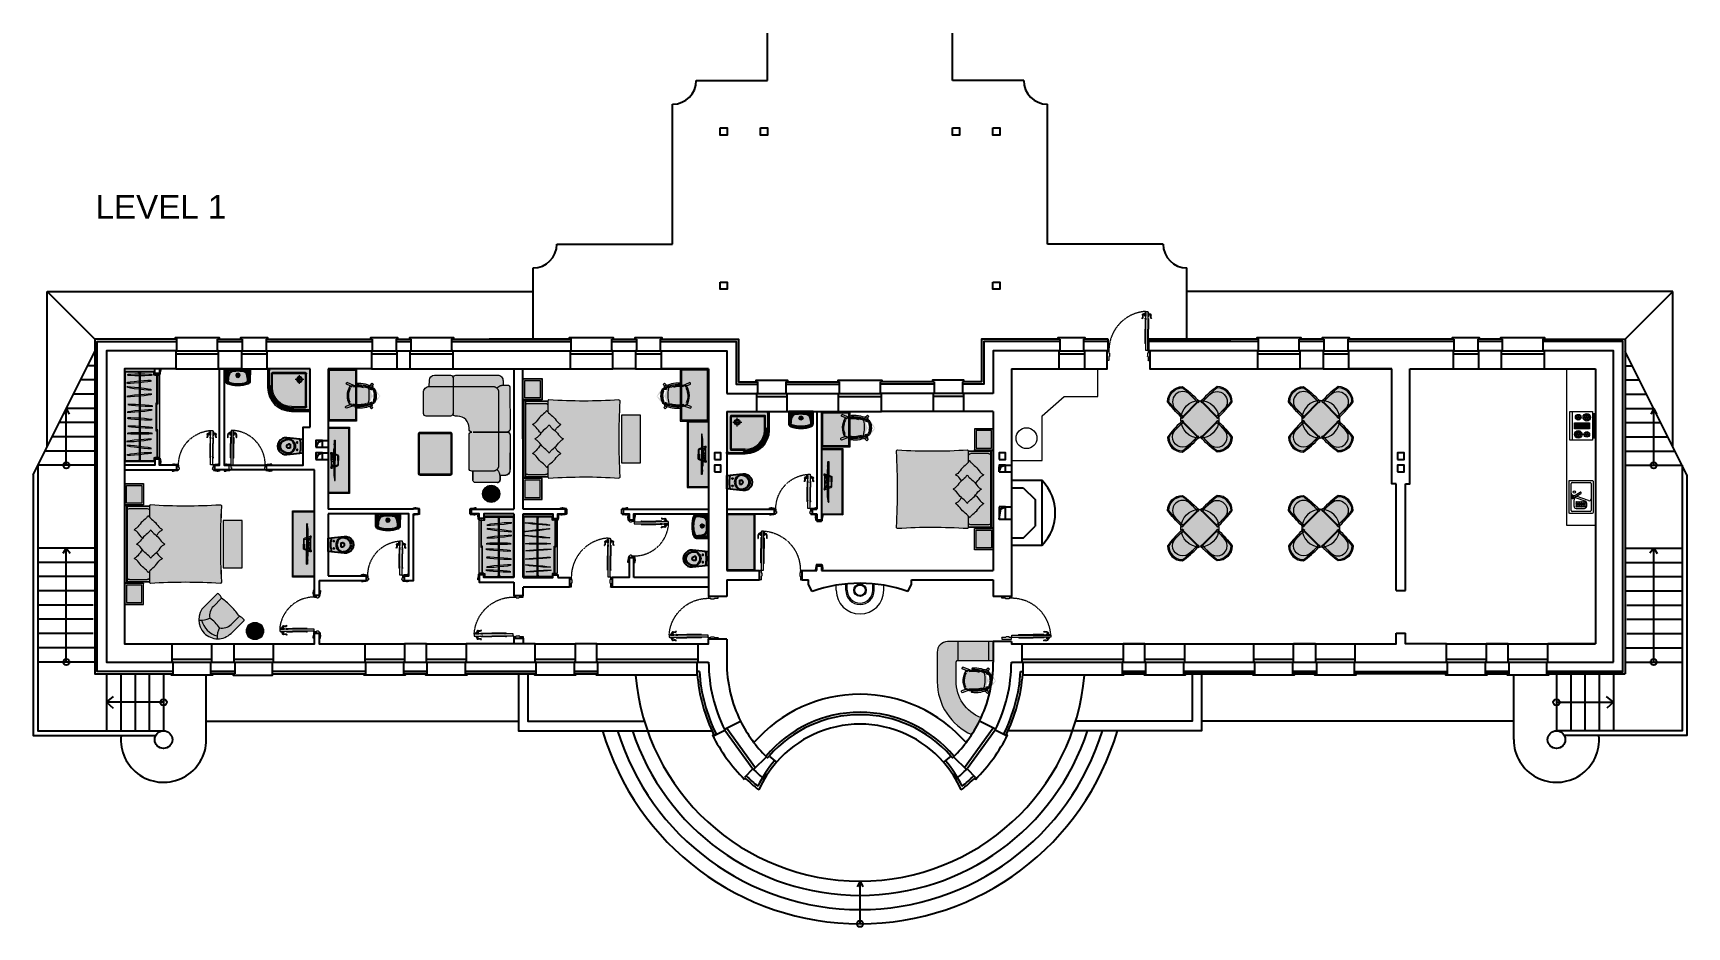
# Model space of a CAD drawing. Header units: millimetres. Extents: x 9725 to 44585, y 31077 to 49924.
import ezdxf

# ---------------------------------------------------------------- set-up
doc = ezdxf.new("R2010")
doc.units = ezdxf.units.MM
doc.linetypes.add('2nd floor STRUCTURE$0$Hidden2', pattern=[4.762499999999999, 3.175, -1.5875])
for name, color, linetype, lineweight in [('dwgmodels.com_txt', 167, 'Continuous', 13), ('furniture', 34, 'Continuous', 15), ('Wall section', 5, 'Continuous', 13)]:
    doc.layers.add(name, color=color, linetype=linetype, lineweight=lineweight)
doc.layers.add('Sanitari', color=144, linetype='Continuous')
doc.styles.get("Standard").update_dxf_attribs({"font": 'arial.ttf'})

msp = doc.modelspace()

# ---------------------------------------------------------------- texts
at = {"layer": 'dwgmodels.com_txt', "lineweight": -2, "insert": (13799.14793816404, 46509.65243832814), "char_height": 500, "width": 18168.40325531887, "attachment_point": 3}
msp.add_mtext('LEVEL 1', dxfattribs=at)

# ---------------------------------------------------------------- blocks, each defined once
blk = doc.blocks.new('chair 1')
h = blk.add_hatch(color=254)
edge = h.paths.add_edge_path()
edge.add_arc((1.818989403545856e-12, -320.0000000000182), 320.0000000000181, 45.321735993983395, 134.6782640060168, ccw=False)
edge.add_arc((-1993.174940665655, -435.7091259531335), 2244.575874667079, -2.0244260351516914, 8.796435777374484, ccw=False)
edge.add_line((250.0000000000018, -514.9999999999418), (255, -515.0000000000073))
edge.add_line((255, -515.0000000000073), (255, -560))
edge.add_line((255, -560), (210.0000000000091, -560))
edge.add_line((210.0000000000091, -560), (210.0000000000091, -555))
edge.add_line((210.0000000000091, -555), (-210.0000000000055, -554.9999999999673))
edge.add_line((-210.0000000000055, -554.9999999999673), (-210.0000000000055, -560))
edge.add_line((-210.0000000000055, -560), (-254.9999999999982, -560))
edge.add_line((-254.9999999999982, -560), (-254.9999999999982, -515.0000000000109))
edge.add_line((-254.9999999999982, -515.0000000000109), (-250.0062186980667, -514.8238743449001))
edge.add_arc((1993.17494066463, -435.7091259530753), 2244.575874666053, 171.203564222623, 182.0199273923947, ccw=False)
at = {"color": 0}
for p, q in [((-210.9375, -106.680120256573), (-225, -92.45879494034307)), ((224.9999999999982, -92.45879494033943), (210.9374999999982, -106.6801202565657)), ((-255, -515.0000000000109), (-250.0000000000018, -515.0000000000109)), ((-254.9999999999982, -560.0000000000036), (-255, -515.0000000000109)), ((-210.0000000000073, -560), (-254.9999999999982, -560)), ((-212.5000000000528, -550), (-212.5000000000546, -515.0000000000073)), ((-212.5000000000473, -515.0000000000073), (-210.0000000000018, -515.0000000000073)), ((-210.0000000000018, -515.0000000000073), (-210.0000000000055, -560)), ((210.0000000000091, -555), (-210.0000000000091, -555)), ((210.0000000000055, -515.0000000000073), (210.0000000000091, -560)), ((212.5000000000509, -515.0000000000073), (210.0000000000055, -515.0000000000073)), ((255, -560), (210.0000000000091, -560)), ((255, -515.0000000000073), (250.0000000000018, -515.0000000000073)), ((255, -560), (255, -515.0000000000073))]:
    blk.add_line(p, q, dxfattribs=at)
for points in [[(-212.5000000000455, -550), (-250, -550), (-249.9999999999964, -515.0000000000073, -0.04725003253786898), (-225, -92.45879494034307, -0.4109279775126287), (224.9999999999982, -92.45879494033943, -0.04725003253786898), (250, -515.0000000000073), (250, -550), (212.5000000000491, -550), (212.5000000000509, -515.0000000000073, 0.04898084702895235), (210.9374999999982, -106.6801202565657, 0.4109279775126283), (-210.9375, -106.680120256573, 0.04898084702895235), (-212.5000000000473, -515.0000000000073)], [(-219.4289043714762, -220.6853506503794, -0.02580914638562439), (-206.1455796759692, -108.9810435528161, -0.4073870692974347), (206.1455796759728, -108.9810435528161, -0.02580914638562438), (219.4289043714798, -220.6853506503794)], [(215.0000000000055, -486.3980811277033), (215.0000000000091, -320.0000000000073, 0.9999999999999999), (-215.0000000000055, -320.0000000000073), (-215.0000000000018, -486.3980811277033)], [(210.0000000000073, -534.9999999999964, -0.4142135623731217), (205.0000000000036, -540), (-205.0000000000036, -540, -0.4142135623731218), (-210.0000000000073, -534.9999999999964)]]:
    blk.add_lwpolyline(points, format="xyb", dxfattribs=at)
blk = doc.blocks.new('Tp_top 866mm')
at = {"color": 0}
for p, q in [((-425.1569454252603, -84.95865161411348), (0.326932759344345, -84.95865161411348)), ((-424.5526077896066, -76.81761734475003), (0, -76.81761734475003)), ((-330.427546304214, -60.88424522404966), (0, -60.88424522404966)), ((-305.7156203697086, -70.97309112274525), (-312.9896321936103, -70.97309112274525)), ((-68.94554082650575, -70.97309112274525), (-76.21955265040742, -70.97309112274525)), ((425.1569454252603, -84.95865161411348), (-0.326932759344345, -84.95865161411348)), ((330.4275463041849, -60.88424522404966), (0, -60.88424522404966)), ((424.5526077896066, -76.81761734475003), (0, -76.81761734475003)), ((68.94554082650575, -70.97309112274525), (76.21955265040742, -70.97309112274525)), ((305.7156203696795, -70.97309112274525), (312.9896321936103, -70.97309112274525))]:
    blk.add_line(p, q, dxfattribs=at)
for points in [[(0, 0), (-119.493826263235, 0, -0.1606369330932768), (-122.4639310319617, 0.9794920752101461), (-133.6810626545048, 9.241812055188348, 0.1675007029748388), (-137.7132611463894, 10.50210488249286), (-162.1617600425961, 10.50210488249286, -0.04297094256725761), (-162.9474229017214, 10.05485212650092), (-162.9474229017214, 10.05485212650092, -0.09573202792158717), (-164.0697358479374, 9.712283418011793, 0.345299349885706), (-166.1243646643998, 9.52687272689218, 0.2278473643524845), (-167.1884603593207, 6.235486955949455, 0.03175380056294571), (-165.1523221335665, -3.869222394569078, 0.01835288322844305), (-162.7867775434861, -11.54276622668112), (-146.8109332103631, -56.52253359172755)], [(-164.0697358479374, 9.712283418011793), (-144.4056133628474, -4.11377079160593, 0.1365415262890252), (-140.9007930150256, -5.359101772468421), (0, -5.359101772468421)], [(-162.1617600425961, 10.50210488249286), (-143.4028007998422, -2.687519399158191, 0.1337650925742543), (-140.8353279041476, -3.615592073329026), (0, -3.615592073329026)], [(0, 0), (119.493826263235, 0, 0.1606369330932768), (122.4639310319617, 0.9794920752101461), (133.6810626545048, 9.241812055188348, -0.1675007029748388), (137.7132611463894, 10.50210488249286), (162.1617600425961, 10.50210488249286, 0.04297094256725761), (162.9474229017214, 10.05485212650092), (162.9474229017214, 10.05485212650092, 0.09573202792158717), (164.0697358479083, 9.712283418011793, -0.345299349885706), (166.1243646643998, 9.52687272689218, -0.2278473643524845), (167.1884603593207, 6.235486955949455, -0.03175380056294571), (165.1523221335665, -3.869222394569078, -0.01835288322844305), (162.7867775434861, -11.54276622668112), (146.8109332103631, -56.52253359172755)], [(162.1617600425961, 10.50210488249286), (143.4028007998131, -2.687519399158191, -0.1337650925742543), (140.8353279041476, -3.615592073329026), (0, -3.615592073329026)], [(164.0697358479083, 9.712283418011793), (144.4056133628474, -4.11377079160593, -0.1365415262890252), (140.9007930150256, -5.359101772468421), (0, -5.359101772468421)], [(-330.427546304214, -60.88424522404966, 0.03216988329944089), (-345.6630075546564, -63.24154905488103, 0.002935846916175641), (-358.2361749952834, -66.10199907585775, -0.0437499249658047), (-371.9968118011602, -68.0709967841758), (-422.1181077896035, -68.0709967841758)], [(-309.3526262816449, -71.93959918041946), (-310.2939858463069, -71.93959918041946, -0.212322205859969), (-313.4441635001567, -70.53874220392754, 0.08574191947363774), (-315.9763012178009, -68.54991624720424, 0.1124024986871796), (-317.7009597670985, -68.0709967841758, 5.368000016806645)], [(-309.3526262816449, -71.93959918041946), (-308.411266717012, -71.93959918041946, 0.212322205859969), (-305.2610890631622, -70.53874220392754, -0.08574191947363774), (-302.728951345518, -68.54991624720424, -0.1124024986871796), (-301.0042927961913, -68.0709967841758, -5.368000016806645)], [(-119.4525253977918, -56.52253359172755), (-234.6564257630962, -56.52253359172755, 0.09585137303309803), (-257.1998611478484, -60.88424522404966, 2.94197908105434)], [(-24.25256433265167, -48.11063905118499), (-34.22043519024737, -46.86091248011508, -0.0837977098727558), (-116.5515148091072, -22.11916562577244, 0.007325165543770883), (-145.4614135100564, -8.709236108799814), (-145.4614135100564, -8.709236108799814, -0.007967638114721388), (-157.3420116316702, -0.9128831982525298, 0.3265331018530263), (-159.7182844411873, -1.085523487345199)], [(-136.711036710738, -84.95865161411348), (-118.2277851977269, -136.9979889955066, 0.3109471352100805), (-96.53426937269978, -152.7015873963028), (0, -152.7015873963028)], [(-120.6778214641381, -55.50688274611457, -0.05186892225000818), (-120.6778214641381, -55.50688274611457), (-133.015968636726, -15.75655561645544, -0.3772565867585138), (-132.5041984471318, -14.61219775264908)], [(-82.7047329400084, -60.88424522404966), (-82.70826269095414, -59.72449740859156, 0.3443305908119247), (-85.22566995187663, -56.52253359172755), (-119.4525253977918, -56.52253359172755)], [(0, -134.6947069057642), (-87.28437634906732, -134.6947069057642, -0.304448161672809), (-99.47196713663288, -126.5156187767716), (-111.882425922493, -84.95865161411348)], [(-72.58254673844203, -71.93959918041946), (-73.52390630310401, -71.93959918041946, -0.212322205859969), (-76.67408395695384, -70.53874220392754, 0.08574191947363774), (-79.20622167459805, -68.54991624720424, 0.1124024986871796), (-80.93088022389566, -68.0709967841758, 5.368000016806645)], [(0, -53.81084807518346), (-69.01213416823884, -53.81084807518346, 0.2006899194548039), (-70.48365120840026, -54.42627245306358), (-73.24689033674076, -59.08234291411645), (-73.24689033674076, -60.88424522404966)], [(-72.58254673844203, -71.93959918041946), (-71.64118717380916, -71.93959918041946, 0.212322205859969), (-68.49100951995933, -70.53874220392754, -0.08574191947363774), (-65.95887180231512, -68.54991624720424, -0.1124024986871796), (-64.23421325301751, -68.0709967841758, -5.368000016806645)], [(0, -7.443875394943461), (0, -7.443875394943461), (-15.37995869290899, -7.443875394943461, 0.4039521301961739), (-22.81048858512077, -14.00850735219865), (-24.4936088885006, -53.81084807518346)], [(0, -7.443875394943461), (0, -7.443875394943461), (15.37995869290899, -7.443875394943461, -0.4039521301961739), (22.81048858512077, -14.00850735219865), (24.4936088885006, -53.81084807518346)], [(0, -53.81084807518346), (69.01213416823884, -53.81084807518346, -0.2006899194548039), (70.48365120840026, -54.42627245306358), (73.24689033674076, -59.08234291411645), (73.24689033674076, -60.88424522404966)], [(136.711036710738, -84.95865161411348), (118.2277851977269, -136.9979889955066, -0.3109471352100805), (96.53426937269978, -152.7015873963028), (0, -152.7015873963028)], [(0, -134.6947069057642), (87.28437634906732, -134.6947069057642, 0.304448161672809), (99.47196713660378, -126.5156187767716), (111.8824259224639, -84.95865161411348)], [(24.25256433262257, -48.11063905118499), (34.22043519021827, -46.86091248011508, 0.0837977098727558), (116.5515148091072, -22.11916562577244, -0.007325165543770883), (145.4614135100564, -8.709236108799814), (145.4614135100564, -8.709236108799814, 0.007967638114721388), (157.3420116316702, -0.9128831982525298, -0.3265331018530263), (159.7182844411582, -1.085523487345199)], [(72.58254673844203, -71.93959918041946), (71.64118717380916, -71.93959918041946, -0.212322205859969), (68.49100951995933, -70.53874220392754, 0.08574191947363774), (65.95887180231512, -68.54991624720424, 0.1124024986871796), (64.23421325298841, -68.0709967841758, 5.368000016806645)], [(72.58254673844203, -71.93959918041946), (73.52390630310401, -71.93959918041946, 0.212322205859969), (76.67408395695384, -70.53874220392754, -0.08574191947363774), (79.20622167459805, -68.54991624720424, -0.1124024986871796), (80.93088022389566, -68.0709967841758, -5.368000016806645)], [(82.7047329400084, -60.88424522404966), (82.70826269095414, -59.72449740859156, -0.3443305908119247), (85.22566995187663, -56.52253359172755), (119.4525253977918, -56.52253359172755)], [(119.4525253977918, -56.52253359172755), (234.6564257630962, -56.52253359172755, -0.09585137303309803), (257.1998611478193, -60.88424522404966, -2.94197908105434)], [(120.6778214641381, -55.50688274611457, 0.05186892225000818), (120.6778214641381, -55.50688274611457), (133.015968636726, -15.75655561645544, 0.3772565867585138), (132.5041984471318, -14.61219775264908)], [(309.3526262816449, -71.93959918041946), (308.411266717012, -71.93959918041946, -0.212322205859969), (305.2610890631622, -70.53874220392754, 0.08574191947363774), (302.728951345518, -68.54991624720424, 0.1124024986871796), (301.0042927961913, -68.0709967841758, 5.368000016806645)], [(309.3526262816449, -71.93959918041946), (310.2939858463069, -71.93959918041946, 0.212322205859969), (313.4441635001276, -70.53874220392754, -0.08574191947363774), (315.9763012178009, -68.54991624720424, -0.1124024986871796), (317.7009597670985, -68.0709967841758, -5.368000016806645)], [(330.4275463041849, -60.88424522404966, -0.03216988329944089), (345.6630075546564, -63.24154905488103, -0.002935846916175641), (358.2361749952834, -66.10199907585775, 0.0437499249658047), (371.9968118011311, -68.0709967841758), (422.1181077896035, -68.0709967841758)]]:
    blk.add_lwpolyline(points, format="xyb", dxfattribs=at)
for points in [[(-424.5526077896066, -76.81761734475003), (-427.5914454252634, -76.81761734475003), (-427.5914454252634, -82.52415161411045)], [(-424.5526077896066, -70.50549678417156), (-424.5526077896066, -76.81761734475003)], [(-371.9968118011602, -68.0709967841758), (-317.7009597670985, -68.0709967841758)], [(-301.0042927961913, -68.0709967841758), (-80.93088022389566, -68.0709967841758)], [(-120.3745102790126, -56.52253359172755), (-120.6778214641381, -55.50688274611457)], [(-64.23421325301751, -68.0709967841758), (0, -68.0709967841758)], [(-29.23649976143497, -47.48577576565003), (-29.73834631533828, -53.81084807518346)], [(64.23421325298841, -68.0709967841758), (0, -68.0709967841758)], [(29.23649976143497, -47.48577576565003), (29.73834631533828, -53.81084807518346)], [(301.0042927961913, -68.0709967841758), (80.93088022389566, -68.0709967841758)], [(120.3745102790126, -56.52253359172755), (120.6778214641381, -55.50688274611457)], [(371.9968118011311, -68.0709967841758), (317.7009597670985, -68.0709967841758)], [(424.5526077896066, -70.50549678417156), (424.5526077896066, -76.81761734475003)], [(424.5526077896066, -76.81761734475003), (427.5914454252634, -76.81761734475003), (427.5914454252634, -82.52415161411045)]]:
    blk.add_lwpolyline(points, dxfattribs=at)
for centre, radius in [((-13.54318191262428, -43.81234560801386), 4.659001644841494), ((-13.54318191262428, -17.21569243576232), 4.190791923700008), ((13.54318191262428, -43.81234560801386), 4.659001644841494), ((13.54318191262428, -17.21569243576232), 4.190791923700008)]:
    blk.add_circle(centre, radius, dxfattribs=at)
for centre, start, end in [((-425.1569454252603, -82.52415161411045), 180, 270), ((-422.1181077896035, -70.50549678417156), 90, 180), ((422.1181077896035, -70.50549678417156), 0, 90), ((425.1569454252603, -82.52415161411045), 270, 0)]:
    blk.add_arc(centre, 2.4345, start, end, dxfattribs=at)
blk = doc.blocks.new('tv table-02')
at = {"ltscale": 50, "true_color": 0xc6cdcc}
h = blk.add_hatch(color=9, dxfattribs=at)
h.dxf.hatch_style = 1
h.paths.add_polyline_path([(0, -700), (450, -700), (450, 700), (0, 700)])
at = {"ltscale": 50}
for points in [[(0, -700), (450, -700), (450, 700), (0, 700), (0, -700)], [(430, 680), (450, 700)], [(430, -680), (450, -700)]]:
    blk.add_lwpolyline(points, dxfattribs=at)
blk.add_lwpolyline([(0, -680), (430, -680), (430, 680), (0, 680)], close=True, dxfattribs=at)
at = {"rotation": 90}
blk.add_blockref('Tp_top 866mm', (65.50017116809613, 0), dxfattribs=at)
blk = doc.blocks.new('v1')
h = blk.add_hatch(color=254)
edge = h.paths.add_edge_path()
edge.add_line((-141.2295361775541, 0), (141.2295361775541, 0))
edge.add_line((141.2295361775541, 0), (176.545235257594, -339.1144103210827))
edge.add_arc((1.506471226232064e-12, -357.5000000000016), 177.5000000000007, -185.94540578263604, 5.945405782872172, ccw=False)
edge.add_line((-176.5452352576667, -339.1144103218103), (-141.2295361775541, 0))
at = {"color": 0}
for p, q in [((41.18985294940103, -270.0315676880418), (-41.18985294940103, -270.0315676880418)), ((-41.18985294940103, -270.0315676880418), (-41.18985294940103, -303.1903332884831)), ((41.18985294940103, -270.0315676880418), (41.18985294940103, -303.1903332884831))]:
    blk.add_line(p, q, dxfattribs=at)
blk.add_lwpolyline([(-141.2295361775541, 0), (141.2295361775541, 0), (176.545235257594, -339.1144103210827, -1.109549002513165), (-176.5452352576667, -339.1144103218103), (-141.2295361775541, 0)], format="xyb", dxfattribs=at)
for centre in [(-77.5, -122.5582073826372), (77.5, -122.5582073826372)]:
    blk.add_circle(centre, 9.947200409575089, dxfattribs=at)
for centre, radius, start, end in [((0, -614.8948798956553), 563.729073253548, 74.71238364092518, 105.2876163590748), ((-17.2364215879079, -303.1390030998737), 129.2986297871492, 156.1872793382448, 180), ((-17.2364215879079, -303.1390030998737), 129.2986297871497, 156.1872793382448, 180), ((-49.76633747674896, -303.1390030998737), 96.7687138983083, 152.9049781086216, 180), ((109.3081426942172, -303.1390030998737), 255.8431940692732, 180, 197.3785158979381), ((55.23619285209861, -303.1390030998737), 201.7712442271561, 180, 199.4203411238345), ((55.23619285209861, -303.1390030998737), 201.7712442271561, 180, 199.4203411238345), ((-25.74962041127765, -315.4263451534061), 123.7461391524589, 128.9942446180475, 152.9049781086216), ((-8.871953586442032, -306.8303915804427), 138.4414233351832, 133.1854104519385, 156.1872793382448), ((-8.871953586442032, -306.8303915804427), 138.4414233351832, 133.1854104519385, 156.1872793382448), ((-3.486560963950978, -312.5681794092816), 146.3106458423381, 111.2447868397267, 133.1854104519385), ((-3.486560963950978, -312.5681794092816), 146.3106458423381, 111.2447868397267, 133.1854104519385), ((-10.15652318441425, -334.6861720145826), 148.5268899854906, 108.5391167752095, 128.9942446180475), ((0, -364.9720899612439), 180.4704619377249, 90, 108.5391167752095), ((0, -321.5362715695665), 155.9326406641413, 90, 111.2447868397267), ((0, -321.5362715695665), 155.9326406641413, 90, 111.2447868397267), ((0, -303.1903332884831), 41.18985294940126, 180, 0), ((0, -321.5362715695665), 155.9326406641434, 68.75521316027326, 90), ((0, -321.5362715695665), 155.9326406641434, 68.75521316027326, 90), ((0, -364.9720899612294), 180.4704619377112, 71.46088322479049, 90), ((3.486560963949159, -312.5681794092816), 146.3106458423402, 46.81458954806148, 68.75521316027326), ((3.486560963949159, -312.5681794092816), 146.3106458423402, 46.81458954806148, 68.75521316027326), ((10.15652318441971, -334.686172014568), 148.526889985479, 51.0057553819525, 71.46088322479049), ((8.871953586443851, -306.8303915804427), 138.4414233351806, 23.81272066175519, 46.81458954806148), ((8.871953586443851, -306.8303915804427), 138.4414233351806, 23.81272066175519, 46.81458954806148), ((25.74962041127583, -315.4263451534061), 123.7461391524615, 27.09502189137838, 51.0057553819525), ((-109.3081426942208, -303.1390030998737), 255.8431940692776, 342.6214841020619, 0), ((-55.23619285210043, -303.1390030998737), 201.7712442271568, 340.5796588761655, 0), ((-55.23619285210043, -303.1390030998737), 201.7712442271563, 340.5796588761655, 0), ((17.23642158790972, -303.1390030998737), 129.2986297871467, 0, 23.81272066175519), ((17.23642158790972, -303.1390030998737), 129.2986297871467, 0, 23.81272066175519), ((49.76633747674532, -303.1390030998737), 96.76871389831007, 0, 27.09502189137838), ((28.22334698163286, -312.6625085217529), 173.1287758010238, 199.4203411238345, 220.4025118899), ((28.22334698163286, -312.6625085217529), 173.1287758010238, 199.4203411238345, 220.4025118899), ((55.66044385161877, -319.9290836713481), 199.6294733535757, 197.3785158979381, 217.0737690507537), ((11.01245436612226, -327.3114273667597), 150.5277659131773, 220.4025118899, 244.0498485270039), ((11.01245436612226, -327.3114273667597), 150.5277659131773, 220.4025118899, 244.0498485270039), ((21.62407606023589, -345.6460996881215), 156.9698994546542, 217.0737690507537, 241.2680065637724), ((0, -349.9402513975219), 125.3615618255362, 244.0498485270039, 270), ((0, -349.9402513975219), 125.3615618255362, 244.0498485270039, 270), ((0, -385.0909773136373), 111.986579920071, 241.2680065637724, 270), ((0, -349.9402513975219), 125.3615618255364, 270, 295.9501514729961), ((0, -349.9402513975219), 125.3615618255364, 270, 295.9501514729961), ((0, -385.0909773136373), 111.9865799200681, 270, 298.7319934362276), ((-21.62407606023407, -345.6460996881215), 156.9698994546501, 298.7319934362276, 322.9262309492463), ((-11.01245436612226, -327.3114273667597), 150.5277659131767, 295.9501514729961, 319.5974881101), ((-11.01245436612226, -327.3114273667597), 150.5277659131767, 295.9501514729961, 319.5974881101), ((-28.22334698163468, -312.6625085217529), 173.1287758010254, 319.5974881101, 340.5796588761655), ((-28.22334698163468, -312.6625085217529), 173.1287758010254, 319.5974881101, 340.5796588761655), ((-55.66044385162422, -319.9290836713481), 199.6294733535794, 322.9262309492463, 342.6214841020619)]:
    blk.add_arc(centre, radius, start, end, dxfattribs=at)
blk = doc.blocks.new('door 800x100view top')
at = {"color": 0}
for p, q in [((-900.0000000001164, 75), (-870.0000000001164, 75)), ((-900.0000000001164, 50), (-900.0000000001164, 75)), ((-775, 50), (-900.0000000001164, 50)), ((-849.9999978983396, 74.9999999999709), (-869.9999978984342, 74.99999890822073)), ((-870.0000000001164, 75), (-870.0000000001164, 72.00000000000728)), ((-870.0000000001164, 72.00000000000728), (-866.0000000001091, 72.00000000000728)), ((-862.0000000001164, 68), (-858.0000000001164, 68)), ((-858.0000000001164, 68), (-858.0000000001164, 65)), ((-858.0000000001164, 65), (-803, 65)), ((-774.9999978983178, 61.9999999999709), (-849.9999978983396, 74.9999999999709)), ((-815, 50), (-815, 50)), ((-803, 65), (-803, 62.99999999999272)), ((-800, 60), (-780, 59.99999999998545)), ((-800, 50), (-800, -50)), ((-780, 59.99999999998545), (-780, 57.99999999999272)), ((-776.9999999999927, 55), (-775, 55)), ((-774.9999978983178, 55), (-774.9999978983178, 61.9999999999709)), ((-775, 55), (-775, 50)), ((-768, 50), (-775, 50)), ((-765, 40), (-765, 46.99999999999272)), ((-760, 40), (-765, 40)), ((-750, -1.000000000007276), (-750, 30)), ((-50, -1.000000000007276), (-50, 30)), ((-40, 40), (-35, 40)), ((-35, 40), (-35, 46.99999999998545)), ((-31.99999999999272, 50), (-5, 50)), ((-25.00000210166763, 61.9999999999709), (49.99999789833964, 74.9999999999709)), ((-25.00000210166763, 55), (-25.00000210166763, 61.9999999999709)), ((-25, 55), (-25, 49.99999999998545)), ((-23, 55), (-25, 55)), ((-25, 49.99999999998545), (100.0000000001237, 50.00000000007276)), ((-20, 60), (-20, 57.99999999999272)), ((0, 60), (-20, 60)), ((0, 50), (0, -50)), ((3.000000000007276, 65), (3.000000000007276, 62.99999999999272)), ((58.00000000012369, 65), (3.000000000007276, 65)), ((15, 50), (15, 50)), ((49.99999789833964, 74.9999999999709), (69.9999978984415, 74.99999890822073)), ((58.00000000012369, 68), (58.00000000012369, 65)), ((62.00000000011642, 68), (58.00000000012369, 68)), ((70.00000000012369, 72.00000000000728), (66.00000000012369, 72.00000000000728)), ((70.00000000012369, 75), (70.00000000012369, 72.00000000000728)), ((100.0000000001237, 75.00000000000728), (70.00000000012369, 75)), ((85.00000000012369, 50), (100.0000000001237, 50.00000000000728)), ((100.0000000001237, 50.00000000000728), (100.0000000001237, 75.00000000000728)), ((-900.0000000001164, -50), (-900.0000000001164, -75)), ((-775, -50), (-900.0000000001164, -50)), ((-900.0000000001164, -75), (-870.0000000001164, -75)), ((-870.0000000001164, -72.00000000000728), (-866.0000000001091, -72.00000000000728)), ((-870.0000000001164, -75), (-870.0000000001164, -72.00000000000728)), ((-849.9999978983396, -74.9999999999709), (-869.9999978984342, -74.99999890822073)), ((-862.0000000001164, -68), (-858.0000000001164, -68)), ((-858.0000000001164, -65), (-803, -65)), ((-858.0000000001164, -68), (-858.0000000001164, -65)), ((-774.9999978983178, -61.9999999999709), (-849.9999978983396, -74.9999999999709)), ((-803, -65), (-803, -62.99999999999272)), ((-800, -50.00000000001455), (-765, -50.00000000001455)), ((-800, -60), (-780, -59.99999999998545)), ((-780, -59.99999999998545), (-780, -57.99999999999272)), ((-776.9999999999927, -55), (-775, -55)), ((-775, -55), (-775, -50)), ((-774.9999978983178, -55), (-774.9999978983178, -61.9999999999709)), ((-765, -50.00000000001455), (-765, -1.000000000007276)), ((-100.2674953291134, -207.767495329128), (-100.2674953290261, -510.2674953291062)), ((-97.26749532912072, -201.2674953291207), (-94.26749532911344, -201.2674953291207)), ((-97.26749532912072, -204.2674953291207), (-97.26749532912072, -201.2674953291207)), ((-94.26749532911344, -198.2674953291207), (-88.26749532911344, -198.2674953291207)), ((-94.26749532911344, -201.2674953291207), (-94.26749532911344, -198.2674953291207)), ((-91.26749532911344, -233.2674953291207), (-93.26749532910617, -233.2674953291207)), ((-91.26749532911344, -238.2674953291207), (-91.26749532911344, -233.2674953291207)), ((-88.26749532911344, -238.2674953291207), (-91.26749532911344, -238.2674953291207)), ((-88.26749532912072, -61.26749532912072), (-88.267495329128, -779.2674953291498)), ((-88.26749532911344, -198.2674953291207), (-88.26749532911344, -238.2674953291207)), ((-43.267495329128, -58.26749532913527), (-85.26749532911344, -58.26749532912072)), ((-35, -1.000000000007276), (-50, -1.000000000007276)), ((-43.5, -56.76749532913527), (-29.49999999999272, -56.76749532913527)), ((-43.267495329128, -58.26749532913527), (-43.267495329128, -510.2674953291207)), ((-43.26749532910617, -198.2674953291207), (-43.26749532910617, -238.2674953291207)), ((-37.26749532909889, -198.2674953291207), (-43.26749532910617, -198.2674953291207)), ((-43.26749532910617, -238.2674953291207), (-40.26749532909889, -238.2674953291207)), ((-40.26749532909889, -238.2674953291207), (-40.26749532909889, -233.2674953291207)), ((-40.26749532909889, -233.2674953291207), (-38.267495329128, -233.2674953291207)), ((-37.26749532909889, -201.2674953291207), (-37.26749532909889, -198.2674953291207)), ((-34.26749532909889, -201.2674953291207), (-37.26749532909889, -201.2674953291207)), ((-36.49999999999272, -49.76749532913527), (-36.49999999999272, -63.76749532913527)), ((-35, -50), (-35, -1.000000000007276)), ((15, -50.00000000001455), (-35, -50)), ((-34.26749532911344, -204.2674953291207), (-34.26749532909889, -201.2674953291207)), ((-31.26749532909889, -207.7674953291207), (-31.2674953291862, -510.2674953291353)), ((-24.9999999999709, -55.00000000001455), (-24.9999999999709, -50)), ((-24.99999999996362, -50), (100.0000000001528, -50.00000000008731)), ((-25.00000210163125, -55.00000000001455), (-25.00000210163125, -61.99999999998545)), ((-22.99999999996362, -55.00000000001455), (-24.99999999996362, -55.00000000001455)), ((-25.00000210163125, -61.99999999998545), (49.99999789837602, -74.99999999998545)), ((-19.99999999996362, -60.00000000001455), (-19.99999999996362, -58.00000000000728)), ((3.637978807091713e-11, -60.00000000001455), (-19.99999999996362, -60.00000000001455)), ((3.00000000003638, -65.00000000001455), (3.00000000003638, -63.00000000000728)), ((58.0000000001528, -65.00000000001455), (3.00000000003638, -65.00000000001455)), ((15, -50), (15, -50)), ((49.99999789837602, -74.99999999998545), (69.99999789847789, -74.99999890823528)), ((58.0000000001528, -68.00000000001455), (58.0000000001528, -65.00000000001455)), ((62.0000000001528, -68.00000000001455), (58.0000000001528, -68.00000000001455)), ((70.0000000001528, -72.00000000002183), (66.00000000016007, -72.00000000002183)), ((70.0000000001528, -75.00000000001455), (70.0000000001528, -72.00000000002183)), ((100.0000000001528, -75.00000000002183), (70.0000000001528, -75.00000000001455)), ((100.0000000001528, -50.00000000002183), (100.0000000001528, -75.00000000002183)), ((-160.937770201519, -626.7132980004317), (-160.0195790133876, -625.7496392082539)), ((-108.267495329128, -684.7674953291353), (-108.267495329128, -754.7674953291353)), ((-88.267495329128, -684.7674953291353), (-108.267495329128, -684.7674953291353)), ((-100.2674953291134, -632.7674953291571), (-100.2674953290261, -510.2674953291644)), ((-97.26749532912072, -636.2674953291498), (-97.26749532911344, -639.2674953291498)), ((-97.26749532911344, -639.2674953291498), (-94.26749532911344, -639.2674953291498)), ((-94.26749532911344, -639.2674953291498), (-94.26749532911344, -642.2674953291498)), ((-94.26749532911344, -642.2674953291498), (-88.267495329128, -642.2674953291498)), ((-91.26749532911344, -607.2674953291498), (-93.26749532910617, -607.2674953291498)), ((-91.26749532911344, -602.2674953291498), (-91.26749532911344, -607.2674953291498)), ((-88.26749532911344, -602.2674953291498), (-91.26749532911344, -602.2674953291498)), ((-88.267495329128, -642.2674953291498), (-88.26749532911344, -602.2674953291498)), ((-88.267495329128, -754.7674953291425), (-88.267495329128, -684.7674953291353)), ((-43.267495329128, -782.2674953291353), (-43.267495329128, -510.2674953291425)), ((-43.26749532910617, -602.2674953291498), (-40.26749532909889, -602.2674953291498)), ((-43.26749532910617, -642.2674953291498), (-43.26749532910617, -602.2674953291498)), ((-37.26749532909889, -642.2674953291498), (-43.26749532910617, -642.2674953291498)), ((-43.26749532911344, -684.7674953291353), (-23.26749532911344, -684.7674953291353)), ((-43.26749532911344, -754.7674953291353), (-43.26749532911344, -684.7674953291353)), ((-40.26749532909889, -602.2674953291498), (-40.26749532909889, -607.2674953291498)), ((-40.26749532909889, -607.2674953291498), (-38.26749532911344, -607.2674953291498)), ((-37.26749532909889, -639.2674953291498), (-37.26749532909889, -642.2674953291498)), ((-34.26749532911344, -639.2674953291498), (-37.26749532909889, -639.2674953291498)), ((-34.26749532911344, -636.2674953291498), (-34.26749532911344, -639.2674953291498)), ((-31.26749532909889, -632.7674953291571), (-31.2674953291862, -510.2674953291353)), ((-23.26749532911344, -684.7674953291353), (-23.26749532911344, -754.7674953291353)), ((29.4027795430884, -626.7132980004317), (28.48458835495694, -625.7496392082539)), ((-131.2674953291353, -709.7674953291353), (-138.2694368946613, -709.7674953291353)), ((-131.2674953291353, -729.7674953291425), (-131.2674953291353, -709.767495329128)), ((-129.267495329128, -710.7674953291353), (-131.2674953291353, -710.7674953291353)), ((-129.267495329128, -728.7674953291425), (-131.267495329128, -728.7674953291425)), ((-129.267495329128, -728.7674953291425), (-129.267495329128, -710.7674953291353)), ((-118.267495329128, -710.7674953291353), (-120.2674953291353, -710.7674953291353)), ((-118.267495329128, -728.7674953291425), (-120.2674953291353, -728.7674953291425)), ((-118.267495329128, -729.7674953291425), (-118.267495329128, -709.767495329128)), ((-108.267495329128, -709.7674953291353), (-118.267495329128, -709.7674953291353)), ((-108.267495329128, -729.7674953291425), (-118.267495329128, -729.7674953291425)), ((-108.267495329128, -754.7674953291353), (-88.267495329128, -754.7674953291425)), ((-85.26749532912072, -782.2674953291498), (-43.267495329128, -782.2674953291353)), ((-23.26749532911344, -754.7674953291353), (-43.26749532911344, -754.7674953291353)), ((-43.267495329128, -782.2674953291353), (-43.267495329128, -782.2674953291353)), ((-23.26749532910617, -709.7674953291353), (-13.26749532910617, -709.7674953291353)), ((-23.26749532910617, -729.7674953291425), (-13.26749532910617, -729.7674953291353)), ((-13.26749532910617, -729.7674953291353), (-13.26749532910617, -709.767495329128)), ((-13.26749532910617, -710.7674953291353), (-11.26749532910617, -710.7674953291353)), ((-13.26749532910617, -728.7674953291425), (-11.26749532910617, -728.7674953291425)), ((-11.26749532910617, -728.7674953291425), (-11.26749532910617, -710.7674953291353)), ((-2.267495329106168, -710.7674953291353), (-0.2674953291061684, -710.7674953291353)), ((-2.267495329106168, -728.7674953291425), (-2.267495329106168, -710.7674953291353)), ((-2.267495329106168, -728.7674953291425), (-0.2674953291061684, -728.7674953291425)), ((-0.2674953291061684, -709.7674953291353), (8.074233684470528, -709.7674953291353)), ((-0.2674953291134443, -729.7674953291425), (-0.2674953291061684, -709.767495329128))]:
    blk.add_line(p, q, dxfattribs=at)
blk.add_lwpolyline([(-750, -1.000000000007276), (-765, -1.000000000007276)], dxfattribs=at)
at = {"color": 0, "linetype": '2nd floor STRUCTURE$0$Hidden2'}
blk.add_arc((-36.49999999999272, -56.76749532913527), 727.143990239994, 175.6224811016032, 266.1544112699184, dxfattribs=at)
at = {"color": 0}
for centre, major_axis, ratio, start_param, end_param in [((-862.0000000001091, 72), (2.828427124747641, -2.828427124747642), 0.9999999999996558, 3.926990816986049, 5.497787143780829), ((-802.9999999999927, 59.99999999999272), (2.121320343558182, 2.12132034355818), 0.9999999999992556, -0.7853981633966081, 0.7853981633993361), ((-779.9999999999927, 54.99999999999272), (2.121320343558182, 2.12132034355818), 0.9999999999992556, -0.7853981633966081, 0.7853981633993361), ((-768, 47), (2.121320343561401, -2.121320343561403), 0.9999999999995536, 0.7853981633970654, 2.356194490192121), ((-760, 30), (7.071067811865644, -7.071067811865649), 0.9999999999999517, 0.7853981633974724, 2.35619449019232), ((-40, 30), (7.071067811865649, 7.071067811865644), 0.9999999999999518, 0.7853981633974723, 2.356194490192321), ((-31.99999999999272, 46.99999999999272), (2.12132034356484, 2.121320343564838), 0.9999999999996488, 0.7853981633991394, 2.356194490193988), ((-20, 54.99999999999272), (2.12132034355818, -2.121320343558182), 0.9999999999992553, 2.356194490190457, 3.926990816986401), ((3, 59.99999999999272), (2.12132034355818, -2.121320343558182), 0.9999999999992553, 2.356194490190457, 3.926990816986401), ((62.00000000011642, 72.00000000000728), (2.828427124750305, -2.828427124750307), 0.9999999999998184, 5.497787143782047, 7.068583470577125), ((-96.7258286624492, -207.7674953291207), (-2.504336516702515, 2.504336516702517), 0.9999999999999998, -0.6318543808575147, 2.20265070765241), ((-74.5515656794305, -211.8766632476181), (-16.06836247728755, 16.06836247728756), 0.9999999999996868, 0.7585878164149396, 1.180365976758359), ((-125.1985056625417, -232.4447560486078), (-22.58612761008483, 22.58612761008485), 0.9999999999999478, 3.901230364258427, 4.306200509882559), ((-85.26749532912072, -61.26749532912072), (-2.12132034356, 2.121320343560002), 0.9999999999996624, -0.7853981633976171, 0.785398163397617), ((-36.49999999999272, -56.76749532913527), (3.535533905933022, 3.535533905933022), 0.9999999999998389, 3.926990816987322, 10.21017612416691), ((-6.336484995677893, -232.4447560486515), (22.58612761009044, 22.58612761009043), 0.9999999999999551, 1.976984797295628, 2.38195494291976), ((-56.98342497878184, -211.87666324764), (16.06836247729342, 16.06836247729341), 0.9999999999994091, 5.102819330422071, 5.524597490765433), ((-34.80916199577041, -207.7674953291207), (2.504336516702415, 2.504336516702414), 0.9999999999996204, 4.080534599528917, 6.915039688038336), ((-138.1560419878006, -637.3233475157322), (17.77048523705995, 17.77048523705994), 0.9999999999999831, 1.92033982457126, 2.891498265247168), ((-189.4381799257462, -656.6250100343968), (-30.15578388379647, 30.15578388379648), 0.9999999999999265, 3.958945035036986, 4.737498349163988), ((-342.0981909485999, -680.524491903554), (-130.701878175884, 130.7018781758841), 0.9999999999999748, 3.822421355325497, 4.092106913673332), ((-694.8583811260032, -658.1986769972937), (-387.5320028027257, 387.532002802726), 0.9999999999999523, 3.853929448754084, 3.932348312662911), ((-96.7258286624492, -632.7674953291498), (-2.504336516702414, 2.504336516702415), 0.9999999999996205, -0.6318543808587499, 2.202650707650669), ((-74.55156567941594, -628.6583274106088), (-16.06836247728532, 16.06836247728533), 0.9999999999998452, 0.3904303500387465, 0.8122085103822578), ((-125.1985056625272, -608.0902346096409), (22.58612761007724, 22.58612761007723), 0.9999999999998261, 5.118577450885931, 5.523547596510052), ((-6.336484995670617, -608.0902346096409), (22.586127610083, 22.58612761008299), 0.9999999999998592, 2.330434037464149, 2.735404183088317), ((-56.98342497878184, -628.6583274106379), (-16.06836247727581, 16.06836247727582), 0.9999999999999953, 3.900180470003652, 4.321958630347132), ((-34.80916199577041, -632.7674953291498), (-2.504336516702414, 2.504336516702415), 0.9999999999996205, 2.509738272731043, 5.344243361240461), ((563.3233904677618, -658.1986769972937), (387.5320028026862, 387.5320028026861), 0.9999999999999527, 2.350836994516446, 2.429255858425602), ((57.90318926730833, -656.6250100343968), (30.15578388379649, 30.15578388379646), 0.9999999999999268, 1.545686958015598, 2.3242402721426), ((210.5632002903585, -680.524491903554), (-130.7018781758543, 130.7018781758544), 0.9999999999999729, 0.6202820667113875, 0.8899676250594433), ((6.621051329369948, -637.3233475157394), (17.77048523706127, 17.77048523706125), 0.9999999999999495, 4.962483368727298, 5.933641809403299), ((-133.7311249365812, -704.8432549458885), (-17.70998630045739, 17.70998630045741), 0.9999999999999084, 0.5833812198222637, 2.454719172556918), ((-138.9393306186103, -700.2428080797545), (6.751608134357149, 6.751608134357144), 0.9999999999999769, 2.141070720463107, 3.997207549450098), ((-124.767495329128, -703.5966038860279), (5.986304539900506, 5.986304539900502), 1, 3.366569192261014, 4.487412441713468), ((-124.767495329128, -735.9383867722499), (5.986304539900506, 5.986304539900502), 1, 0.2249765386712212, 1.345819788123675), ((-85.267495329128, -779.2674953291498), (-2.121320343559738, 2.121320343559741), 0.9999999999999086, 0.7853981633974936, 2.356194490192299), ((-6.767495329113444, -703.5966038860279), (5.986304539900506, 5.986304539900502), 1, 3.366569192261014, 4.487412441713468), ((-6.767495329113444, -735.9383867722499), (5.986304539900506, 5.986304539900502), 1, 0.2249765386712212, 1.345819788123675), ((2.196134278347017, -704.8432549458885), (17.70998630045685, 17.70998630045684), 0.9999999999999469, 3.828466134622649, 5.699804087357533), ((7.404339960368816, -700.2428080797545), (-6.751608134357144, 6.751608134357149), 0.9999999999999769, 2.285977757729487, 4.142114586716478)]:
    blk.add_ellipse(centre, major_axis=major_axis, ratio=ratio, start_param=start_param, end_param=end_param, dxfattribs=at)
at = {"color": 0, "extrusion": (0, 0, -1)}
for centre, major_axis, ratio, start_param, end_param in [((-862.0000000001091, -72), (2.828427124747641, 2.828427124747642), 0.9999999999996558, 3.926990816986049, 5.497787143780829), ((-802.9999999999927, -59.99999999999272), (2.121320343558182, -2.12132034355818), 0.9999999999992556, -0.7853981633966081, 0.7853981633993361), ((-779.9999999999927, -54.99999999999272), (2.121320343558182, -2.12132034355818), 0.9999999999992556, -0.7853981633966081, 0.7853981633993361), ((62.0000000001528, -72.00000000002183), (2.828427124750307, 2.828427124750305), 0.9999999999998184, 5.497787143782047, 7.068583470577125)]:
    blk.add_ellipse(centre, major_axis=major_axis, ratio=ratio, start_param=start_param, end_param=end_param, dxfattribs=at)
at = {"color": 0, "extrusion": (0, 0, -0.9999999999999998)}
for centre in [(-19.9999999999709, -55.00000000000728), (3.000000000029104, -60.00000000000728)]:
    blk.add_ellipse(centre, major_axis=(2.121320343558182, 2.12132034355818), ratio=0.9999999999992553, start_param=2.356194490190457, end_param=3.926990816986401, dxfattribs=at)
blk = doc.blocks.new('vanity unit1')
h = blk.add_hatch(color=254)
h.dxf.hatch_style = 1
edge = h.paths.add_edge_path()
edge.add_arc((-193.5478560123011, -255.4895122008202), 59.99999999999118, 180.7821184848666, 249.7802810143738, ccw=False)
edge.add_line((-253.5422659796022, -256.3085193270999), (-256.9997204983665, -3.04095035631326))
edge.add_arc((-254, -3), 3.000000000000405, 90, 180.7821184848524, ccw=False)
edge.add_line((-254, 0), (0, 0))
edge.add_line((0, 0), (254, 0))
edge.add_arc((254, -3), 3, -0.7821184848523899, 90, ccw=False)
edge.add_line((256.9997204983665, -3.04095035631326), (253.5422659795731, -256.3085193270999))
edge.add_arc((193.5478560122428, -255.4895122008202), 60.00000000000831, 290.2197189856523, 359.21788151513374, ccw=False)
edge.add_arc((-2.91038304567337e-11, 269.9999999999563), 619.999999999963, 270.00000000000273, 290.2197189856492, ccw=False)
edge.add_arc((0, 270.00000000004), 620.00000000004, 249.7802810143535, 270, ccw=False)
for p, q in [((-250, 0), (-250, -257.1087974002112)), ((250, 0), (250, -257.1087974002112)), ((-228.310558667552, -266.8150620735469), (-214.1604279990424, -32.09735269812154)), ((-212.1988926653576, -130.1790785954872), (-228.310558667552, -266.8150620735469)), ((-211.9283931706159, -111.3975980960095), (-207.17311372736, -32.51858810566409)), ((-211.3095406365755, -122.636873519059), (-196.2531741889252, -131.3315204071114)), ((-207.9435294394207, -118.8068446624384), (-194.7809528448852, -126.4078788179431)), ((0, -18), (-199.1876117025677, -18)), ((-151.1816899192636, -25), (-199.1876117025677, -25)), ((-145.7778010773472, -27.10101827565813), (-122.2535312379769, -48.65093065712426)), ((-144.0102290438954, -21.939409266859), (-116.3670901275764, -47.26250008594798)), ((194.7664426742122, -23), (-142.8524692278006, -23)), ((0, -18), (199.1876117025677, -18.00000000000728)), ((228.3105586675229, -266.8150620735541), (209.7176799372537, -36.79148673828604)), ((228.3105586675229, -266.8150620735541), (214.1604279990424, -32.09735269812518))]:
    blk.add_line(p, q)
blk.add_lwpolyline([(-214.2851262993063, -311.7919599366214, -0.3104994629990052), (-253.5422659796022, -256.3085193270999), (-256.9997204983665, -3.04095035631326, -0.4182173889555331), (-254, 0), (0, 0), (254, 0, -0.418217388955533), (256.9997204983665, -3.04095035631326), (253.5422659795731, -256.3085193270999, -0.310499462999005), (214.2851262992772, -311.7919599366214, -0.08845478797136129), (0, -350, -0.08845478797136129)], format="xyb", close=True)
blk.add_circle((192, -60), 15)
for centre, radius, start, end in [((-193.547856012272, -255.4895122008165), 56.47536317164314, 180.7821184847829, 249.7802810151989), ((-203.8083438361064, -109.6471835088778), 15, 176.5500569794415, 239.9947212142449), ((-199.1876117025677, -33), 15, 90, 176.5500569794415), ((0, 316.1784440834235), 660.0000000000001, 251.1623229548184, 270), ((-207.2332951973367, -130.7646055252917), 5.000000000000001, 59.9947212142449, 173.2749245646185), ((-203.9428911458235, -111.8790099903417), 8.000000000000002, 176.5500569794415, 239.9947212142449), ((189.9998705846956, -249.2209169257258), 400.0000000000001, 159.9610273508898, 180.0563314079101), ((-170, -249.5426811495781), 40.00000000000001, 180, 251.6503653019227), ((-199.1876117025677, -33), 8.000000000000002, 90, 176.5500569794415), ((-192.0651744876814, -108.0823555298375), 7.300616472727728, 157.2390235019749, 339.7252773992113), ((-91.487539228081, -146.6054113267783), 115, 119.1248685746944, 158.9277983891223), ((-198.7535731224052, -135.6614170771718), 5.000000000000001, 343.7162890793401, 59.9947212142449), ((-197.2813517783943, -130.7377754880035), 5.000000000000001, 342.9892594509215, 59.9947212142449), ((-188.941742890398, -106.9945782461036), 4.803327482275816, 157.8804278726388, 337.900583673304), ((-91.487539228081, -146.6054113267783), 110, 119.9740268695112, 157.8804278726388), ((-91.8380577028438, -146.4231437076123), 100, 94.01497348744134, 159.9610273508898), ((0, 263.0000000000036), 580.0000000000001, 251.6503653019227, 270), ((-154.1425206224958, -33), 15, 47.50808954920772, 90), ((-151.1816899192636, -33), 8.000000000000002, 47.50808954920772, 90), ((-143.6861098597001, -52.43855938652632), 7.337424053621781, 298.8840057760085, 120.9503997673786), ((-144.0294461535523, -55.50481165239398), 4.833602113616259, 299.8578459627207, 119.9740268695112), ((-118.8761007117864, -44.9640670794106), 5.000000000000001, 227.5080895492077, 284.9220791924116), ((-112.9896596013859, -43.57563650823431), 5.000000000000001, 227.5080895492077, 281.6214028473357), ((6.185982280876487, -1542.987244486838), 1500, 90.23628778741907, 94.01497348744134), ((0, -134), 37.50000000000001, 90, 270), ((0, -134), 22.5, 90, 270), ((-6.185982280905591, -1542.987244486838), 1500, 85.98502651255868, 89.76371221258093), ((0, -134), 37.50000000000001, 270, 90), ((0, -134), 22.5, 270, 90), ((0, 263.0000000000036), 580.0000000000001, 270, 288.3496346980773), ((0, 316.1784440834235), 660.0000000000001, 270, 288.8376770451816), ((91.8380577028438, -146.4231437076123), 100, 20.03897264911026, 85.98502651255868), ((170, -249.5426811495781), 40.00000000000001, 288.3496346980773, 0), ((-189.9998705847247, -249.2209169257258), 400.0000000000001, 359.9436685918815, 20.03897264911026), ((194.7664426742122, -38), 15, 4.621189307973231, 90), ((199.1876117025677, -33.00000000000728), 15, 3.449943020558574, 90), ((193.547856012272, -255.4895122008165), 56.47536317164314, 290.2197189848011, 359.2178815152171)]:
    blk.add_arc(centre, radius, start, end)
blk = doc.blocks.new('architrave 1 side top view')
at = {"color": 0}
for p, q in [((-11.99999999998545, 25.00000210163125), (-24.99999999998545, -49.99999789837602)), ((-5.000000000014552, 25.00000210163125), (-11.99999999998545, 25.00000210163125)), ((-10.00000000001455, 19.99999999996362), (-8.000000000007276, 19.99999999996362)), ((-10.00000000001455, -3.637978807091713e-11), (-10.00000000001455, 19.99999999996362)), ((-5.000000000014552, 24.9999999999709), (0, 24.9999999999709)), ((-5.000000000014552, 22.99999999996362), (-5.000000000014552, 24.99999999996362)), ((-1.455191522836685e-11, -15), (0, 31.99999999999272)), ((0, 24.99999999996362), (-8.731149137020111e-11, -100.0000000001528)), ((100, 0), (0, 0)), ((3.000000000007276, 34.99999999999818), (96.99999999998545, 35)), ((99.99999999998545, 31.99999999999091), (100.0000000000728, 0)), ((-24.99999999998545, -49.99999789837602), (-24.99999890823528, -69.99999789847789)), ((-25.00000000001455, -70.0000000001528), (-22.00000000002183, -70.0000000001528)), ((-25.00000000002183, -100.0000000001528), (-25.00000000001455, -70.0000000001528)), ((-2.182787284255028e-11, -100.0000000001528), (-25.00000000002183, -100.0000000001528)), ((-22.00000000002183, -70.0000000001528), (-22.00000000002183, -66.00000000016007)), ((-18.00000000001455, -58.0000000001528), (-15.00000000001455, -58.0000000001528)), ((-18.00000000001455, -62.0000000001528), (-18.00000000001455, -58.0000000001528)), ((-15.00000000001455, -3.00000000003638), (-13.00000000000728, -3.00000000003638)), ((-15.00000000001455, -58.0000000001528), (-15.00000000001455, -3.00000000003638)), ((0, -15), (0, -15))]:
    blk.add_line(p, q, dxfattribs=at)
at = {"color": 0, "extrusion": (0, 0, -1)}
for centre, major_axis, ratio, start_param, end_param in [((-5.000000000007276, 19.9999999999709), (2.12132034355818, -2.121320343558182), 0.9999999999992553, 2.356194490190457, 3.926990816986401), ((-22.00000000002183, -62.0000000001528), (2.828427124750304, -2.828427124750307), 0.9999999999998184, 5.497787143782047, 7.068583470577125), ((-10.00000000000728, -3.000000000029104), (2.12132034355818, -2.121320343558182), 0.9999999999992553, 2.356194490190457, 3.926990816986401)]:
    blk.add_ellipse(centre, major_axis=major_axis, ratio=ratio, start_param=start_param, end_param=end_param, dxfattribs=at)
at = {"color": 0, "extrusion": (0, 0, -0.9999999999999998)}
blk.add_ellipse((3.000000000007276, 31.99999999999272), major_axis=(-2.121320343564837, -2.12132034356484), ratio=0.9999999999996488, start_param=0.7853981633991394, end_param=2.356194490193988, dxfattribs=at)
at = {"color": 0}
blk.add_ellipse((96.99999999999272, 31.99999999999272), major_axis=(2.121320343564837, -2.12132034356484), ratio=0.9999999999996488, start_param=0.7853981633991394, end_param=2.356194490193988, dxfattribs=at)
blk = doc.blocks.new('chair(top)')
h = blk.add_hatch(color=254)
edge = h.paths.add_edge_path()
edge.add_line((-268.7258775819937, 217.8700059060102), (-268.8082901656599, 220.8151209216048))
edge.add_ellipse((-264.8151906370331, 240.5647524405467), major_axis=(-14.24768031961131, 14.2476803196113), ratio=0.9999999999991576, start_angle=74.44572454939811, end_angle=123.5696855099821, ccw=False)
edge.add_ellipse((-269.2934629281954, 239.6549229735938), major_axis=(11.21819662684667, 11.21819662684667), ratio=0.9999999999996725, start_angle=64.62616845629191, end_angle=169.5417827002394, ccw=False)
edge.add_ellipse((-199.7111331898341, -330.5546092239638), major_axis=(-417.1423224938641, 417.1423224938641), ratio=0.9999999999999156, start_angle=304.4125378387086, end_angle=322.29530560955857, ccw=False)
edge.add_ellipse((-754.7219521359948, -2650.423126653714), major_axis=(-2103.410748130997, 2103.410748130997), ratio=0.9999999999999782, start_angle=300.10151816898457, end_angle=302.1137096617236, ccw=False)
edge.add_line((10.08759975196153, 224.2490111837433), (54.37378485003137, 271.0850518966581))
edge.add_line((54.37378485003137, 271.0850518966581), (83.43815236988303, 243.6030115671456))
edge.add_line((83.43815236988303, 243.6030115671456), (53.80265087159933, 212.2611935341083))
edge.add_ellipse((-754.7219521353836, -2650.423126653885), major_axis=(-2103.410748562303, 2103.410748562302), ratio=0.9999999998586856, start_angle=299.0562210493645, end_angle=299.2284193854286, ccw=False)
edge.add_ellipse((52.85564905080537, 196.0846871638896), major_axis=(-11.82700587491875, 11.82700587491875), ratio=0.9999999999995888, start_angle=163.7727397053436, end_angle=280.19489465516006, ccw=False)
edge.add_ellipse((56.92524343710102, 218.0836809898028), major_axis=(26.07484310239823, 26.07484310239823), ratio=0.9999999999998664, start_angle=207.1728532711554, end_angle=231.1979395816537, ccw=False)
edge.add_ellipse((-218.2791082765034, -674.8299108590254), major_axis=(634.6207870617633, 634.6207870617632), ratio=0.9999999999991646, start_angle=27.89886255482355, end_angle=28.91341477611117)
edge.add_line((30.40593617323611, 187.517371510723), (27.9968867872085, 184.9696168356822))
edge.add_ellipse((-548.4495624315896, -2001.232787197321), major_axis=(587.0701330397267, 2183.613920179248), ratio=0.3197021209612336, start_angle=353.4974769260804, end_angle=360.8664433436097, ccw=False)
edge.add_ellipse((-167.8147776433034, -4.695928454431851), major_axis=(-226.2741699807234, 226.2741699807234), ratio=0.9999999999999298, start_angle=199.8922707132662, end_angle=253.3134861441613, ccw=False)
edge.add_ellipse((-659.5039093939413, 1967.43085890685), major_axis=(-708.263130267219, 2147.366860089802), ratio=0.3197021209613926, start_angle=179.133556656394, end_angle=186.5025230739189, ccw=False)
edge.add_line((38.29691425853525, -183.1145302273944), (40.84466893356876, -185.5235796134257))
edge.add_ellipse((-255.6752539186273, 661.5673376411287), major_axis=(634.6207870683817, 634.6207870683816), ratio=0.9999999999921979, start_angle=244.2923420815168, end_angle=245.3068943028054)
edge.add_ellipse((69.03180125441577, -214.5590493780692), major_axis=(-26.07484310241184, 26.07484310241184), ratio=0.9999999999997788, start_angle=312.00781727580124, end_angle=336.03290358611747, ccw=False)
edge.add_ellipse((63.73835130673251, -192.8220598102162), major_axis=(-11.82700587491932, 11.82700587491932), ratio=0.9999999999995678, start_angle=173.010862202313, end_angle=289.4330171521126, ccw=False)
edge.add_ellipse((-901.7574218459631, 2604.070184822682), major_axis=(-2103.41074793095, 2103.410747930949), ratio=0.9999999996930369, start_angle=153.9773374616437, end_angle=154.1495357977531, ccw=False)
edge.add_line((65.58849095692858, -208.9202943118325), (96.93030898991856, -238.5557958101526))
edge.add_line((96.93030898991856, -238.5557958101526), (69.44826866047515, -267.6201633300552))
edge.add_line((69.44826866047515, -267.6201633300552), (22.61222794761125, -223.3339782319308))
edge.add_ellipse((-901.7574218456575, 2604.070184822791), major_axis=(-2103.410748130788, 2103.410748130788), ratio=0.9999999999994623, start_angle=151.0920471957012, end_angle=153.1042386884402, ccw=False)
edge.add_ellipse((-217.883832038744, 318.8691301071085), major_axis=(-417.1423224938707, 417.1423224938706), ratio=0.9999999999998921, start_angle=130.9104512478701, end_angle=148.7932190187255, ccw=False)
edge.add_ellipse((-255.4701187021274, -254.3392807485179), major_axis=(11.21819662684518, 11.21819662684518), ratio=0.9999999999997722, start_angle=103.66397415717847, end_angle=208.5795884010857, ccw=False)
edge.add_ellipse((-250.9479749099992, -254.9972533136533), major_axis=(-14.24768031964553, 14.24768031964553), ratio=0.9999999999990276, start_angle=-30.363928652567722, end_angle=18.76003230794572, ccw=False)
edge.add_line((-256.0392612595751, -235.5018284070575), (-256.4378955271532, -221.2561426769753))
edge.add_ellipse((-295.7004372587544, 195.4732743575805), major_axis=(-295.97715638611, 295.9771563861099), ratio=0.9999999999998843, start_angle=132.2876374217565, end_angle=140.3822860605126, ccw=False)
edge.add_line((-315.5082297867921, -222.63269972118), (-460.006585750496, -282.4357960835187))
edge.add_ellipse((-453.9273444394785, -258.2746066892141), major_axis=(-17.61704072573552, 17.61704072573552), ratio=0.9999999999999213, start_angle=14.089224986627073, end_angle=120.87687039063141, ccw=False)
edge.add_line((-475.3029883108975, -245.4760873628838), (-393.3400231896667, -211.5543235573568))
edge.add_ellipse((-64.68620707647642, -1.810101617313194), major_axis=(275.6863883864078, 275.6863883864078), ratio=0.9999999999999918, start_angle=136.6028784287194, end_angle=167.5456914886425, ccw=False)
edge.add_ellipse((-64.68620707647642, -1.810101617316832), major_axis=(-275.6863883864233, 275.6863883864233), ratio=0.9999999999998269, start_angle=15.660065368797405, end_angle=46.602878428724125, ccw=False)
edge.add_line((-404.5550088999589, 189.2269812489831), (-488.2866812199645, 218.5121440731491))
edge.add_ellipse((-467.6602035633114, 232.4860006397394), major_axis=(17.61704072573502, 17.61704072573502), ratio=0.9999999999996753, start_angle=62.32888646681948, end_angle=169.1165318708087, ccw=False)
edge.add_line((-475.0810695609252, 256.269419143191), (-346.3167110529757, 211.2340687151736))
edge.add_ellipse((-272.0076456527895, -200.6920375279806), major_axis=(-295.9771563863061, 295.9771563863061), ratio=0.999999999999935, start_angle=314.5507772149108, end_angle=325.22584737304743, ccw=False)
edge = h.paths.add_edge_path(flags=16)
edge.add_ellipse((-225.570224367184, 209.9252218375368), major_axis=(-24.10597093469982, 24.10597093469982), ratio=0.9999999999997591, start_angle=211.2676183798251, end_angle=251.1054033958742)
edge.add_ellipse((-239.1196741265012, -672.6916662506337), major_axis=(635.4793251658017, 635.4793251658017), ratio=0.9999999999999271, start_angle=395.1525654517351, end_angle=402.1833257481602, ccw=False)
edge.add_ellipse((-218.279108276547, -674.8299108590072), major_axis=(-634.6207870621439, 634.6207870621438), ratio=0.9999999999998513, start_angle=301.82686545011296, end_angle=306.4868929364221, ccw=False)
edge.add_line((-13.74636836636637, 199.0427600996118), (-21.89174788976379, 190.4283959105342))
edge.add_ellipse((-548.4495624315896, -2001.232787197321), major_axis=(587.0701330408556, 2183.613920179092), ratio=0.319702120963795, start_angle=4.802875289350225, end_angle=5.122785823531273)
edge.add_ellipse((-66.25761061967933, 425.8541437317363), major_axis=(-168.8879684536302, 168.8879684536301), ratio=0.9999999999999392, start_angle=128.689181425494, end_angle=144.6893949273848, ccw=False)
edge.add_ellipse((-278.8927535450784, -824.1789120136236), major_axis=(-728.069720567609, 728.0697205676091), ratio=0.9999999999995693, start_angle=-55.42886302752728, end_angle=-49.81566218188388)
edge = h.paths.add_edge_path(flags=16)
edge.add_ellipse((-42.33938688067428, -428.8929925017619), major_axis=(-168.8879684536613, 168.8879684536612), ratio=0.9999999999999521, start_angle=308.51636193005004, end_angle=324.51657543194045, ccw=False)
edge.add_ellipse((-659.5039093939413, 1967.43085890685), major_axis=(-708.2631302708895, 2147.366860089051), ratio=0.3197021209699953, start_angle=174.8772141763657, end_angle=175.1971247105425)
edge.add_line((-11.20838732554694, -191.3546305901727), (-2.594023136480246, -199.5000101135738))
edge.add_ellipse((-255.6752539187437, 661.5673376410887), major_axis=(-634.6207870618618, 634.6207870618617), ratio=0.9999999999993446, start_angle=146.7188639209919, end_angle=151.3788914073059, ccw=False)
edge.add_ellipse((-276.363632878827, 658.2669966050162), major_axis=(-635.4793251658646, 635.4793251658641), ratio=0.9999999999997161, start_angle=141.0224311092699, end_angle=148.0531914056933, ccw=False)
edge.add_ellipse((-213.4778395521716, -222.2110188643601), major_axis=(24.1059709346948, 24.1059709346948), ratio=0.9999999999999242, start_angle=292.1003534615298, end_angle=331.8765284087744)
edge.add_ellipse((-327.7865533689765, 822.2378003765989), major_axis=(-738.8796952597296, 738.8796952597297), ratio=0.9999999999996969, start_angle=143.0833324076496, end_angle=148.6141338056812)
at = {"color": 0}
for p, q in [((-404.5550088999589, 189.2269812489831), (-488.2866812199645, 218.5121440731491)), ((-327.5775521305623, 204.6800455477714), (-475.0810695609252, 256.269419143191)), ((-268.2163645970286, 199.6619328683955), (-268.8082901656599, 220.8151209216048)), ((-75.48967101048038, 185.1764377170548), (-24.16564088818268, 175.8014779471596)), ((-21.89174788976379, 190.4283959105305), (-13.74636836636637, 199.0427600996118)), ((10.08759975196153, 224.2490111837433), (54.37378485003137, 271.0850518966545)), ((27.9968867872085, 184.9696168356822), (30.40593617323611, 187.517371510723)), ((53.80265087159933, 212.2611935341083), (83.43815236988303, 243.6030115671492)), ((83.43815236988303, 243.6030115671529), (54.37378485003137, 271.0850518966545)), ((-393.3400231896667, -211.5543235573568), (-475.3029883108975, -245.4760873628838)), ((-315.6188610171375, -222.6784863329704), (-460.006585750496, -282.4357960835187)), ((-256.6311868282064, -214.3486403538482), (-256.0392612595751, -235.5018284070575)), ((-65.01613684107724, -189.1081845535045), (-14.2966859578446, -176.8777617977285)), ((-11.20838732556149, -191.3546305901655), (-2.594023136480246, -199.5000101135738)), ((22.61222794761125, -223.3339782319308), (69.4482686604606, -267.6201633300589)), ((38.29691425853525, -183.1145302273981), (40.84466893356876, -185.5235796134257)), ((65.58849095692858, -208.9202943118325), (96.93030898991856, -238.5557958101526)), ((96.93030898991856, -238.5557958101563), (69.4482686604606, -267.6201633300589)), ((107.3398084499058, -126.8196339086753), (121.9489233599888, -140.4788345274683))]:
    blk.add_line(p, q, dxfattribs=at)
for centre, major_axis, ratio, start_param, end_param in [((-467.6602035633114, 232.4860006397394), (-17.61704072573153, 17.61704072573153), 0.9999999999996958, -0.4829520388474187, 1.380843973905084), ((-64.68620707647642, -1.810101617316832), (-275.6863883864401, 275.6863883864402), 0.9999999999999973, 0.2733197017629434, 0.8133736694877909), ((-64.68620707647642, -1.810101617316832), (-270.0617312782004, 270.0617312782004), 0.9999999999999972, 0.2827795221934541, 0.8133736694877953), ((-70.45588349200261, -1.971553356150253), (-251.84697260246, 251.8469726024601), 0.9999999999999514, 0.3729909171842971, 0.8133736694878078), ((-284.3064884749183, -211.7034959422163), (-295.9771563862092, 295.9771563862092), 0.9999999999999063, -0.8233857642569696, -0.4940114430146763), ((-279.1277403439308, -218.7589347211979), (-295.9771563863034, 295.9771563863035), 0.9999999999998864, -0.8233857642570708, -0.4940114430147511), ((-410.5318224100774, 144.9258322912283), (-27.49263066949573, 27.49263066949573), 0.9999999999999265, 4.438288973810573, 5.206777512342492), ((-272.0076456528041, -200.6920375279806), (-295.9771563863455, 295.9771563863455), 0.9999999999999962, -0.793244336637264, -0.6069234579313644), ((-229.3899044121645, -412.7541804375833), (-422.9538282293844, 422.9538282293844), 0.9999999999999293, -1.076511597121385, -0.6020349330795471), ((-269.2934629281954, 239.6549229735938), (11.21819662684459, 11.21819662684459), 0.9999999999996083, 1.127939422510819, 3.754533569509473), ((-264.54363499998, 240.8816365198581), (14.52539675992373, 14.52539675992373), 0.9999999999992834, 2.877054109961037, 3.880504056685858), ((-199.7111331898341, -330.5546092239638), (-417.142322493864, 417.1423224938642), 0.999999999999916, -0.9701842375422975, -0.658071060571439), ((-212.3372297121387, -631.7594183345209), (-606.6008140146446, 606.6008140146447), 0.999999999999912, -1.109562378968135, -0.7157752201058359), ((-205.5406695541169, 78.95897964039978), (-96.1777976965524, 96.17779769655242), 0.9999999999997707, -0.6315818166713134, -0.30650278543162), ((-218.996253493955, 634.6684616142229), (294.7986010413947, 294.7986010413946), 0.999999999999832, 3.815218156581885, 3.902831687238235), ((-265.0786304672074, 222.1614568777877), (0.223933229909275, 0.223933229909275), 0.999999999985031, 1.86914438863439, 3.536355757859214), ((-257.463549141743, 185.4177334128435), (26.677194891962, 26.677194891962), 0.9999999999980165, 0.8383478686643068, 0.9962201220589038), ((-225.6579813017015, 756.9779987772672), (-379.4110909380073, 379.4110909380074), 0.9999999999998536, 2.282434797790377, 2.350300831238549), ((-263.4396234798623, -764.5135380489774), (-681.6704228441729, 681.670422844173), 0.9999999999999404, -1.033988474929463, -0.7856146672856712), ((-246.5387414926663, -70.94216794437307), (-208.1142977247922, 208.1142977247922), 0.9999999999995169, -0.7944892665429938, -0.7414807916117142), ((-205.0126554415037, -226.5385492308378), (-319.3128716225431, 319.3128716225432), 0.9999999999998874, -0.8076679132340324, -0.6992587703622899), ((-228.9706138271431, 212.6711950944664), (-3.685190877627701, 3.685190877627702), 0.9999999999976901, -1.302835839238257, -0.7668235589418706), ((-229.1573701032321, 180.887371274559), (-27.95410382369728, 27.95410382369729), 0.9999999999998069, -1.350670574225882, -0.7939242035359348), ((-227.8863733700709, 215.2797709205297), (-1.72057193039827, 1.72057193039827), 0.9999999999967231, 3.023895299804479, 4.83682138223733), ((-223.6543698022142, 187.3157356743213), (-22.04777923979486, 22.04777923979487), 0.9999999999993134, 4.243185449467387, 4.971126998669017), ((-225.570224367184, 209.9252218375368), (-24.10597093469959, 24.10597093469959), 0.9999999999998869, 3.538483607369089, 4.382616058806517), ((-239.1196741265012, -672.6916662506337), (635.4793251657975, 635.4793251657974), 0.9999999999999218, 0.6135280076555872, 0.7362379237466978), ((-278.8927535450493, -824.1789120136273), (-728.0697205669901, 728.0697205669902), 0.9999999999999567, -0.9842527318439857, -0.8696787768969425), ((-66.25761061967933, 425.8541437317363), (-168.8879684536001, 168.8879684536001), 0.9999999999999085, 2.246049927571246, 2.525306334201293), ((-754.7219521359657, -2650.423126653717), (2103.410748130088, 2103.410748130087), 0.9999999999992716, 0.5071267255587925, 0.5604899686269389), ((-218.2791082765616, -674.8299108590072), (-634.6207870620703, 634.6207870620705), 0.9999999999998939, -1.084869454722596, -0.9339799112316637), ((-19.40055086740176, 32.45492723689313), (-103.3723086186273, 103.3723086186274), 0.9999999999998354, -1.043338318194928, -0.6777708184690228), ((-11.68627882916189, 168.0753543276296), (10.37852262089191, 10.37852262089191), 0.9999999999996537, 1.801840403774142, 3.18673180230197), ((-548.4495624315896, -2001.232787197321), (587.070133039725, 2183.613920179243), 0.3197021209613728, -0.1134904373267702, 0.08940947949422928), ((-26.35622059737216, 43.40956021261809), (-93.6280367220868, 93.62803672208682), 0.9999999999999528, -1.108817819540306, -0.8019428276806895), ((-650.8439131820196, -9.247181322436518), (460.26259335768, 460.2625933576799), 0.9999999999999509, 5.511994174035144, 5.756436210047836), ((3.339296885838849, 22.6213354262909), (88.09684735578182, 88.0968473557818), 0.9999999999998872, 0.2916496971965489, 0.7169744699224708), ((-37.00312651848071, -38.86902561802344), (-151.6096374676092, 151.6096374676092), 0.9999999999997238, -1.465989034129342, -1.033871354875439), ((-21.7194618392532, -7.837163405176398), (131.4617060589698, 131.4617060589698), 0.9999999999999908, 0.07103730960031739, 0.570694954984682), ((56.92524343710102, 218.0836809898028), (-26.07484310244038, 26.07484310244038), 0.9999999999994462, 2.069394451264315, 2.464368942731535), ((52.85564905080537, 196.0846871638896), (-11.82700587491875, 11.82700587491875), 0.9999999999995888, 2.858373532869894, 4.890323459011205), ((79.36425234892522, 152.9096430823629), (22.09207425052567, 22.09207425052566), 0.999999999999356, 3.910415488281132, 4.562667802240806), ((-153.0807297657302, -4.283628443412454), (186.6209724193957, 186.6209724193957), 0.9999999999999563, 5.525762649872446, 5.940487126817846), ((-153.0807297657302, -4.283628443343332), (186.6209724194643, 186.6209724194643), 0.9999999999999141, 5.111038172926849, 5.525762649872204), ((-186.608609732255, -4.543462701294629), (-221.8780491035966, 221.8780491035968), 0.9999999999998669, 3.952805259139653, 4.362277162439131), ((126.8523993714334, 120.8587927128065), (20.67831095704464, 20.67831095704464), 0.9999999999992967, 1.244159130468729, 1.942153830467003), ((-175.765761853414, -4.247718547881959), (-217.743680197076, 217.743680197076), 0.9999999999999066, 3.952789121619202, 4.387584914305041), ((-186.5706740488531, -5.899140995043126), (221.8780491036628, 221.8780491036627), 0.9999999999998429, 5.118451810510898, 5.527923713810384), ((-175.7282550434757, -5.588070520843758), (-217.7436801970631, 217.7436801970632), 0.9999999999999406, 3.52234773185016, 3.957143524536046), ((-167.8147776433034, -4.695928454450041), (-226.2741699807216, 226.2741699807216), 0.9999999999999346, 3.4887782732345, 4.421154372920699), ((-453.9273444394785, -258.2746066892141), (-17.61704072572982, 17.61704072572982), 0.9999999999999134, 0.245903365070598, 2.109699377822958), ((-64.68620707647642, -1.810101617316832), (-275.6863883864777, 275.6863883864779), 0.999999999999806, 0.8133736694878859, 1.353427637212674), ((-64.68620707647642, -1.810101617316832), (-270.0617312781703, 270.0617312781703), 0.9999999999999671, 0.8133736694878104, 1.343967816782137), ((-70.45588349200261, -1.97155335615389), (-251.846972602529, 251.846972602529), 0.9999999999997325, 0.8133736694879277, 1.253756421791367), ((-295.7004372587398, 195.4732743575842), (-295.977156386233, 295.977156386233), 0.9999999999999004, 2.120758781990166, 2.450133103232456), ((-401.7848849478323, -167.6567335483742), (27.49263066950813, 27.49263066950813), 0.9999999999997372, 4.27395146060771, 5.042439999139619), ((-290.9243460964208, 202.8072774784632), (-295.9771563863219, 295.9771563863219), 0.9999999999999174, 2.120758781990292, 2.450133103232607), ((-255.7074681394151, 306.0402396430727), (-357.2825548735469, 357.282554873547), 0.9999999999999183, 2.212389642273598, 2.633478913276216), ((-255.4701187021274, -254.3392807485179), (11.21819662684615, 11.21819662684615), 0.9999999999998342, 1.0138064230565, 3.640400570054439), ((-250.6591234809312, -255.2984556304327), (-14.5253967599462, 14.5253967599462), 0.9999999999986536, -0.6829603909156489, 0.3204895558082239), ((-217.8838320387586, 318.8691301071085), (-417.1423224938907, 417.1423224938907), 0.9999999999998979, 2.284818399546905, 2.596931576517783), ((-247.3340929910046, 618.8965246472799), (-606.600814014658, 606.600814014658), 0.9999999999999425, 2.342522559081317, 2.736309717943634), ((-200.8034991469904, -90.32962989480075), (96.17779769653342, 96.1777976965334), 0.9999999999995393, 3.504046451202118, 3.829125482441774), ((-183.1617391857144, -645.9219709149475), (-294.7986010416971, 294.7986010416972), 0.9999999999999909, -0.7052880214676513, -0.6176744908113412), ((-252.240148354962, -236.6374881761367), (0.2239332299078862, 0.2239332299078861), 0.9999999999947435, 1.231984234706244, 2.899195603922476), ((-246.6917595290288, -199.525413872776), (-26.67719489185014, 26.67719489185014), 0.9999999999994872, 2.201323543712335, 2.359195797106915), ((-182.9732699608721, -768.4126480204868), (-379.411090937828, 379.411090937828), 0.9999999999998536, -0.7235534922631026, -0.6556874588149292), ((-305.780371738525, 748.5851650539116), (-681.6704228442118, 681.6704228442118), 0.9999999999999303, 2.412362006261237, 2.660735813905037), ((-250.1201608865813, 57.04425797130898), (-208.1142977253082, 208.1142977253082), 0.9999999999997935, 2.368228130586899, 2.421236605518206), ((-217.3602903885621, 214.7193688072402), (-319.3128716225934, 319.3128716225934), 0.9999999999998963, 2.326006109337782, 2.434415252209497), ((-216.7193480804854, -225.1428510676487), (3.685190877631348, 3.685190877631346), 0.9999999999971941, 3.96436722471106, 4.500379505009204), ((-218.6832215179602, -193.4192079029162), (27.95410382370221, 27.95410382370221), 0.9999999999999445, 3.991467869306629, 4.548214239996422), ((-215.4909279779968, -227.6867121607211), (1.720571930402755, 1.720571930402754), 0.9999999999981636, 4.643907590717196, 6.456833673143568), ((-212.8293467210606, -199.5297750641112), (22.04777923979715, 22.04777923979715), 0.9999999999992665, 4.509601974280856, 5.237543523482532), ((-213.4778395521716, -222.211018864371), (24.10597093468131, 24.1059709346813), 0.99999999999999, 5.098112914143228, 5.942245365581105), ((-276.3636328788416, 658.2669966050125), (635.4793251660293, 635.4793251660293), 0.9999999999999992, 4.03210206881869, 4.154811984909794), ((-324.5459165309294, 807.2930044605491), (-728.0697205668938, 728.0697205668939), 0.999999999999689, 2.496426115872383, 2.611000070819437), ((-42.33938688064518, -428.8929925017583), (-168.8879684536203, 168.8879684536204), 0.9999999999998903, -0.8985589952256328, -0.6193025885958406), ((-901.7574218455557, 2604.070184822824), (-2103.410748130856, 2103.410748130856), 0.9999999999995024, 2.637053697143621, 2.690416940211761), ((-255.6752539187291, 661.5673376410923), (634.620787062117, 634.6207870621168), 0.9999999999999492, 4.131523577002064, 4.282413120493006), ((-17.55525318927539, -33.48905435172492), (-103.3723086186235, 103.3723086186235), 0.9999999999999803, 2.30451815744461, 2.670085657170468), ((-2.268911149876658, -168.4658597088273), (-10.37852262088943, 10.37852262088943), 0.9999999999997222, 0.01081186346840668, 1.395703261996232), ((-23.8874352833227, -44.81551871414558), (93.62803672210792, 93.62803672210791), 0.999999999999948, 3.999486493451179, 4.306361485310775), ((-650.3425596018787, -27.16366799540629), (-460.2625933576238, 460.262593357624), 0.9999999999998148, 3.72429276290228, 3.968734798914982), ((4.599097730504582, -22.39919686567009), (-88.0968473558013, 88.09684735580132), 0.9999999999998179, 2.480569195847981, 2.905893968573967), ((-39.11884900723817, 36.73891910473685), (151.6096374676113, 151.6096374676113), 0.9999999999998019, 4.231415020645869, 4.663532699899801), ((-22.12374262225057, 6.610307497368922), (-131.4617060589726, 131.4617060589726), 0.9999999999998674, 2.626848710785713, 3.126506356170106), ((69.03180125441577, -214.5590493780692), (-26.07484310240746, 26.07484310240747), 0.9999999999998431, -0.8376216037563717, -0.4426471122890365), ((63.73835130673251, -192.8220598102162), (11.82700587491863, 11.82700587491863), 0.9999999999996483, 4.590405513938742, 6.622355440079944), ((87.7910454046505, -148.2321687261137), (22.09207425051094, 22.09207425051094), 0.9999999999998455, 0.2056721903244237, 0.8579245042842272)]:
    blk.add_ellipse(centre, major_axis=major_axis, ratio=ratio, start_param=start_param, end_param=end_param, dxfattribs=at)
at = {"color": 0, "extrusion": (0, 0, -1)}
blk.add_ellipse((-659.5039093939413, 1967.43085890685), major_axis=(-708.2631302672345, 2147.366860089796), ratio=0.3197021209613486, start_param=3.028102216263012, end_param=3.231002133084019, dxfattribs=at)
blk = doc.blocks.new('1100x 600 table')
at = {"lineweight": 0}
blk.add_hatch(color=254, dxfattribs=at).paths.add_polyline_path([(600, 550), (0, 550), (0, -550), (600, -550)])
at = {"color": 0}
blk.add_lwpolyline([(600, 550), (0, 550), (0, -550), (600, -550), (600, 550)], dxfattribs=at)
for points in [[(597, 547), (3, 547), (3, -547), (597, -547)], [(573, 523), (27, 523), (27, -523), (573, -523)]]:
    blk.add_lwpolyline(points, close=True, dxfattribs=at)
blk = doc.blocks.new('king-bed (pl)')
h = blk.add_hatch(color=254)
edge = h.paths.add_edge_path()
edge.add_line((-803.6632932841803, -525.0000000000001), (-800, -525.0000000000001))
edge.add_line((-800, -525.0000000000001), (-800, -50))
edge.add_line((-800, -50), (-824.9999999999918, -50.00000000000011))
edge.add_line((-824.9999999999918, -50.00000000000011), (-824.9999999999918, 0))
edge.add_line((-824.9999999999918, 0), (824.9999999999909, 0))
edge.add_line((824.9999999999909, 0), (824.9999999999909, -50.00000000000011))
edge.add_line((824.9999999999909, -50.00000000000011), (800, -50))
edge.add_line((800, -50), (800, -525.0000000000001))
edge.add_line((800, -525.0000000000001), (803.6632932841785, -525.0000000000001))
edge.add_arc((803.6632932841782, -544.9999999999999), 19.99999999999977, -3.651804282118519, 89.99999999999898, ccw=False)
edge.add_arc((12437.49999999692, -1287.4999999999), 11637.50671320659, 176.3481957178716, 183.5917142279979)
edge.add_arc((792.9106223705706, -2018.424845105309), 30.00000000000058, -92.70295393432218, 3.591714227991986, ccw=False)
edge.add_arc((-2.396357831389028e-11, -15048.01207446519), 13023.6938552163, 86.51578604473764, 93.4842139552621)
edge.add_arc((-792.9106223705636, -2018.424845105306), 30.00000000000002, 176.4082857720175, 272.7029539343314, ccw=False)
edge.add_arc((-12437.50000000006, -1287.499999999976), 11637.50671320972, 356.4082857720035, 363.6518042821277)
edge.add_arc((-803.6632932841798, -545.0000000000003), 20.0000000000002, 90.00000000000159, 183.6518042821269, ccw=False)
at = {"color": 0, "linetype": 'ByBlock'}
for p, q in [((-750, -100), (-750, -475.0000000000001)), ((750, -100), (750, -475.0000000000001))]:
    blk.add_line(p, q, dxfattribs=at)
at = {"color": 254}
blk.add_lwpolyline([(-803.6632932841803, -525.0000000000001), (-800, -525.0000000000001), (-800, -50), (-824.9999999999918, -50.00000000000011), (-824.9999999999918, 0), (824.9999999999909, 0), (824.9999999999909, -50.00000000000011), (800, -50), (800, -525.0000000000001), (803.6632932841785, -525.0000000000001, -0.433007035975054), (823.6226842464548, -546.2738572977302, 0.03161634003437722), (822.85169632199, -2016.545459398309, -0.4467701698937252), (791.4958838917701, -2048.391468455907, 0.03041487605551103), (-791.4958838917582, -2048.391468455904, -0.4467701698937216), (-822.8516963219827, -2016.545459398311, 0.03161634003436867), (-823.6226842464566, -546.2738572977336, -0.433007035975095), (-803.6632932841803, -525.0000000000001, -2.333756018296773e-14)], format="xyb", dxfattribs=at)
at = {"color": 0, "linetype": 'ByBlock'}
for points in [[(-824.9999999999918, -50.00000000000011), (824.9999999999909, -50.00000000000011), (824.9999999999909, 0), (-824.9999999999918, 0)], [(-814.9999999999918, -40.00000000000011), (814.9999999999909, -40.00000000000011), (814.9999999999909, 0), (-814.9999999999918, 0)]]:
    blk.add_lwpolyline(points, close=True, dxfattribs=at)
blk.add_lwpolyline([(800, -525.0000000000001), (800, -50), (-800, -50), (-800, -525.0000000000001)], dxfattribs=at)
blk.add_lwpolyline([(569.6346771649423, -525.0000000000001), (803.6632932841785, -525.0000000000001, -0.433007035975054), (823.6226842464548, -546.2738572977302, 0.031616340034378), (822.85169632199, -2016.545459398309, -0.446770169893791), (791.4958838917701, -2048.391468455907, 0.02955349349498883), (-791.4958838917582, -2048.391468455904, -0.4467701698937234), (-822.8516963219827, -2016.545459398311, 0.03161634003436867), (-823.6226842464566, -546.2738572977336, -0.4330070359751061), (-803.6632932841803, -525.0000000000001), (-569.6346771649442, -525.0000000000001)], format="xyb", dxfattribs=at)
for centre, start, end in [((-700, -100), 90, 180), ((700, -100), 0, 90), ((-700, -475.0000000000001), 180, 270), ((700, -475.0000000000001), 270, 0)]:
    blk.add_arc(centre, 50, start, end, dxfattribs=at)
for points in [[(-602.8161005304701, -499.7072092059276), (-553.207284627335, -460.2282776369958), (-452.9624959275152, -349.85360460297), (-333.8498223258121, -248.2237111430151), (-303.1088913245421, -199.9999999999999)], [(-299.7072092059097, -549.7072092059276), (-250.0983933027746, -510.2282776369958), (-149.8536046029512, -399.85360460297), (-30.74093100125538, -298.2237111430152), (0, -250)], [(299.7072092059279, -549.7072092059276), (250.0983933027928, -510.2282776369958), (149.8536046029731, -399.85360460297), (30.74093100126993, -298.2237111430152), (0, -250)], [(602.8161005304701, -499.7072092059276), (553.207284627335, -460.2282776369958), (452.9624959275152, -349.85360460297), (333.8498223258121, -248.2237111430151), (303.1088913245421, -199.9999999999999)], [(-602.8161005304701, -499.7072092059276), (-553.207284627335, -539.1861407748594), (-452.9624959275152, -649.5608138088852), (-333.8498223258121, -751.1907072688401), (-303.1088913245421, -799.4144184118555)], [(-299.7072092059097, -549.7072092059276), (-250.0983933027746, -589.1861407748594), (-149.8536046029512, -699.5608138088852), (-30.74093100125538, -801.1907072688401), (0, -849.4144184118555)], [(299.7072092059279, -549.7072092059276), (250.0983933027928, -589.1861407748594), (149.8536046029731, -699.5608138088852), (30.74093100126993, -801.1907072688401), (0, -849.4144184118555)], [(602.8161005304701, -499.7072092059276), (553.207284627335, -539.1861407748594), (452.9624959275152, -649.5608138088852), (333.8498223258121, -751.1907072688401), (303.1088913245421, -799.4144184118555)]]:
    blk.add_spline(points, degree=3, dxfattribs=at)
for points, knots in [([(-125.1891578810882, -379.024487494734), (-134.107309001196, -368.881686685214), (-179.122644834657, -320.8875811870829), (-258.043279752048, -279.2732168838604), (-293.5971920124375, -216.7316713607589), (-303.1088913245421, -199.9999999999999)], [172.0943258210815, 172.0943258210815, 172.0943258210815, 172.0943258210815, 212.5030809578514, 369.0804236905275, 426.2689815953121, 426.2689815953121, 426.2689815953121, 426.2689815953121]), ([(125.1891578810882, -379.024487494734), (134.107309001196, -368.881686685214), (179.122644834657, -320.8875811870829), (258.043279752048, -279.2732168838604), (293.5971920124375, -216.7316713607589), (303.1088913245421, -199.9999999999999)], [172.0943258210815, 172.0943258210815, 172.0943258210815, 172.0943258210815, 212.5030809578514, 369.0804236905275, 426.2689815953121, 426.2689815953121, 426.2689815953121, 426.2689815953121]), ([(-177.9197334434775, -670.3899309171203), (-210.895700037614, -696.266744421935), (-263.3785360508082, -729.5262495711648), (-293.5971920124375, -782.6827470510967), (-303.1088913245421, -799.4144184118555)], [244.5810098080917, 244.5810098080917, 244.5810098080917, 244.5810098080917, 369.0804236905276, 426.2689815953125, 426.2689815953125, 426.2689815953125, 426.2689815953125]), ([(177.9197334434775, -670.3899309171203), (210.895700037614, -696.266744421935), (263.3785360508082, -729.5262495711648), (293.5971920124375, -782.6827470510967), (303.1088913245421, -799.4144184118555)], [244.5810098080917, 244.5810098080917, 244.5810098080917, 244.5810098080917, 369.0804236905276, 426.2689815953125, 426.2689815953125, 426.2689815953125, 426.2689815953125])]:
    blk.add_open_spline(points, degree=3, knots=knots, dxfattribs=at)
blk = doc.blocks.new('t 400x450')
blk.add_hatch(color=254).paths.add_polyline_path([(0, 225), (-400, 225), (-400, -225), (0, -225)])
at = {"color": 0}
for p, q in [((-400, 225), (-395, 220)), ((0, 225), (-5, 220)), ((-400, -225), (-395, -220)), ((0, -225), (-5, -220))]:
    blk.add_line(p, q, dxfattribs=at)
blk.add_lwpolyline([(0, 225), (-400, 225), (-400, -225), (0, -225), (0, 225)], dxfattribs=at)
for points in [[(-5, 220), (-395, 220), (-395, -220), (-5, -220)], [(-40, 185), (-360, 185), (-360, -185), (-40, -185)]]:
    blk.add_lwpolyline(points, close=True, dxfattribs=at)
blk = doc.blocks.new('tr2')
blk.add_hatch(color=254).paths.add_polyline_path([(7.275957614183426e-12, 500), (400.0000000000073, 500), (399.9999999999927, -500), (-7.275957614183426e-12, -500)])
at = {"color": 0}
blk.add_lwpolyline([(7.275957614183426e-12, 500), (400.0000000000073, 500), (399.9999999999927, -500), (-7.275957614183426e-12, -500), (7.275957614183426e-12, 500)], dxfattribs=at)
blk = doc.blocks.new('Wardrobe 01_dwgmodels.com_top')
at = {"ltscale": 50}
h = blk.add_hatch(color=254, dxfattribs=at)
h.dxf.hatch_style = 1
edge = h.paths.add_edge_path()
edge.add_line((619.9999999999127, 1905), (620, 1820))
edge.add_line((620, 1820), (720, 1820))
edge.add_line((720, 1820), (720, 1823.000000000007))
edge.add_arc((717, 1823.000000000007), 3, -90, 0, ccw=False)
edge.add_line((717, 1820), (716.9999999999709, 85))
edge.add_arc((717, 82.00000000000728), 2.999999999992724, -1.389821591146756e-10, 90.00000000055587, ccw=False)
edge.add_line((720, 82), (720.0000000000291, 85))
edge.add_line((720.0000000000291, 85), (620, 85))
edge.add_line((620, 85), (619.9999999998836, 0))
edge.add_line((619.9999999998836, 0), (0, 0))
edge.add_line((0, 0), (0, 1905))
edge.add_line((0, 1905), (619.9999999999127, 1905.000000001084))
at = {"color": 0}
for points in [[(0, 1905), (620, 1905), (619.9999999999127, 1823), (599.9999999999127, 1823), (600, 1885), (0, 1885)], [(322.5, 1885), (322.5, 1875), (277.5, 1875), (277.5, 1885), (322.5, 1885)], [(682, 1800), (682, 1215), (666, 1215), (665.9999999999709, 1800), (682, 1800)], [(717, 1820), (716.9999999999709, 85)], [(661.0000000000582, 650), (661, 1235), (645, 1235), (644.9999999999709, 650), (660.9999999999709, 650)], [(682, 85), (682, 670), (666, 670), (665.9999999999709, 85), (682, 85)], [(0, 0), (620, 0), (619.9999999999127, 82), (599.9999999999127, 82), (600, 20), (0, 20)], [(322.5000000000001, 30), (322.5000000000001, 20), (277.5000000000001, 20), (277.5000000000001, 30), (322.5000000000001, 30)]]:
    blk.add_lwpolyline(points, dxfattribs=at)
at = {"elevation": 0.1279089813317581}
blk.add_lwpolyline([(0, 0), (0, 1905)], dxfattribs=at)
at = {"color": 0, "ltscale": 50}
blk.add_lwpolyline([(619.9999999999127, 1905), (620, 1820), (720, 1820), (720, 1823.000000000007, -0.414213562372385), (717, 1820), (716.9999999999709, 85, -0.414213562376647), (720, 82), (720.0000000000291, 85), (620, 85), (619.9999999998836, 0), (0, 0), (0, 1905), (619.9999999999127, 1905.000000001084)], format="xyb", dxfattribs=at)
at = {"color": 0}
for points, elevation in [([(3, 0), (3, 1885)], 0.1279089813317581), ([(289.9999860004173, 1875), (289.5138461551396, 30)], 0.143866392201744), ([(310.0000139995827, 1875), (309.5138741449337, 30)], 0.143866392201744)]:
    blk.add_lwpolyline(points, dxfattribs=dict(at, elevation=elevation))
at = {"color": 0, "extrusion": (0, 0, -1)}
for centre, major_axis in [((305.2769267625117, 1829.835466110293, 0.2717753735335021), (264.1147134951315, 3.234472384895331e-14)), ((290.2895737707149, 1682.590535431838, 0.2717753735335021), (263.066710853942, 23.50505318232453)), ((291.9342323621677, 1543.645994535094, 0.2717753735335021), (262.3459531516823, -30.51528714514625)), ((293.9208229915239, 1397.942127300397, 0.2717753735335021), (263.066710853942, 23.50505318232453)), ((304.0855548977852, 1066.861805729946, 0.2717753735335021), (263.066710853942, 23.50505318232453)), ((316.7704776943137, 1186.867230669683, 0.2717753735335021), (263.6018428504815, -16.45145374869565)), ((303.6300949245633, 902.0307551467267, 0.2717753735335021), (263.6018428504815, -16.45145374869565)), ((314.8027278441878, 729.2737612494675, 0.2717753735335021), (263.6018428504815, -16.45145374869565)), ((290.2895737707149, 448.0775435885007, 0.2717753735335021), (263.066710853942, 23.50505318232453)), ((305.2769267625117, 595.3224742669554, 0.2717753735335021), (264.1147134951315, 3.234472384895331e-14)), ((291.9342323621677, 309.1330026917567, 0.2717753735335021), (262.3459531516823, -30.51528714514625)), ((293.9208229915239, 163.4291354570596, 0.2717753735335021), (263.066710853942, 23.50505318232453))]:
    blk.add_ellipse(centre, major_axis=major_axis, ratio=0.04538119171614908, dxfattribs=at)
blk = doc.blocks.new('SSS')
for p, q in [((-1.401238603207162, 2.125213019177636), (0.04671022110562717, 9.178116226789939)), ((9.697741961558108, -1.99092964391906), (0, 0)), ((11.86966520946976, 8.58842522323522), (2.171923285068829, 10.57935485952595)), ((8.138864868725364, 3.841728601636021), (13.4285423023025, 2.755766977680139)), ((10.24072277353594, 0.65390907286951), (11.32668439749182, 5.94358650644665)), ((15.61616761223081, 16.68099769359958), (11.86966520946976, 8.58842522323522)), ((23.1292079193322, 18.6802634088574), (20.60474805051763, 19.1985306516475)), ((9.697741961557995, -1.99092964391906), (9.952806551773733, -10.90501689370586)), ((13.54599749480474, -15.18437266660385), (16.42370721277803, -15.77516149216945))]:
    blk.add_line(p, q)
blk.add_lwpolyline([(21.84687531149245, 10.67458886055107), (19.73703967220615, 11.10773446647698, 0.414213562373095), (17.6118266530284, 9.706495863269879), (14.53493538515363, -5.280923531865369, 0.414213562373095), (15.93617398836068, -7.406136551043005), (18.12634006362816, -7.855773856473604)], format="xyb")
for points in [[(21.15366783965248, 3.501668566330636), (24.70835537338621, 2.932285973060971), (25.22386413926154, 3.305449090618936), (28.6401596988801, 24.63357429302084), (28.26699658132202, 25.14908305889628), (24.71230904758841, 25.71846565216595), (24.19680028171297, 25.34530253460798), (20.78050472209452, 4.017177332206074)], [(15.1569404552389, -23.80811714983656), (18.67651650719176, -24.56481022798675), (19.21105014845455, -24.21944985626141), (23.75120861735627, -3.101993544544769), (23.40584824563086, -2.567459903281872), (19.88627219367811, -1.81076682513168), (19.35173855241521, -2.156127196856971), (14.8115800835136, -23.27358350857367)]]:
    blk.add_lwpolyline(points, close=True)
blk.add_circle((10.78370358551388, 3.29874778965808), 3.6)
for centre, radius, start, end in [((0.3619872079852939, 1.763225811192342), 1.8, 168.3984743729131, 258.3984743729131), ((1.809936054690752, 8.816129033569098), 1.8, 78.39847376920412, 168.3984749766223), ((10.78370358551388, 3.29874778965808), 5.4, 78.3984743729139, 258.3984743729139), ((19.69978003055439, 14.79046612366659), 4.5, 78.39847437291309, 155.1579544577259), ((14.45096551476786, -10.77630813862294), 4.499999999999999, 181.6389942881002, 258.3984743729131)]:
    blk.add_arc(centre, radius, start, end)
blk = doc.blocks.new('Kolo STANDARD PLUS 80')
h = blk.add_hatch(color=254)
edge = h.paths.add_edge_path()
edge.add_line((0, 0), (0, 800))
edge.add_line((0, 800), (350.0000000000073, 800))
edge.add_arc((350.0000000000074, 350.0000000000001), 449.9999999999999, 0, 90, ccw=False)
edge.add_line((800.0000000000073, 350), (800.0000000000073, 0))
edge.add_line((800.0000000000073, 0), (0, 0))
at = {"color": 0}
for p, q in [((3.748008806949656, 783.379861043446), (-0.08716299550724216, 779.5446892409818)), ((-0.08716299550724216, 779.5446892409818), (0.4358149775507627, 779.0217112679238)), ((3.748008806949656, 770.187119080103), (-0.08716299550724216, 766.3519472776388)), ((-0.08716299550724216, 766.3519472776388), (0.4358149775507627, 765.8289693045808)), ((1.045955946123286, 790.0042487022438), (0, 788.7839667650842)), ((0, 788.7839667650842), (3.748008806949656, 785.0359579581418)), ((1.045955946123286, 776.8115067389008), (0, 775.5912248017557)), ((0, 775.5912248017557), (3.748008806949656, 771.8432159947988)), ((0.4358149775507627, 779.0217112679238), (1.133118941637804, 778.2372443083295)), ((0.4358149775507627, 779.0217112679238), (0.4358149775507627, 779.0217112679238)), ((0.4358149775507627, 765.8289693045808), (1.133118941637804, 765.0445023449865)), ((0.4358149775507627, 765.8289693045808), (0.4358149775507627, 765.8289693045808)), ((4.532475766543939, 786.6048918773304), (1.045955946123286, 790.0042487022438)), ((4.532475766543939, 773.4121499139874), (1.045955946123286, 776.8115067389008)), ((1.133118941637804, 778.2372443083295), (4.619638762058457, 781.6366011332284)), ((1.133118941637804, 765.0445023449865), (4.619638762058457, 768.4438591699)), ((3.748008806949656, 785.0359579581418), (3.748008806949656, 783.379861043446)), ((3.748008806949656, 771.8432159947988), (3.748008806949656, 770.187119080103)), ((9.849418492682162, 786.6048918773304), (4.532475766543939, 786.6048918773304)), ((9.849418492682162, 773.4121499139874), (4.532475766543939, 773.4121499139874)), ((4.619638762058457, 781.6366011332284), (9.849418492682162, 781.6366011332284)), ((4.619638762058457, 768.4438591699), (9.849418492682162, 768.4438591699)), ((5.839920699203503, 783.379861043446), (5.839920699203503, 785.0359579581418)), ((5.839920699203503, 785.0359579581418), (9.849418492682162, 785.0359579581418)), ((9.849418492682162, 783.379861043446), (5.839920699203503, 783.379861043446)), ((5.839920699203503, 770.187119080103), (5.839920699203503, 771.8432159947988)), ((5.839920699203503, 771.8432159947988), (9.849418492682162, 771.8432159947988)), ((9.849418492682162, 770.187119080103), (5.839920699203503, 770.187119080103)), ((9.849418492682162, 785.0359579581418), (9.849418492682162, 786.6048918773304)), ((9.849418492682162, 781.6366011332284), (9.849418492682162, 783.379861043446)), ((9.849418492682162, 771.8432159947988), (9.849418492682162, 773.4121499139874)), ((9.849418492682162, 768.4438591699), (9.849418492682162, 770.187119080103)), ((18.97429033547087, 786.6347306122188), (17.26732931637525, 786.6347306122188)), ((18.97429033547087, 768.5511587231886), (17.26732931637525, 768.5511587231886)), ((20.03098049015534, 785.2636642380094), (20.03098049015534, 785.6186823865573)), ((20.03098049015534, 784.7174877404905), (20.03098049015534, 784.7378082601645)), ((20.03098049015534, 769.942545617072), (20.03098049015534, 769.5672069488355)), ((39.04716102941165, 787.0311135056108), (306.7493204086495, 787.0311135056108)), ((309.6946484958025, 783.0063413723838), (306.7493204086495, 783.0063413723838)), ((306.7493204086495, 783.0063413723838), (306.7493204086495, 775.6141453889431)), ((309.9842783901477, 781.8833882543695), (306.7493204086495, 781.8833882543695)), ((306.7493204086495, 777.6116147020075), (307.4683340351694, 777.6116147020075)), ((306.8084502960555, 774.3528951734625), (314.6260065596725, 774.3528951734625)), ((307.818882738291, 777.2610659989004), (307.818882738291, 775.7970179059921)), ((308.1694314414126, 775.4464692028705), (309.6919969802329, 775.4464692028705)), ((310.0425456833545, 775.7970179059921), (310.0425456833545, 778.080310241814)), ((313.0018660623828, 782.8951217172871), (310.0976798944757, 781.9022375573259)), ((310.3930943864762, 778.4308589449356), (310.7745697298014, 778.4308589449356)), ((311.125118432923, 778.080310241814), (311.125118432923, 775.7677591830288)), ((311.4756671360446, 775.4172104799072), (313.1152675667108, 775.4172104799072)), ((313.4658162698324, 775.7677591830288), (313.4658162698324, 782.5634223171219)), ((315.4334536854949, 773.1784266268223), (315.4334536854949, 769.2938860768918)), ((316.0469139159541, 768.6804258464399), (321.8333563953929, 768.6804258464399)), ((328.4061445788902, 775.25321402993), (328.4061445788902, 783.1768882684701)), ((599.6036868135343, 640.236543371153), (604.1879522605959, 645.0615783471585)), ((605.1414877903371, 634.9750789886457), (599.6036868135343, 640.236543371153)), ((604.1879522605959, 645.0615783471585), (609.7257532373915, 639.8001139646367)), ((609.7257532373915, 639.8001139646367), (605.1414877903371, 634.9750789886457)), ((609.6970961363113, 616.5466548715194), (614.821352567742, 621.9400416186836)), ((611.5672488164419, 614.7698229200614), (609.6970961363113, 616.5466548715194)), ((616.6915052478726, 620.1632096672256), (611.5672488164419, 614.7698229200614)), ((620.1632096672256, 616.6915052478726), (614.7698229200614, 611.5672488164419)), ((614.7698229200614, 611.5672488164419), (616.5466548715194, 609.6970961363113)), ((614.821352567742, 621.9400416186836), (616.6915052478726, 620.1632096672256)), ((616.5466548715194, 609.6970961363113), (621.9400416186836, 614.821352567742)), ((621.9400416186836, 614.821352567742), (620.1632096672256, 616.6915052478726)), ((639.8001139646367, 609.7257532373915), (634.9750789886457, 605.1414877903298)), ((634.9750789886457, 605.1414877903298), (640.2365433711602, 599.603686813527)), ((645.0615783471585, 604.1879522605886), (639.8001139646367, 609.7257532373915)), ((640.2365433711602, 599.603686813527), (645.0615783471585, 604.1879522605886)), ((768.6804258464399, 316.0469139159541), (768.6804258464399, 321.8333563953929)), ((773.1784266268223, 315.4334536854876), (769.2938860768991, 315.4334536854876)), ((774.3528951734697, 306.8084502960555), (774.3528951734697, 314.6260065596725)), ((775.2532140299372, 328.406144578883), (783.1768882684701, 328.406144578883)), ((775.4172104799145, 311.4756671360374), (775.4172104799145, 313.1152675667108)), ((775.7677591830361, 313.4658162698324), (782.5634223171219, 313.4658162698324)), ((782.8951217172871, 313.0018660623755), (781.9022375573259, 310.0976798944757)), ((765.0445023449865, 1.133118941637804), (768.4438591699, 4.619638762058457)), ((765.8289693045808, 0.4358149775507627), (765.0445023449865, 1.133118941637804)), ((766.3519472776461, -0.08716299550724216), (765.8289693045808, 0.4358149775507627)), ((765.8289693045808, 0.4358149775507627), (765.8289693045808, 0.4358149775507627)), ((770.187119080103, 3.74800880694238), (766.3519472776461, -0.08716299550724216)), ((768.4438591699, 4.619638762058457), (768.4438591699, 9.849418492682162)), ((768.4438591699, 9.849418492682162), (770.187119080103, 9.849418492682162)), ((768.5511587231886, 18.97429033546359), (768.5511587231886, 17.26732931636798)), ((769.9425456170648, 20.03098049014807), (769.5672069488428, 20.03098049014807)), ((770.187119080103, 9.849418492682162), (770.187119080103, 5.839920699203503)), ((770.187119080103, 5.839920699203503), (771.8432159948061, 5.839920699203503)), ((771.8432159948061, 3.74800880694238), (770.187119080103, 3.74800880694238)), ((771.8432159948061, 5.839920699203503), (771.8432159948061, 9.849418492682162)), ((771.8432159948061, 9.849418492682162), (773.4121499139947, 9.849418492682162)), ((775.5912248017557, 0), (771.8432159948061, 3.74800880694238)), ((773.4121499139947, 9.849418492682162), (773.4121499139947, 4.532475766536663)), ((773.4121499139947, 4.532475766536663), (776.8115067389008, 1.04595594611601)), ((775.4464692028778, 308.1694314414053), (775.4464692028778, 309.6919969802257)), ((776.8115067389008, 1.04595594611601), (775.5912248017557, 0)), ((783.006341372391, 306.7493204086495), (775.6141453889431, 306.7493204086495)), ((778.080310241814, 311.1251184329158), (775.7677591830361, 311.1251184329158)), ((775.7970179059921, 310.0425456833473), (778.080310241814, 310.0425456833473)), ((777.2610659988932, 307.8188827382837), (775.7970179059921, 307.8188827382837)), ((777.6116147020148, 306.7493204086495), (777.6116147020148, 307.4683340351621)), ((778.2372443083223, 1.133118941637804), (781.6366011332284, 4.619638762058457)), ((779.0217112679165, 0.4358149775507627), (778.2372443083223, 1.133118941637804)), ((778.4308589449356, 310.3930943864689), (778.4308589449356, 310.7745697297942)), ((779.5446892409818, -0.08716299550724216), (779.0217112679165, 0.4358149775507627)), ((779.0217112679165, 0.4358149775507627), (779.0217112679165, 0.4358149775507627)), ((783.3798610434387, 3.74800880694238), (779.5446892409818, -0.08716299550724216)), ((781.6366011332284, 4.619638762058457), (781.6366011332284, 9.849418492682162)), ((781.6366011332284, 9.849418492682162), (783.3798610434387, 9.849418492682162)), ((781.8833882543768, 309.9842783901404), (781.8833882543768, 306.7493204086495)), ((783.006341372391, 309.6946484958025), (783.006341372391, 306.7493204086495)), ((783.3798610434387, 9.849418492682162), (783.3798610434387, 5.839920699203503)), ((783.3798610434387, 5.839920699203503), (785.0359579581418, 5.839920699203503)), ((785.0359579581418, 3.74800880694238), (783.3798610434387, 3.74800880694238)), ((785.0359579581418, 5.839920699203503), (785.0359579581418, 9.849418492682162)), ((785.0359579581418, 9.849418492682162), (786.6048918773304, 9.849418492682162)), ((788.7839667650915, 0), (785.0359579581418, 3.74800880694238)), ((785.2636642380094, 20.03098049014807), (785.6186823865573, 20.03098049014807)), ((786.6048918773304, 9.849418492682162), (786.6048918773304, 4.532475766536663)), ((786.6048918773304, 4.532475766536663), (790.0042487022365, 1.04595594611601)), ((786.6347306122116, 18.97429033546359), (786.6347306122116, 17.26732931636798)), ((787.0311135056108, 39.04716102940438), (787.0311135056108, 306.7493204086495)), ((790.0042487022365, 1.04595594611601), (788.7839667650915, 0))]:
    blk.add_line(p, q, dxfattribs=at)
at = {"color": 0, "lineweight": 0}
for p, q in [((0, 790.0042487022438), (1.045955946123286, 790.0042487022438)), ((1.045955946123286, 790.0042487022438), (4.532475766543939, 786.6048918773304)), ((4.532475766543939, 786.6048918773304), (9.849418492682162, 786.6048918773304)), ((10.30889040933835, 771.5851377687068), (6.15215020684991, 771.5851377687068)), ((6.15215020684991, 771.5851377687068), (6.15215020684991, 770.4684015949024)), ((6.15215020684991, 770.4684015949024), (6.648477395210648, 770.4684015949024)), ((33.7603500592013, 784.7378082601645), (6.338272902488825, 784.7378082601645)), ((6.338272902488825, 784.7378082601645), (6.338272902488825, 783.6831129849161)), ((6.338272902488825, 783.6831129849161), (10.30889040933835, 783.6831129849161)), ((6.648477395210648, 770.4684015949024), (33.82239095774275, 770.4684015949024)), ((6.648477395210648, 770.4684015949024), (6.648477395210648, 770.4684015949024)), ((9.849418492682162, 786.6048918773304), (9.849418492682162, 784.7378082601645)), ((9.849418492682162, 784.7378082601645), (11.87436893744598, 784.7378082601645)), ((10.30889040933835, 783.6831129849161), (10.30889040933835, 771.5851377687068)), ((11.6737901773231, 771.6471786672628), (11.6737901773231, 783.4969902892772)), ((11.6737901773231, 783.4969902892772), (33.7603500592013, 783.4969902892772)), ((33.82239095774275, 771.6471786672628), (11.6737901773231, 771.6471786672628)), ((11.85499455023091, 786.0491825399076), (12.24892966452171, 786.7313280562666)), ((11.91388747972087, 785.2636642380094), (11.85499455023091, 786.0491825399076)), ((11.87436893744598, 784.7378082601645), (11.91388747972087, 785.2636642380094)), ((20.03098049015534, 785.2636642380094), (11.91388747972087, 785.2636642380094)), ((11.94006742830243, 769.942545617072), (20.03098049015534, 769.942545617072)), ((12.24892966452171, 786.7313280562666), (25.12090366223856, 790.2950100566377)), ((25.12090366223856, 790.2950100566377), (38.3144370496957, 788.2169771522313)), ((29.51216193296568, 778.7520730975812), (29.51216193296568, 781.4287734388636)), ((30.52164314502443, 778.9288871989847), (30.52164314502443, 781.2517105109)), ((39.04716102941165, 781.7775664887449), (31.04749912286206, 781.7775664887449)), ((34.9737551121143, 778.4030312211398), (31.04749912286206, 778.4030312211398)), ((31.08972986649314, 783.0063413723838), (36.96062608132343, 783.0063413723838)), ((33.64892970884102, 777.174505164061), (31.08972986649314, 777.174505164061)), ((33.7603500592013, 783.4969902892772), (33.7603500592013, 784.7378082601645)), ((33.82239095774275, 770.4684015949024), (33.82239095774275, 771.6471786672628)), ((34.9737551121143, 778.4030312211398), (34.9737551121143, 777.5807275752741)), ((37.09623618873593, 775.6141453889431), (34.99156486416905, 775.6141453889431)), ((35.76253907888167, 776.7919436085213), (37.42036919166276, 776.7919436085213)), ((37.74941004808352, 786.9743810190703), (37.74941004808352, 783.7951253391511)), ((37.74941004808352, 768.2115083163226), (37.74941004808352, 774.6343845999218)), ((37.94622516950767, 777.6651977222064), (37.94622516950767, 777.3177995863516)), ((37.94622516950767, 777.6651977222064), (39.04716102941165, 777.6651977222064)), ((38.3144370496957, 788.2169771522313), (38.87497218168573, 787.7613237154728)), ((38.87497218168573, 787.7613237154728), (39.04716102941165, 787.0311135056108)), ((39.04716102941165, 787.0597749364388), (39.04716102941165, 768.3493617080385)), ((39.04716102941165, 787.0311135056108), (306.7493204086495, 787.0311135056108)), ((39.04716102941165, 783.0063413723838), (306.7493204086495, 783.0063413723838)), ((39.04716102941165, 775.6141453889431), (306.7493204086495, 775.6141453889431)), ((39.04716102941165, 768.6261542810971), (306.7493204086495, 768.6261542810971)), ((39.04716102941165, 768.0843940201012), (39.04716102941165, 768.3493617080385)), ((70, 89.98748932038143), (70, 710.0022748233314)), ((350.0000000000073, 730), (89.99772497335653, 729.9999999999854)), ((89.99999999999272, 89.98976420234249), (90, 710)), ((350.0000000000073, 710), (90, 710)), ((314.5130240374856, 772.6040132569469), (314.7264436785917, 773.0153396577516)), ((315.2040523908363, 766.0737953178177), (314.5130240374856, 772.6040132569469)), ((314.5237556699067, 776.019896647791), (314.5237556699067, 782.8603713577031)), ((314.7264436785917, 773.0153396577516), (315.4315746513894, 773.0564722978306)), ((315.9641835795119, 759.2326146196865), (315.2040523908363, 766.0737953178177)), ((315.3377518001143, 764.8705006342934), (316.3935423792936, 764.9691090490523)), ((316.7588661858608, 751.0439286325418), (315.9641835795119, 759.2326146196865)), ((316.0469139159541, 768.6804258464399), (317.2799015642886, 755.4789486043155)), ((327.4573671523758, 751.609189825569), (316.5446473963239, 749.326032146113)), ((316.561896349609, 773.1784266268223), (316.561896349609, 769.8088685105467)), ((316.561896349609, 769.8088685105467), (321.8333563953929, 769.8088685105467)), ((317.2799015642886, 755.4789486043155), (325.4063949996416, 755.16936790201)), ((317.5559669007052, 749.5376202693733), (318.3537840483768, 750.643272571353)), ((325.3289998240652, 754.1632306195388), (317.7055750299478, 754.2406257951225)), ((317.7055750299478, 754.2406257951225), (318.0151557322461, 750.564354955306)), ((318.0151557322461, 750.564354955306), (327.1477864500775, 752.6927222836239)), ((318.6454809852512, 784.0382647815131), (318.6454809852512, 782.6042615963524)), ((319.7416437417269, 782.4242748535471), (319.7416437417269, 784.1278885459906)), ((325.4063949996416, 755.16936790201), (325.3289998240652, 754.1632306195388)), ((327.1477864500775, 752.6927222836239), (327.4573671523758, 751.609189825569)), ((327.2777019147761, 775.25321402993), (327.2777019147761, 783.1768882684701)), ((601.1349287671983, 640.1552146310132), (601.5273226812133, 640.5682174078684)), ((603.9636119806382, 637.4676828762022), (601.1349287671983, 640.1552146310132)), ((604.4174284671899, 643.6044150396046), (603.9194680948422, 643.0803013640398)), ((605.6414393559535, 636.9198478679609), (603.9636119806382, 637.4676828762022)), ((607.2631862271955, 640.9006607591145), (604.4174284671899, 643.6044150396046)), ((605.2213476628312, 635.0641356618726), (612.1783125920701, 642.3864863193594)), ((611.3336261325385, 626.3927997155406), (605.2964606851965, 632.1287102521601)), ((606.1537221997787, 633.9864884038689), (613.3022343913472, 641.510446549175)), ((612.4112733905422, 627.3251742524881), (606.1725004553737, 633.2526320514444)), ((607.6192765866508, 639.822215003529), (607.2631862271955, 640.9006607591145)), ((614.0350565563349, 622.7442887084617), (608.6898426145053, 616.6903159576032)), ((612.3414153891426, 625.8651428823796), (611.8149914953246, 625.3110707569285)), ((611.8149914953246, 625.3110707569285), (611.8309480404641, 624.8384120798291)), ((611.8309480404641, 624.8384120798291), (614.0350565563349, 622.7442887084617)), ((620.2936419345351, 634.8679106533818), (613.1451297429667, 627.3439525080757)), ((613.7456005009881, 624.4992991020408), (617.0695885733439, 621.5322327690083)), ((614.0360907437789, 641.5292248047772), (620.2748636789402, 635.6017670058209)), ((621.2260164714826, 633.7902633953927), (614.269051542251, 626.4679127379059)), ((615.1137380017753, 642.4615993417247), (621.1509034491173, 636.7256888050906)), ((608.7452218765975, 615.5447873642988), (610.0954053192618, 614.2619781547983)), ((613.8693299348961, 613.8693299348961), (612.209763941748, 615.4460834874335)), ((612.8187466162999, 614.8674890841357), (612.2969743765425, 614.3183129215759)), ((616.046111650925, 618.3874666766642), (613.3501255754163, 615.5498851143784)), ((614.4781495768912, 614.4781495768984), (613.3501255754163, 615.5498851143784)), ((613.8693299348961, 613.8693299348961), (615.4460834874335, 612.209763941748)), ((615.5447873643061, 608.7452218765975), (614.2619781548055, 610.0954053192545)), ((614.8674890841357, 612.8187466162926), (614.3183129215759, 612.2969743765425)), ((614.4781495768912, 614.4781495768984), (615.5498851143857, 613.350125575409)), ((618.3874666766569, 616.046111650925), (615.5498851143857, 613.350125575409)), ((616.046111650925, 618.3874666766642), (617.2467450011682, 617.2467450011754)), ((616.1164145493021, 619.5579147149547), (617.8811959807135, 617.8811959807063)), ((622.7442887084617, 614.0350565563276), (616.6903159576032, 608.6898426145053)), ((618.3874666766569, 616.046111650925), (617.2467450011682, 617.2467450011754)), ((619.5579147149547, 616.1164145492949), (617.8811959807135, 617.8811959807063)), ((624.4992991020481, 613.7456005009881), (621.5322327690083, 617.0695885733439)), ((624.8384120798291, 611.8309480404569), (622.7442887084617, 614.0350565563276)), ((625.3110707569285, 611.8149914953246), (624.8384120798291, 611.8309480404569)), ((625.8651428823723, 612.3414153891354), (625.3110707569285, 611.8149914953246)), ((626.3927997155406, 611.3336261325312), (632.1287102521674, 605.2964606851892)), ((633.7902633953927, 621.2260164714826), (626.4679127379059, 614.2690515422437)), ((627.3251742524881, 612.4112733905349), (633.2526320514444, 606.1725004553737)), ((634.8679106533891, 620.2936419345351), (627.343952508083, 613.1451297429594)), ((633.9864884038761, 606.1537221997714), (641.5104465491822, 613.3022343913472)), ((635.0641356618726, 605.221347662824), (642.3864863193594, 612.1783125920629)), ((641.5292248047772, 614.0360907437716), (635.6017670058209, 620.2748636789329)), ((642.4615993417247, 615.1137380017753), (636.7256888050979, 621.1509034491173)), ((636.9198478679609, 605.6414393559535), (637.4676828762022, 603.9636119806382)), ((637.4676828762022, 603.9636119806382), (640.1552146310132, 601.134928767191)), ((639.822215003529, 607.6192765866435), (640.9006607591218, 607.2631862271955)), ((640.1552146310132, 601.134928767191), (640.5682174078756, 601.5273226812133)), ((640.9006607591218, 607.2631862271955), (643.6044150396119, 604.4174284671899)), ((643.6044150396119, 604.4174284671899), (643.0803013640398, 603.9194680948422)), ((710.0000000000073, 350), (710.0000000000218, 89.91924691923487)), ((730.0000000000146, 350), (730.0000000000218, 89.98748940505902)), ((751.6091898255763, 327.4573671523685), (749.3260321461203, 316.5446473963239)), ((749.5376202693733, 317.5559669007052), (750.6432725713603, 318.3537840483768)), ((750.5643549553133, 318.0151557322388), (752.6927222836239, 327.1477864500775)), ((754.2406257951152, 317.7055750299478), (750.5643549553133, 318.0151557322388)), ((751.0439286325345, 316.7588661858608), (759.2326146196938, 315.9641835795046)), ((752.6927222836239, 327.1477864500775), (751.6091898255763, 327.4573671523685)), ((755.1693679020173, 325.4063949996344), (754.1632306195461, 325.3289998240652)), ((754.1632306195461, 325.3289998240652), (754.2406257951152, 317.7055750299478)), ((755.4789486043155, 317.2799015642813), (755.1693679020173, 325.4063949996344)), ((768.6804258464399, 316.0469139159541), (755.4789486043155, 317.2799015642813)), ((759.2326146196938, 315.9641835795046), (766.073795317825, 315.2040523908363)), ((764.8705006343007, 315.3377518001071), (764.9691090490596, 316.3935423792864)), ((766.073795317825, 315.2040523908363), (772.6040132569469, 314.5130240374856)), ((769.808868510554, 316.561896349609), (769.808868510554, 321.8333563953929)), ((773.1784266268223, 316.561896349609), (769.808868510554, 316.561896349609)), ((772.6040132569469, 314.5130240374856), (773.0153396577516, 314.7264436785917)), ((773.0153396577516, 314.7264436785917), (773.0564722978306, 315.4315746513894)), ((775.2532140299372, 327.2777019147761), (783.1768882684701, 327.2777019147761)), ((776.0198966477838, 314.5237556698994), (782.8603713577104, 314.5237556698994)), ((782.4242748535471, 319.7416437417269), (784.1278885459906, 319.7416437417269)), ((784.0382647815131, 318.6454809852439), (782.6042615963597, 318.6454809852439)), ((709.9999919795519, 69.91924679077056), (89.9954505172791, 69.98976459042751)), ((710.0000000000218, 89.91924691923487), (89.99999999999272, 89.98976420234249)), ((770.187119080103, 3.74800880694238), (766.3519472776461, -0.08716299550724216)), ((768.2115083163226, 37.74941004808352), (774.6343845999218, 37.74941004808352)), ((787.0597749364388, 39.04716102940438), (768.3493617080385, 39.04716102940438)), ((768.4438591699, 9.849418492682162), (770.4684015949097, 9.849418492682162)), ((768.6261542810898, 39.04716102940438), (768.6261542810971, 306.7493204086495)), ((769.9425456170648, 11.94006742829515), (769.9425456170648, 20.03098049014807)), ((771.8432159948061, 3.74800880694238), (770.187119080103, 3.74800880694238)), ((770.4684015949097, 6.648477395210648), (770.4684015949097, 33.82239095773548)), ((770.4684015949097, 33.82239095773548), (771.6471786672555, 33.82239095773548)), ((770.4684015949097, 6.15215020684991), (770.4684015949097, 6.648477395210648)), ((771.585137768714, 6.15215020684991), (770.4684015949097, 6.15215020684991)), ((783.6831129849088, 10.30889040933107), (771.585137768714, 10.30889040933107)), ((771.585137768714, 10.30889040933107), (771.585137768714, 6.15215020684991)), ((771.585137768714, 9.849418492682162), (773.4121499139947, 9.849418492682162)), ((771.6471786672555, 33.82239095773548), (771.6471786672555, 11.67379017731582)), ((771.6471786672555, 11.67379017731582), (783.4969902892772, 11.67379017731582)), ((775.5912248017557, 0), (771.8432159948061, 3.74800880694238)), ((773.4121499139947, 9.849418492682162), (773.4121499139947, 4.532475766536663)), ((781.6366011332284, 9.849418492682162), (773.4121499139947, 9.849418492682162)), ((773.4121499139947, 4.532475766536663), (776.8115067389008, 1.04595594611601)), ((776.8115067389008, 1.04595594611601), (775.5912248017557, 0)), ((775.6141453889431, 39.04716102940438), (775.6141453889431, 306.7493204086495)), ((775.6141453889431, 37.09623618873593), (775.6141453889431, 34.99156486416177)), ((776.791943608514, 35.7625390788744), (776.791943608514, 37.42036919166276)), ((777.1745051640537, 33.64892970884102), (777.1745051640537, 31.08972986649314)), ((777.6651977222136, 37.94622516950767), (777.3177995863589, 37.94622516950767)), ((778.4030312211326, 34.97375511210703), (777.5807275752813, 34.97375511210703)), ((777.6651977222136, 37.94622516950767), (777.6651977222136, 39.04716102940438)), ((778.2372443083223, 1.133118941637804), (781.6366011332284, 4.619638762058457)), ((779.5446892409818, -0.08716299550724216), (778.2372443083223, 1.133118941637804)), ((778.4030312211326, 34.97375511210703), (778.4030312211326, 31.04749912285479)), ((778.7520730975884, 29.51216193295841), (781.4287734388563, 29.51216193295841)), ((778.9288871989775, 30.52164314502443), (781.2517105108927, 30.52164314502443)), ((783.3798610434387, 3.74800880694238), (779.5446892409818, -0.08716299550724216)), ((781.6366011332284, 9.849418492682162), (783.6831129849088, 9.849418492682162)), ((781.6366011332284, 4.619638762058457), (781.6366011332284, 9.849418492682162)), ((781.7775664887376, 39.04716102940438), (781.7775664887376, 31.04749912285479)), ((783.006341372391, 39.04716102940438), (783.006341372391, 306.7493204086495)), ((783.006341372391, 31.08972986649314), (783.006341372391, 36.96062608131615)), ((783.3798610434387, 9.849418492682162), (783.3798610434387, 5.839920699203503)), ((783.6831129849088, 9.849418492682162), (783.3798610434387, 9.849418492682162)), ((783.3798610434387, 5.839920699203503), (785.0359579581418, 5.839920699203503)), ((785.0359579581418, 3.74800880694238), (783.3798610434387, 3.74800880694238)), ((783.4969902892772, 11.67379017731582), (783.4969902892772, 33.76035005919402)), ((783.4969902892772, 33.76035005919402), (784.7378082601645, 33.76035005919402)), ((783.6831129849088, 6.338272902488825), (783.6831129849088, 10.30889040933107)), ((783.6831129849088, 6.338272902488825), (783.6831129849088, 9.849418492682162)), ((784.7378082601645, 6.338272902488825), (783.6831129849088, 6.338272902488825)), ((784.7378082601645, 6.338272902488825), (783.6831129849088, 6.338272902488825)), ((786.9743810190776, 37.74941004808352), (783.7951253391511, 37.74941004808352)), ((784.7378082601645, 33.76035005919402), (784.7378082601645, 6.338272902488825)), ((784.7378082601645, 20.03098049014807), (784.7378082601645, 6.338272902488825)), ((785.2636642380094, 20.03098049014807), (784.7378082601645, 20.03098049014807)), ((785.0359579581418, 9.849418492682162), (786.6048918773304, 9.849418492682162)), ((785.0359579581418, 5.839920699203503), (785.0359579581418, 9.849418492682162)), ((788.7839667650842, 0), (785.0359579581418, 3.74800880694238)), ((785.2636642380094, 20.03098049014807), (785.2636642380094, 11.91388747972087)), ((785.2636642380094, 11.91388747972087), (785.2636642380094, 20.03098049014807)), ((786.0491825399076, 11.85499455023091), (785.2636642380094, 11.91388747972087)), ((786.7313280562594, 12.24892966450716), (786.0491825399076, 11.85499455023091)), ((786.6048918773304, 9.849418492682162), (786.6048918773304, 4.532475766536663)), ((786.6048918773304, 4.532475766536663), (790.0042487022365, 1.04595594611601)), ((790.2950100566304, 25.12090366223129), (786.7313280562594, 12.24892966450716)), ((787.0311135056108, 306.7493204086495), (787.0311135056108, 39.04716102940438)), ((787.0311135056108, 39.04716102940438), (787.7613237154656, 38.87497218168573)), ((787.7613237154656, 38.87497218168573), (788.2169771522313, 38.31443704970297)), ((788.2169771522313, 38.31443704970297), (790.2950100566304, 25.12090366223129)), ((790.0042487022365, 1.04595594611601), (788.7839667650842, 0))]:
    blk.add_line(p, q, dxfattribs=at)
at = {"color": 40, "lineweight": 0}
for p, q in [((282.663588579373, 199.9014640824607), (117.3229188964688, 199.9014640824607)), ((199.9932537379209, 117.2311292410013), (199.9932537379209, 282.5717989239201))]:
    blk.add_line(p, q, dxfattribs=at)
at = {"color": 0, "lineweight": 0}
blk.add_lwpolyline([(0, 0), (0, 800), (350.0000000000073, 800, -0.4142135623730952), (800.0000000000073, 350), (800.0000000000073, 0), (0, 0)], format="xyb", dxfattribs=at)
for centre, radius, start, end in [((89.99999999999272, 710.0000000000146), 20.00000012936653, 90.00000005544528, 180.0065170560266), ((350.0000000000073, 350), 380.0000000000036, 0, 90), ((350.0000000000073, 350), 360.0000000000036, 0, 90), ((89.99999999999272, 89.98976420234249), 20.00000012936653, 179.9934829431396, 269.9999999445547), ((710.0000000000218, 89.98976420234249), 20.00000012936653, 270.0000000558621, 0.0065170568603759)]:
    blk.add_arc(centre, radius, start, end, dxfattribs=at)
for centre, major_axis, ratio, start_param, end_param in [((13.15741516719572, 769.3923064456467), (0.9446424358378717, 0.9446424358378713), 0.9999999999949231, 1.931679976476919, 3.179171291053731), ((13.15741516719572, 785.7518625108933), (0.9446424358372523, 0.9446424358372522), 0.9999999999924861, 1.533217689338839, 2.730297870774958), ((26.91726986333379, 758.7780141467229), (-22.32205145940747, 22.32205145940748), 0.9999999999998488, -1.154774348060621, -0.3021516881386583), ((26.91726986333379, 796.3661548098025), (-22.32205145942727, 22.32205145942727), 0.9999999999998455, 1.872948014933468, 2.725570674855405), ((26.85605684418988, 761.2290744388592), (-19.76721977079882, 19.76721977079882), 0.9999999999999231, -1.185675326692997, -0.4352841019305633), ((26.85605684418988, 793.9150945176807), (19.76721977080644, 19.76721977080644), 0.9999999999999228, 3.576876755520535, 4.327267980282588), ((31.08972986649314, 781.4287734388636), (-1.115508983581094, 1.115508983581094), 0.9999999999929188, -0.785398163400989, 0.7853981634009886), ((31.08972986649314, 778.7520730975812), (1.115508983581094, 1.115508983581094), 0.9999999999929187, 2.356194490188804, 3.926990816990782), ((31.04749912286206, 781.2517105109), (-0.3718363278603647, 0.3718363278603647), 0.9999999999929186, -0.785398163400989, 0.785398163400989), ((31.04749912286206, 778.9288871989847), (0.3718363278603647, 0.3718363278603646), 0.9999999999929186, 2.356194490188804, 3.926990816990782), ((35.41007055356022, 777.3320801807131), (1.250289358674987, 1.250289358674987), 0.9999999999940039, 2.445430134395128, 3.688035477361689), ((35.76253907888167, 777.5807275752741), (0.5577544917905471, 0.557754491790547), 0.9999999999883062, 2.356194490186498, 3.926990816993088), ((36.96062608132343, 783.7951253391511), (-0.5577544917905469, 0.5577544917905471), 0.9999999999975308, 2.35619449019111, 3.926990816988476), ((37.0979920324462, 774.9077109371283), (0.49952613430533, 0.4995261343053299), 0.9999999999938389, 5.10051052794603, 7.071068966707989), ((37.42036919166276, 777.3177995863516), (-0.3718363278603646, 0.3718363278603647), 0.9999999999790822, 2.356194490181886, 3.926990816997701), ((37.91582189166365, 787.1540033975034), (-0.8027475466990609, 0.802747546699061), 0.9999999999999394, 3.843893300675992, 5.139016473504042), ((37.91582189166365, 767.9901655590365), (0.8027475467095221, 0.802747546709522), 0.9999999999903666, 4.285761487264443, 5.580884660088666), ((306.7493204086495, 306.7493204086495), (339.6105127792981, 339.610512779298), 0.9999999999999867, 5.497787143782132, 7.068583470577041), ((306.7493204086495, 306.7493204086495), (-326.5962413041872, 326.5962413041872), 0.9999999999999607, 4.712388980384679, 5.497787143782118), ((316.325685432319, 752.1248595103534), (1.985116993591971, 1.985116993591971), 0.9999999999962846, 1.914741612385325, 4.00506525739472), ((314.2079713893982, 753.110648957736), (0.3335410881569599, 0.3335410881569599), 0.9999999999347983, 4.975054673130789, 8.169266761193613), ((316.5959774121293, 752.4627863748465), (-1.429627902747951, 1.429627902747951), 0.9999999999934913, 0.5799962807330314, 2.203041200813345), ((315.1372159003658, 782.8603713577031), (-0.4337818889476635, 0.4337818889476636), 0.9999999999980961, -0.569110384471103, 0.7853981633984), ((315.1372159003658, 776.019896647791), (0.4337818889502659, 0.4337818889502658), 0.9999999999951766, 2.356194490189933, 3.600658396029965), ((314.1755711795704, 773.1784266268223), (1.687386709854647, 1.687386709854646), 0.9999999999927864, 5.497787143778531, 6.742251049615616), ((321.7566934733622, 752.7341495217261), (22.24440688539389, 22.24440688539388), 0.9999999999949759, 0.8844595442832088, 1.001685942327641), ((316.332723917054, 750.9092734319856), (0.3160136518457367, 0.3160136518457367), 0.9999999999824015, 3.825717942699876, 5.803845157596307), ((319.4134967044374, 780.1363354293571), (1.827636138658614, 1.827636138658614), 0.999999999999363, 1.087097179400301, 3.111625059274572), ((317.9568735920766, 778.8316017446487), (-0.4466397546038314, 0.4466397546038316), 0.999999999965831, 1.618241727962552, 4.754679232781085), ((319.2273236196925, 780.2928716408351), (-0.9227981917919066, 0.9227981917919066), 0.9999999999901236, 3.600615691726896, 7.937006336047896), ((319.338315564135, 779.605758716134), (0.8279877338242436, 0.8279877338242435), 0.9999999999992594, 3.22002216019022, 4.593607371915317), ((321.7566934733622, 752.7341495217261), (-22.24440688520141, 22.24440688520141), 0.9999999999992939, -0.9448818765204084, -0.7212997363038288), ((319.3275737628937, 779.8758782874502), (1.825620306287639, 1.825620306287639), 0.9999999999962601, 6.054132020086762, 6.907508564721368), ((321.2748359630932, 778.9385888126417), (0.8758372485668341, 0.8758372485668341), 0.9999999999969743, 1.499659518996334, 2.854642331860757), ((320.6108458836534, 778.5771864482231), (0.3412839328998199, 0.3412839328998198), 0.9999999999420996, 2.854642331856644, 5.904896245738435), ((321.3381638302017, 778.8908048609592), (-0.2187820918670604, 0.2187820918670604), 0.9999999999723981, -1.522804620222991, 1.192507265399516), ((321.5313816012058, 780.8179477423109), (0.2980486368990615, 0.2980486368990615), 0.9999999999862672, 4.877232810454943, 7.0955190313912), ((321.7693001920052, 779.3654443559062), (0.2346278841110419, 0.2346278841110419), 0.999999999997789, 3.189584360192644, 6.235193600573759), ((322.670959768875, 780.184462228819), (-0.6267025602447556, 0.6267025602447557), 0.99999999999499, 0.3317858157885585, 1.522804620204232), ((321.8333563953929, 775.25321402993), (3.849733635882776, 3.849733635882775), 0.9999999999977581, 3.926990816988362, 5.497787143781017), ((326.6534010632895, 783.1768882684701), (0.4414473655870618, 0.4414473655870617), 0.9999999999945343, 5.497787143779405, 6.909099757450624), ((306.7493204086495, 306.7493204086495), (330.3965782748965, 330.3965782748964), 0.9999999999999132, 1.099120794379e-14, 0.742027177346301), ((591.4052130649216, 635.9463634404965), (-0.6101535580152833, 0.6101535580152834), 0.9999999999959194, -1.004108341845523, 4.041935776272802), ((599.6959060570298, 627.7975115883746), (8.558844475798379, 8.558844475798377), 0.9999999999978922, 0.7636359658881756, 1.518913717211731), ((599.6959060570298, 627.7975115883746), (7.851223517910729, 7.851223517910729), 0.9999999999986908, 0.658246510548509, 1.518913717211744), ((606.7266168788701, 633.633979468199), (-1.468193132911559, 1.46819313291156), 0.9999999999999868, 0.02558287962330952, 1.596379206418205), ((606.5300395037921, 633.6289493554505), (-0.3670482832296208, 0.3670482832296209), 0.999999999990555, 0.02558287962837791, 1.596379206413137), ((612.7637823262121, 627.8980689315795), (1.468193132911566, 1.468193132911566), 0.9999999999999776, 3.167175533213103, 4.737971860007998), ((613.6835818081017, 640.9563301256858), (1.468193132911468, 1.468193132911468), 0.9999999999975705, 0.02558287962337131, 1.59637920641573), ((612.7688124389606, 627.7014915564941), (-0.3670482832262402, 0.3670482832262402), 0.9999999999988134, 1.596379206413348, 3.167175533208305), ((613.6785516953605, 641.1529075007711), (0.3670482832262359, 0.3670482832262358), 0.999999999989689, 0.02558287961874561, 1.596379206443093), ((614.4679768307396, 625.2973654784), (0.7611627627715631, 0.761162762771563), 0.9999999999909076, 1.596970986775924, 3.191333175827964), ((619.9173246305218, 635.2254497018002), (0.367048283233418, 0.367048283233418), 0.9999999999901874, 4.737971860012575, 6.308768186817629), ((619.7207472554437, 635.2204195890517), (1.468193132911717, 1.468193132911716), 0.9999999999949449, 4.73797186001295, 6.308768186803024), ((306.7493204086495, 306.7493204086495), (-326.5962413041872, 326.5962413041872), 0.9999999999999608, 3.926990816987261, 4.712388980384679), ((306.7493204086495, 306.7493204086495), (-330.3965782749041, 330.3965782749042), 0.9999999999999656, 3.970361803038465, 4.712388980384667), ((609.2556742227753, 616.1435675157991), (0.5563718484733524, 0.5563718484733524), 0.9999999999883948, 1.587946818924214, 3.221054642399355), ((611.168022464517, 615.3909300668311), (1.10114484968567, 1.10114484968567), 0.9999999999963529, 3.167175533214805, 4.737971860006296), ((615.3909300668311, 611.1680224645097), (-1.101144849685385, 1.101144849685386), 0.9999999999968692, -0.02558287962499839, 1.545213447173277), ((616.1435675157918, 609.2556742227753), (-0.5563718484704027, 0.5563718484704028), 0.9999999999916932, 1.491334337998908, 3.124442161466783), ((615.6907130852996, 620.6459127601702), (-1.159064443766089, 1.159064443766089), 0.9999999999989713, 2.902385471323687, 4.49827700611906), ((620.6459127601702, 615.6907130852924), (1.159064443766753, 1.159064443766753), 0.9999999999979806, 0.214111974268663, 1.810003509057994), ((625.2973654784, 614.4679768307396), (0.7611627627682622, 0.7611627627682621), 0.9999999999997867, 3.091852131356599, 4.686214320398777), ((627.8980689315722, 612.7637823262048), (-1.468193132907918, 1.468193132907919), 0.9999999999999915, -0.02558287962584971, 1.545213447174001), ((627.7014915564941, 612.7688124389533), (0.3670482832259681, 0.3670482832259681), 0.9999999999906418, 1.545213447166492, 3.116009773971072), ((633.6339794682062, 606.7266168788628), (1.468193132911628, 1.468193132911628), 0.9999999999974792, 3.116009773966419, 4.686806100758904), ((633.6289493554577, 606.5300395037921), (-0.3670482832335413, 0.3670482832335414), 0.9999999999895157, 1.545213447167028, 3.116009773951734), ((635.220419589059, 619.7207472554437), (1.468193132911628, 1.468193132911628), 0.9999999999974792, 6.257602427556213, 7.828398754348697), ((635.2254497018075, 619.917324630529), (-0.3670482832262358, 0.3670482832262359), 0.9999999999896892, 4.686806100736494, 6.25760242756084), ((635.9463634404965, 591.4052130649216), (0.6101535580131024, 0.6101535580131022), 0.9999999999997459, 0.6704532041139979, 5.716497322220019), ((627.7975115883746, 599.6959060570371), (7.851223517906453, 7.851223517906451), 0.9999999999995938, 4.764271589967403, 5.624938796630781), ((627.7975115883746, 599.6959060570371), (8.558844475806001, 8.558844475806001), 0.9999999999979008, 4.764271589966961, 5.519549341290814), ((641.1529075007638, 613.6785516953532), (0.3670482832296207, 0.3670482832296206), 0.9999999999905552, 4.686806100766449, 6.257602427551208), ((640.9563301256858, 613.6835818081017), (1.468193132911559, 1.468193132911559), 0.9999999999999869, 4.68680610076138, 6.257602427556277), ((752.1248595103534, 316.3256854323117), (1.985116993584505, 1.985116993584505), 0.9999999999989976, 2.27812004978342, 4.36844369479685), ((750.9092734319856, 316.3327239170467), (0.3160136518434482, 0.3160136518434482), 0.9999999999988768, 0.4793401495969665, 2.457467364473228), ((752.4627863748537, 316.5959774121293), (-1.429627902743189, 1.42962790274319), 0.9999999999989624, 0.9385514527738401, 2.561596372852223), ((753.1106489577433, 314.2079713893909), (-0.3335410882113656, 0.3335410882113657), 0.9999999996234219, 2.826307526247412, 6.020519614341739), ((775.2532140299372, 321.8333563953929), (3.849733635882776, 3.849733635882775), 0.9999999999977581, 0.7853981633985692, 2.356194490191224), ((773.1784266268223, 314.1755711795704), (-1.687386709859946, 1.687386709859946), 0.9999999999933332, 4.253323237950308, 5.497787143778805), ((776.0198966477838, 315.1372159003658), (-0.4337818889495734, 0.4337818889495734), 0.9999999999923034, 1.111730584378537, 2.356194490188496), ((778.5771864482231, 320.6108458836534), (0.3412839328896765, 0.3412839328896765), 0.9999999999778232, 0.3782890614288905, 3.428542975326486), ((778.8316017446559, 317.9568735920766), (-0.4466397546369207, 0.446639754636921), 0.9999999998056477, 4.670098727994371, 7.806536232805893), ((779.605758716134, 319.338315564135), (0.827987733820281, 0.8279877338202808), 0.9999999999951308, 1.689577935264825, 3.063163146993078), ((778.938588812649, 321.2748359630932), (0.8758372485668344, 0.8758372485668341), 0.9999999999969743, 3.428542975318829, 4.783525788183252), ((780.1363354293644, 319.4134967044374), (1.82763613866224, 1.827636138662239), 0.9999999999990621, 3.171560247906953, 5.196088127776473), ((778.8908048609519, 321.3381638301944), (-0.2187820918695697, 0.2187820918695698), 0.9999999999879826, 1.949085388207909, 4.664397273780414), ((779.365444355899, 321.7693001919979), (0.234627884110692, 0.2346278841106919), 0.9999999999992802, 0.04799170657329262, 3.0936009470165), ((780.2928716408423, 319.2273236196925), (0.9227981917906909, 0.9227981917906908), 0.9999999999956206, 3.058567951515856, 7.394958595843041), ((780.1844622288263, 322.670959768875), (0.62670256024495, 0.6267025602449495), 0.999999999997726, 3.189584360186326, 4.380603164587397), ((780.8179477423109, 321.5313816012058), (0.2980486369003619, 0.2980486369003619), 0.9999999999690714, 5.470851582942132, 7.689137803917051), ((779.8758782874502, 319.3275737628865), (1.825620306287522, 1.825620306287521), 0.9999999999977088, 5.658862049641273, 6.512238594272091), ((782.8603713577104, 315.1372159003658), (0.4337818889529962, 0.4337818889529961), 0.9999999999779231, 3.92699081699828, 5.281499364842361), ((783.1768882684701, 326.6534010632895), (0.4414473655870619, 0.4414473655870618), 0.9999999999945337, 5.657270856908548, 7.068583470579767), ((752.7341495217261, 321.7566934733622), (-22.24440688479974, 22.24440688479974), 0.9999999999855882, 3.710703038065871, 3.827929436110778), ((752.7341495217261, 321.7566934733622), (-22.24440688520135, 22.24440688520135), 0.9999999999992948, 3.862892389893622, 4.086474530110201), ((199.9932537379209, 199.9014640824607), (38.18376618408025, 38.18376618408024), 0.9999999999996505, 0.7853981633974882, 7.068583470577074), ((199.9932537379209, 199.9014640824607), (25.45584412272473, 25.45584412272472), 0.999999999999291, 0.7853981633978028, 7.068583470577389), ((796.3661548098025, 26.91726986333379), (22.32205145941021, 22.32205145941021), 0.9999999999998548, 1.986818305529306, 2.839440965451244), ((793.9150945176734, 26.85605684418988), (19.76721977080699, 19.76721977080699), 0.9999999999997785, 1.955917326896846, 2.70630855165933), ((767.9901655590365, 37.91582189165638), (-0.8027475467042402, 0.8027475467042403), 0.9999999999904993, -0.8684956797070245, 0.4266274931252041), ((769.3923064456467, 13.15741516719572), (-0.944642435835987, 0.944642435835987), 0.9999999999980502, 1.533217689334926, 2.780709003898243), ((774.907710937121, 37.0979920324462), (0.499526134306907, 0.4995261343069069), 0.9999999999920705, 5.495301647650325, 7.465860086404264), ((777.3320801807058, 35.41007055355294), (1.250289358668313, 1.250289358668313), 0.9999999999978391, 2.595149829820574, 3.837755172782204), ((777.3177995863589, 37.42036919166276), (0.3718363278628765, 0.3718363278628762), 0.999999999993245, 0.7853981634008257, 2.356194490188967), ((777.5807275752813, 35.7625390788744), (-0.5577544917943146, 0.5577544917943147), 0.9999999999932452, 0.7853981634008256, 2.356194490188967), ((778.7520730975884, 31.08972986649314), (-1.115508983584991, 1.115508983584991), 0.9999999999997673, 0.7853981633975646, 2.356194490192228), ((778.9288871989775, 31.04749912285479), (0.3718363278603647, 0.3718363278603647), 0.999999999979082, 2.356194490181886, 3.9269908169977), ((781.2517105108927, 31.04749912285479), (-0.3718363278603646, 0.3718363278603647), 0.9999999999790822, 2.356194490181886, 3.926990816997701), ((781.4287734388563, 31.08972986649314), (1.115508983588629, 1.115508983588629), 0.9999999999932452, 3.926990816990619, 5.49778714377876), ((783.7951253391511, 36.96062608131615), (-0.5577544917905469, 0.5577544917905471), 0.9999999999975308, -0.7853981633986828, 0.7853981633986828), ((785.751862510886, 13.15741516719572), (0.9446424358352127, 0.9446424358352126), 0.9999999999985648, 3.552887436407469, 4.749967617844679), ((758.7780141467229, 26.91726986333379), (-22.32205145941399, 22.322051459414), 0.9999999999998559, 3.44374434172845, 4.296367001650196), ((761.2290744388592, 26.85605684418988), (-19.76721977080699, 19.767219770807), 0.999999999999778, 3.576876755520257, 4.32726798028274), ((787.1540033974961, 37.91582189165638), (0.8027475467042403, 0.8027475467042403), 0.9999999999904988, 5.856557814054382, 7.15168098688661)]:
    blk.add_ellipse(centre, major_axis=major_axis, ratio=ratio, start_param=start_param, end_param=end_param, dxfattribs=at)
at = {"color": 0}
for centre, major_axis, ratio, start_param, end_param in [((17.26732931637525, 787.0614708669891), (-0.3017509279624377, 0.3017509279624378), 0.9999999999566842, -0.7853981634191063, 2.356194490170687), ((17.26732931637525, 768.1244184684183), (0.3017509279612998, 0.3017509279612998), 0.9999999999642261, 0.7853981634153352, 3.926990817005128), ((19.0141506889413, 785.6186823865573), (-0.7190072477546985, 0.7190072477546986), 0.9999999999952424, 3.92699081698962, 5.53699780549631), ((19.0141506889413, 769.5672069488355), (0.719007247751459, 0.7190072477514589), 0.9999999999897154, 3.887780155275263, 5.497787143776995), ((306.8084502960555, 775.0848205838556), (0.5175494210081196, 0.5175494210081196), 0.999999999998194, 2.047556938345668, 3.926990816988144), ((306.5752295678103, 775.1591773949767), (0.3444586306063763, 0.3444586306063762), 0.9999999999886319, 0.4199426732730887, 2.047556938325951), ((306.7493204086495, 306.7493204086495), (339.610512779298, 339.6105127792979), 0.9999999999999681, 0, 0.7853981633974642), ((307.4683340351694, 777.2610659989004), (0.2478753651121225, 0.2478753651121224), 0.9999999999690844, 5.49778714376668, 7.068583470592492), ((308.1694314414126, 775.7970179059921), (-0.247875365114749, 0.2478753651147491), 0.9999999999894035, 0.7853981634027463, 2.356194490187046), ((309.6919969802329, 775.7970179059921), (0.247875365114749, 0.2478753651147489), 0.9999999999894035, 3.926990816992539, 5.49778714377684), ((321.7566934733622, 752.7341495217261), (23.04233634513796, 23.04233634513795), 0.9999999999997135, 0.62591445027504, 1.16457018937516), ((309.9842783901477, 782.2339369574911), (-0.2478753650487469, 0.247875365048747), 0.9999999998579836, 2.356194490121337, 2.685617528243142), ((310.3930943864762, 778.080310241814), (0.247875365114749, 0.2478753651147489), 0.9999999999894035, 0.7853981634027465, 2.356194490187046), ((310.7745697298014, 778.080310241814), (-0.247875365114749, 0.2478753651147491), 0.9999999999894035, 3.926990816992539, 5.49778714377684), ((311.4756671360446, 775.7677591830288), (-0.247875365114749, 0.2478753651147491), 0.9999999999894035, 0.7853981634027463, 2.356194490187046), ((313.1152675667108, 782.5634223171219), (0.2478753651113758, 0.2478753651113757), 0.9999999999907354, 5.497787143777506, 7.398006508687641), ((313.1152675667108, 775.7677591830288), (0.247875365114749, 0.2478753651147489), 0.9999999999894035, 3.926990816992539, 5.49778714377684), ((314.1755711795704, 773.1784266268223), (0.8894572498763752, 0.8894572498763752), 0.9999999999859915, 5.497787143775134, 6.702361836058256), ((316.0469139159541, 769.2938860768918), (0.4337818889471237, 0.4337818889471237), 0.9999999999826821, 2.356194490183686, 3.9269908169959), ((321.8333563953929, 775.25321402993), (-4.647663095853202, 4.647663095853205), 0.9999999999991351, 2.356194490191912, 3.926990816987674), ((306.7493204086495, 306.7493204086495), (317.3551838447274, 317.3551838447274), 0.9999999999999847, 0.04732641427020806, 0.743815900883486), ((326.6534010632895, 783.1768882684701), (-1.239376825563818, 1.239376825563818), 0.9999999999949551, 3.926990816989764, 5.338303430656345), ((306.7493204086495, 306.7493204086495), (314.904054132032, 314.904054132032), 0.999999999999914, 0.04749568717173744, 0.7388821469993965), ((306.7493204086495, 306.7493204086495), (339.610512779298, 339.6105127792979), 0.9999999999999682, 5.497787143782122, 6.283185307179586), ((306.7493204086495, 306.7493204086495), (-314.9040541320388, 314.9040541320388), 0.9999999999999816, 3.973506833385328, 4.664893293212957), ((306.7493204086495, 306.7493204086495), (317.3551838447269, 317.3551838447269), 0.9999999999999608, 5.539369406296071, 6.235858892909354), ((775.2532140299372, 321.8333563953929), (-4.647663095853202, 4.647663095853205), 0.9999999999991351, -0.7853981633978807, 0.7853981633978808), ((769.2938860768991, 316.0469139159541), (-0.4337818889499012, 0.4337818889499012), 0.9999999999935969, 0.7853981634006497, 2.356194490189143), ((773.1784266268223, 314.1755711795704), (0.8894572498744637, 0.8894572498744636), 0.9999999999950099, 5.864008778302198, 7.068583470579529), ((775.7677591830361, 313.1152675667108), (0.247875365114749, 0.2478753651147489), 0.9999999999894035, 0.7853981634027465, 2.356194490187046), ((775.7677591830361, 311.4756671360374), (-0.247875365114749, 0.2478753651147491), 0.9999999999894035, 0.7853981634027463, 2.356194490187046), ((782.5634223171219, 313.1152675667108), (-0.2478753651119953, 0.2478753651119954), 0.9999999999849076, 3.597567778866624, 5.497787143774592), ((752.7341495217261, 321.7566934733622), (-23.04233634512449, 23.04233634512449), 0.9999999999994051, 3.547818791009932, 4.086474530109848), ((783.1768882684701, 326.6534010632895), (1.239376825561155, 1.239376825561154), 0.9999999999925175, 5.657270856897885, 7.068583470580776), ((768.124418468411, 17.26732931636798), (-0.3017509279556616, 0.3017509279556617), 0.9999999999845458, 0.7853981634051754, 3.926990816994969), ((769.5672069488428, 19.01415068893402), (0.7190072477530787, 0.7190072477530786), 0.9999999999924791, 0.7853981634012086, 2.39540515190542), ((775.0848205838483, 306.8084502960555), (0.5175494210064573, 0.5175494210064573), 0.9999999999999558, 2.356194490192323, 4.235628368839651), ((775.159177394984, 306.5752295678103), (-0.3444586306048545, 0.3444586306048545), 0.9999999999934399, 2.664832042032661, 4.292446307123614), ((775.7970179059921, 309.6919969802257), (-0.2478753651157604, 0.2478753651157604), 0.9999999999604869, -0.7853981634172049, 0.7853981634172049), ((775.7970179059921, 308.1694314414053), (-0.2478753651132421, 0.2478753651132421), 0.9999999999808065, 0.785398163407045, 2.356194490182748), ((777.2610659988932, 307.4683340351621), (0.2478753651193983, 0.2478753651193983), 0.9999999999518898, 5.497787143758083, 7.068583470601089), ((778.080310241814, 310.7745697297942), (0.2478753651193983, 0.2478753651193983), 0.9999999999518898, 5.497787143758083, 7.068583470601089), ((778.080310241814, 310.3930943864689), (0.247875365114749, 0.2478753651147489), 0.9999999999894035, 3.926990816992539, 5.49778714377684), ((782.2339369574984, 309.9842783901404), (-0.2478753650896249, 0.2478753650896249), 0.9999999998984995, 0.4559751253177069, 0.7853981634481983), ((785.6186823865573, 19.01415068893402), (0.7190072477513768, 0.7190072477513767), 0.999999999997602, 5.458576482064118, 7.068583470578234), ((787.0614708669891, 17.26732931636798), (-0.3017509279617747, 0.3017509279617747), 0.9999999999610785, 0.7853981634169092, 3.926990817006702)]:
    blk.add_ellipse(centre, major_axis=major_axis, ratio=ratio, start_param=start_param, end_param=end_param, dxfattribs=at)
at = {"color": 0, "lineweight": 0, "zscale": 0.5008152169937079}
for p, xscale, yscale, rotation in [((397.098138272595, 742.8214761901036), 0.8764266297366703, 0.8764266297366703, 90), ((551.4960418720293, 678.7988819864404), 0.8764266297351813, 0.8764266297351813, 68.36710436433192)]:
    blk.add_blockref('SSS', p, dxfattribs=dict(at, xscale=xscale, yscale=yscale, rotation=rotation))
at = {"color": 0, "lineweight": 0, "extrusion": (0, 0, -1), "zscale": -0.5008152169937079}
for p, xscale, yscale, rotation in [((-678.7988819864404, 551.4960418720293), 0.8764266297419449, 0.8764266297419449, 158.3671043645073), ((-742.8214761901108, 397.0981382725877), 0.8764266297366703, 0.8764266297366703, 180)]:
    blk.add_blockref('SSS', p, dxfattribs=dict(at, xscale=xscale, yscale=yscale, rotation=rotation))
blk = doc.blocks.new('ergwerg564')
at = {"ltscale": 50}
h = blk.add_hatch(color=254, dxfattribs=at)
h.dxf.hatch_style = 1
edge = h.paths.add_edge_path()
edge.add_line((-1591.915023280942, 1631.478680778964), (-1254.608733726138, 1631.757294516773))
edge.add_arc((-1254.563864651156, 1577.436135348844), 54.3211776987699, -0.04732608953520412, 90.04732608953537, ccw=False)
edge.add_arc((-1139.400270813785, 1570.802298254845), 61.19817281635915, 89.77519189756418, 173.819206677249, ccw=False)
edge.add_line((-1139.160151734857, 1632), (-261.1419931544382, 1631.847928464473))
edge.add_arc((-261.1617542869973, 1517.752722146841), 114.0952080289326, -2.5875413536940073, 89.990076450017, ccw=False)
edge.add_line((-147.1828765796263, 1512.601806525943), (-147.18136752391, 1421.828536888293))
edge.add_line((-147.18136752391, 1421.828536888293), (-56.66897250185974, 1421.712472291551))
edge.add_arc((-56.74104035131618, 1365.510720496064), 56.2017980019891, 0.0705490712015262, 89.92652931239138, ccw=False)
edge.add_line((-0.539284954025518, 1365.579922515492), (0, 492))
edge.add_arc((-59.96297884483761, 491.9629832011289), 59.96299027058141, -90.00906114811232, 0.0353702587469229, ccw=False)
edge.add_arc((-60.0000036719104, 371.9999963297745), 60.00000367191049, 3.5048070117227326e-06, 89.97369945410861, ccw=False)
edge.add_line((0, 372), (-0.558474134436456, -376.7816085686434))
edge.add_arc((-108.5167014506361, -376.7010885921031), 107.9582573438589, 270.04273369366865, 359.9572663049267, ccw=False)
edge.add_line((-108.4361814767426, -484.6593159083047), (-210.1714631117648, -485.2177900424576))
edge.add_line((-210.1714631117648, -485.2177900424576), (-210.2875277084822, -575.7301850644684))
edge.add_arc((-266.4102340177611, -575.6582185755374), 56.12275245079396, 271.6643407982058, 359.9265293124076, ccw=False)
edge.add_line((-264.7801968356979, -631.7572945165739), (-724.3383553525202, -632))
edge.add_arc((-724.370022880112, -572.0381464012177), 59.96186196103412, 190.5736971173055, 270.0302594966805, ccw=False)
edge.add_line((-783.3137139848769, -583.0411536619698), (-784.33835535252, -392.17578125))
edge.add_line((-784.33835535252, -392.17578125), (-804, -392))
edge.add_arc((-803.4571941658128, -331.2855869191415), 60.71683945930285, 185.5553227181227, 269.48777146572803, ccw=False)
edge.add_line((-863.8888581179841, -337.1633914326135), (-864, 372))
edge.add_arc((-803.7181757003954, 372.009447520113), 60.28182503992427, 94.11114396509907, 180.0089795395411, ccw=False)
edge.add_arc((-791.4309546169553, 503.7494206942272), 73.51404787152137, 189.1967687422371, 256.9425218133356, ccw=False)
edge.add_line((-864, 492), (-863.9999999999999, 521.4301124118057))
edge.add_arc((-1110.659811385947, 521.4301124118067), 246.6598113859467, 359.9999999999997, 448.4528267509413)
edge.add_line((-1103.999999999984, 767.9999999999998), (-1145.586699295357, 768.2606596037147))
edge.add_arc((-1145.241812334079, 823.2853360214398), 55.02575725868218, 180.9080447717419, 269.6408827854836, ccw=False)
edge.add_arc((-1259.999999999956, 827.9999999999553), 59.99999999995531, 275.3426405536498, 354.65735925107845, ccw=False)
edge.add_line((-1254.413304114128, 768.2606592848629), (-1769.586699234459, 768.2606595980196))
edge.add_arc((-1769.586699201541, 822.413300824903), 54.15264122688336, 179.9999997636259, 269.9999999651718, ccw=False)
edge.add_line((-1823.739340428425, 822.4133010483101), (-1823.99999999938, 1272.000385597176))
edge.add_arc((-1704.025026820271, 1272.069944145695), 119.9749933432786, 88.43176832960017, 180.0332186847561, ccw=False)
edge.add_line((-1700.741624544724, 1392), (-1700.220305332213, 1523.173398645051))
edge.add_arc((-1591.482870685449, 1522.741246132529), 108.7382933899248, 90.22770805239259, 179.7722919913263, ccw=False)
at = {"color": 0}
blk.add_line((-240.3991575663094, 847.66164464748), (-240.3991575663094, 828), dxfattribs=at)
at = {"color": 0, "ltscale": 50}
blk.add_lwpolyline([(-1591.915023280942, 1631.478680778964), (-1254.608733726138, 1631.757294516773, -0.4146975024917752), (-1200.242705483227, 1577.391266273862, -0.3840844009684101), (-1139.160151734857, 1632), (-261.1419931544382, 1631.847928464473, -0.4274524519388245), (-147.1828765796263, 1512.601806525943), (-147.18136752391, 1421.828536888293), (-56.66897250185975, 1421.712472291551, -0.4134775319066765), (-0.539284954025518, 1365.579922515492), (0, 492, -0.4144407117925591), (-59.97246180393953, 431.9999936803976, -0.4140791037458128), (0, 372), (-0.558474134436456, -376.7816085686433, -0.4137767247253534), (-108.4361814767426, -484.6593159083047), (-210.1714631117648, -485.2177900424576), (-210.2875277084822, -575.7301850644684, -0.4053576005036747), (-264.7801968356979, -631.7572945165739), (-724.3383553525202, -632, -0.3612872285181508), (-783.3137139848769, -583.0411536619698), (-784.33835535252, -392.17578125), (-804, -392, -0.3835258937618667), (-863.8888581179841, -337.1633914326135), (-864, 372, -0.3933956204846569), (-808.0398667903067, 432.1361588576495, -0.3045180373368993), (-864, 492), (-863.9999999999999, 521.4301124118057, 0.4063264233296073), (-1103.999999999984, 767.9999999999998), (-1145.586699295357, 768.2606596037147, -0.4077506279272123), (-1200.260659303903, 822.4133039105276, -0.3605876896840036), (-1254.413304114128, 768.2606592848629), (-1769.586699234459, 768.2606595980196, -0.4142135634033881), (-1823.739340428425, 822.4133010483101), (-1823.99999999938, 1272.000385597176, -0.422423995882827), (-1700.741624544724, 1392), (-1700.220305332213, 1523.173398645051, -0.4118874093563842), (-1591.915023280942, 1631.478680778964, -0.7704889433177387)], format="xyb", close=True, dxfattribs=at)
blk.add_lwpolyline([(-1200.242705483227, 1577.391266273862), (-1200, 828)], dxfattribs=at)
at = {"color": 0}
for points, weights, knots in [([(-275.5463438239531, 1356.852813742415), (-269.4188719442463, 1362.980285622136), (-263.2914000645396, 1369.107757501857), (-215.1426984574907, 1417.256459108865), (-147.181367523877, 1421.481672785721)], [1, 1, 1, 0.9353130184317713, 1], [0, 0, 0, 1, 1, 1.723307229873504, 1.723307229873504, 1.723307229873504]), ([(-1700.741624544724, 1392), (-1427.852413984466, 1392), (-1200, 1392), (-780.1995787831547, 1392), (-360.3991575663094, 1392), (-240.3991575663101, 1391.999999999999), (-240.3991575663094, 1272), (-240.1995787831547, 852), (-240, 432), (-240, 80), (-240, -272), (-239.9999999999833, -321.7056274847833), (-275.1471862576, -356.8528137424), (-310.2943725152168, -392.0000000000168), (-360, -392), (-572.16917767626, -392), (-784.33835535252, -392), (-784.33835535252, -482.0003599198681), (-784.33835535252, -572.0007198397361)], [1, 1, 1, 1, 1, 0.7071067811865495, 1, 1, 1, 1, 1, 0.9238795325112544, 1, 0.9238795325112544, 1, 1, 1, 1, 1], [7.808212734414571, 7.808212734414571, 7.808212734414571, 8.712388980384674, 8.712388980384674, 9.712388980384674, 9.712388980384674, 11.28318530717956, 11.28318530717956, 12.28318530717956, 12.28318530717956, 13.28318530717956, 13.28318530717956, 14.06858347057718, 14.06858347057718, 14.8539816339748, 14.8539816339748, 15.8539816339748, 15.8539816339748, 16.8539816339748, 16.8539816339748, 16.8539816339748]), ([(-59.97246180394873, 431.9999936803977), (-59.98623090124923, 432), (-59.99999999999999, 432), (-432, 432), (-804, 432), (-432, 432), (-60, 432), (-432, 432), (-804, 432), (-432, 432), (-60, 432), (-2.913225216616411e-13, 431.9999999999997), (2.131628207280301e-14, 372), (0, 3.391104978785734), (0, -365.2177900424285), (1.674038685450796e-11, -414.9234175272118), (-35.1471862576, -450.0706037848286), (-70.29437251521675, -485.2177900424453), (-120, -485.2177900424285), (-165.2591636071447, -485.2177900424285), (-210.5183272142895, -485.2177900424285), (-214.7435408911647, -417.2564591088063), (-262.8922424981719, -369.1077575017989), (-269.0197143779078, -362.9802856220776), (-275.1471862576436, -356.8528137423564)], [1, 0.9999999736683232, 1, 1, 1, 1, 1, 1, 1, 1, 1, 0.7071067811865495, 1, 1, 1, 0.9238795325112544, 1, 0.9238795325112544, 1, 1, 1, 0.9353130184317112, 1, 1, 1], [0, 0, 0, 0.0004589699503014799, 0.0004589699503014799, 1.000458969950301, 1.000458969950301, 2.000458969950301, 2.000458969950301, 3.000458969950301, 3.000458969950301, 4.000458969950301, 4.000458969950301, 5.571255296745193, 5.571255296745193, 6.571255296745193, 6.571255296745193, 7.35665346014281, 7.35665346014281, 8.142051623540427, 8.142051623540427, 9.142051623540425, 9.142051623540425, 9.865358853414271, 9.865358853414271, 10.86535885341427, 10.86535885341427, 10.86535885341427]), ([(-270.1714631117648, -632), (-210.1714631118062, -631.9999999999585), (-210.1714631117648, -572), (-210.1714631117648, -528.6088950212288), (-210.1714631117648, -485.2177900424576)], [1, 0.7071067811867918, 1, 1, 1], [0, 0, 0, 1.570796326794206, 1.570796326794206, 2.570796326794206, 2.570796326794206, 2.570796326794206])]:
    blk.add_rational_spline(points, weights, degree=2, knots=knots, dxfattribs=at)
blk = doc.blocks.new('table 800r')
h = blk.add_hatch(color=254)
edge = h.paths.add_edge_path()
edge.add_arc((0, 0), 400, 0, 360)
at = {"color": 0}
blk.add_circle((0, 0), 400, dxfattribs=at)
blk = doc.blocks.new('F standard lamp plan')
at = {"linetype": 'ByBlock', "true_color": 0xc6cdcc}
h = blk.add_hatch(color=9, dxfattribs=at)
edge = h.paths.add_edge_path()
edge.add_arc((-3.865352482534945e-12, 0), 18, 0, 360)
at = {"color": 0, "linetype": 'ByBlock', "lineweight": -2}
for p, q in [((-7.816168222333772, 7.776917297385353), (-3.539250924990029, 3.499999999992838)), ((-3.499999999945203, -3.500000000000682), (-3.499999999952934, 3.499999999992951)), ((-3.499999999952934, 3.499999999992951), (3.499999999945203, 3.500000000000909)), ((3.460749074875594, 3.500000000000909), (7.59907607120681, 7.638326996432625)), ((3.499999999945203, 3.500000000000909), (3.499999999952934, -3.499999999992724)), ((-3.539250924982298, -3.500000000026716), (-7.797775296496866, -7.758524371644626)), ((-4.448177953097911, -10.06050261654991), (-0.9880781614936041, -1.73887939395388)), ((-3.953691141196941, -10.26490751833899), (-0.5256193474065185, -1.929695390876645)), ((-1.720345518349859, -3.499999999998749), (-3.499999999945203, -3.500000000000682)), ((3.499999999952934, -3.499999999992724), (-1.179149418211637, -3.499999999998067)), ((3.460749074915839, -3.499999999992724), (7.737666372261174, -7.776917297386944))]:
    blk.add_line(p, q, dxfattribs=at)
for radius in [18, 17.59999999999991, 11]:
    blk.add_circle((-3.865352482534945e-12, 0), radius, dxfattribs=at)
at = {"color": 0, "linetype": 'ByBlock', "lineweight": -2, "extrusion": (0, 0, -1)}
for major_axis, ratio, start_param, end_param in [((-2.121320343543855, 2.121320343543855), 0.9999999999998038, 4.403119985289798, 10.51764655626225), ((1.414213562362186, 1.414213562362186), 0.9999999999999667, 0.7853981633963278, 7.068583470575915), ((-0.7071067811811766, 0.7071067811811766), 0.9999999999997298, 2.356194490191073, 8.639379797370658)]:
    blk.add_ellipse((0, 0), major_axis=major_axis, ratio=ratio, start_param=start_param, end_param=end_param, dxfattribs=at)
at = {"color": 0, "linetype": 'ByBlock', "lineweight": -2, "extrusion": (0, 0, -0.9999999999999998)}
blk.add_ellipse((0, 0), major_axis=(-0.53033008588585, 0.53033008588585), ratio=0.9999999999998525, start_param=2.35619449019121, end_param=8.639379797370797, dxfattribs=at)
blk = doc.blocks.new('armchaer')
h = blk.add_hatch(color=254)
edge = h.paths.add_edge_path()
edge.add_ellipse((-296.1263035950251, -268.9037169185576), major_axis=(-270.2235710185463, -294.922393723302), ratio=0.999999999988288, start_angle=89.99008652182249, end_angle=179.990086521822, ccw=False)
edge.add_line((-1.250669137647492, -539.1783121973567), (-255.7883912124962, -816.8846656661917))
edge.add_ellipse((-272.1703709045687, -801.8694103729104), major_axis=(-15.71348386204226, -15.71348386204226), ratio=0.9999999999882825, start_angle=2.4925167828245094, end_angle=92.49251678276562, ccw=False)
edge.add_ellipse((-120.2704686007346, -623.2300702738867), major_axis=(-181.5130642803174, -181.5130642803173), ratio=0.9999999999883796, start_angle=338.98577750442445, end_angle=364.44039008106915, ccw=False)
edge.add_ellipse((395.9691245281283, 459.8772005311039), major_axis=(-993.4064497580682, -993.4064497580682), ratio=0.9999999999883331, start_angle=2.492516782837015, end_angle=12.696847287550781, ccw=False)
edge.add_line((-553.2953151249094, -575.7915556125663), (-566.400898877022, -563.7793513793549))
edge.add_line((-566.400898877022, -563.7793513793513), (-579.5064826291782, -551.7671471461217))
edge.add_ellipse((369.7579570207745, 483.9016090002115), major_axis=(-993.4064497579917, -993.4064497579917), ratio=0.9999999999883399, start_angle=352.2881862781159, end_angle=362.4925167828335, ccw=False)
edge.add_ellipse((-664.3934771107452, -124.502441666722), major_axis=(-181.5130642803177, -181.5130642803177), ratio=0.9999999999883168, start_angle=0.5446434846014085, end_angle=25.99925606122912, ccw=False)
edge.add_ellipse((-829.1576804350916, -291.3507304017949), major_axis=(-15.71348386204155, -15.71348386204155), ratio=0.9999999999883177, start_angle=272.4925167827872, end_angle=362.49251678284435, ccw=False)
edge.add_line((-845.5396601271932, -276.335475108528), (-591.0019380523736, 1.370878360270581))
edge.add_ellipse((-296.1263035950105, -268.9037169185613), major_axis=(-270.2524260228694, -294.8959526379626), ratio=0.9999999999882909, start_angle=179.9956925528132, end_angle=269.9956925528138, ccw=False)
at = {"color": 34}
for p, q in [((-591.001938052359, 1.370878360259667), (-845.5396601271786, -276.335475108528)), ((-582.8015916605946, -187.012531552944), (-747.9693998884613, -367.2143081678732)), ((-579.5064826306916, -551.7671471447393), (-566.400898877022, -563.7793513793513)), ((-566.400898877022, -563.7793513793513), (-553.2953151233523, -575.7915556139815)), ((-354.8018872786779, -727.5804352063096), (-189.6340790507966, -547.3786585913804)), ((-255.7883912124962, -816.8846656661844), (-1.250669137691148, -539.1783121973858))]:
    blk.add_line(p, q, dxfattribs=at)
for centre, major_axis, ratio, start_param, end_param in [((-296.1263035950105, -268.9037169185613), (-270.2524260228694, -294.8959526379626), 0.9999999999882909, 3.141517474454028, 4.712313801248935), ((-793.1544278063666, 91.92787136632978), (-348.8249108645073, -348.8249108645073), 0.9999999999883212, 1.946756624129567, 2.42193245069571), ((-390.5478019447037, -371.9196855616683), (-304.6240642121495, -332.3737738375273), 0.9999999999882843, 2.594611066454934, 3.688507999574148), ((-296.1263035950251, -268.9037169185576), (-270.2235710185463, -294.922393723302), 0.999999999988288, 1.570623303960375, 3.141419630755262), ((-829.1576804350916, -291.3507304017949), (-15.71348386204155, -15.71348386204155), 0.9999999999883177, 4.755891604905543, 6.326687931701437), ((-664.3934771107452, -124.502441666722), (-181.5130642803177, -181.5130642803177), 0.9999999999883168, 0.009505822055827536, 0.4537726213375407), ((-386.2178353556956, -367.195595072164), (-188.5618063444662, -188.5618063444662), 0.9999999999883372, 3.755140864209717, 4.755891604905364), ((385.8845747898158, 475.1854205124109), (-657.1867720202041, -657.186772020204), 0.9999999999883307, 6.171218689696627, 6.482157173705834), ((-386.217835355681, -367.1955950721676), (-188.5618063444629, -188.5618063444628), 0.9999999999883349, 1.614298951315604, 2.615049692012646), ((106.5299314967269, -732.6971490658434), (-348.8249108644964, -348.8249108644964), 0.9999999999883369, 3.94825810552629, 4.423433932094577), ((369.7579570207745, 483.9016090002115), (-993.4064497579917, -993.4064497579917), 0.9999999999883401, 6.148588766432231, 6.326687931701247), ((395.9691245281283, 459.8772005311039), (-993.4064497580681, -993.4064497580681), 0.9999999999883332, 0.04350262452172179, 0.2216017897906733), ((-120.2704686007346, -623.2300702738867), (-181.5130642803174, -181.5130642803173), 0.9999999999883794, 5.916417934885134, 6.36068473416714), ((-272.1703709045687, -801.8694103729104), (-15.71348386204226, -15.71348386204226), 0.9999999999882825, 0.04350262452150284, 1.614298951315372)]:
    blk.add_ellipse(centre, major_axis=major_axis, ratio=ratio, start_param=start_param, end_param=end_param, dxfattribs=at)
blk = doc.blocks.new('door 900x200 top view')
at = {"color": 0}
for p, q in [((0, 100), (0, -100)), ((31.99999999999272, 100), (0, 100)), ((35, 20), (35, 96.99999999998545)), ((40, 20), (35, 20)), ((50, -51.00000000000728), (50, 10)), ((850, -51.00000000000728), (850, 10)), ((860, 20), (865, 20)), ((865, 20), (865, 96.99999999999272)), ((868, 100), (900, 100)), ((900, 100), (900, -100)), ((0, -100.0000000000102), (35, -100)), ((43.5, -106.7674953291353), (29.49999999999272, -106.7674953291353)), ((31.26749532909889, -257.7674953291207), (31.2674953291862, -560.2674953291353)), ((34.26749532909889, -251.2674953291207), (37.26749532909889, -251.2674953291207)), ((34.26749532911344, -254.2674953291207), (34.26749532909889, -251.2674953291207)), ((35, -51.00000000000728), (50, -51.00000000000728)), ((35, -100), (35, -51.00000000000728)), ((36.49999999999272, -99.76749532913527), (36.49999999999272, -113.7674953291353)), ((37.26749532909889, -248.2674953291207), (43.26749532910617, -248.2674953291207)), ((37.26749532909889, -251.2674953291207), (37.26749532909889, -248.2674953291207)), ((40.26749532909889, -283.2674953291207), (38.267495329128, -283.2674953291207)), ((40.26749532909889, -288.2674953291207), (40.26749532909889, -283.2674953291207)), ((43.26749532910617, -288.2674953291207), (40.26749532909889, -288.2674953291207)), ((43.267495329128, -108.2674953291353), (85.26749532911344, -108.2674953291207)), ((43.267495329128, -108.2674953291353), (43.267495329128, -560.2674953291207)), ((43.26749532910617, -248.2674953291207), (43.26749532910617, -288.2674953291207)), ((88.26749532912072, -111.2674953291207), (88.267495329128, -929.2674953291498)), ((88.26749532911344, -248.2674953291207), (88.26749532911344, -288.2674953291207)), ((94.26749532911344, -248.2674953291207), (88.26749532911344, -248.2674953291207)), ((88.26749532911344, -288.2674953291207), (91.26749532911344, -288.2674953291207)), ((91.26749532911344, -288.2674953291207), (91.26749532911344, -283.2674953291207)), ((91.26749532911344, -283.2674953291207), (93.26749532910617, -283.2674953291207)), ((94.26749532911344, -251.2674953291207), (94.26749532911344, -248.2674953291207)), ((97.26749532912072, -251.2674953291207), (94.26749532911344, -251.2674953291207)), ((97.26749532912072, -254.2674953291207), (97.26749532912072, -251.2674953291207)), ((100.2674953291134, -257.767495329128), (100.2674953290261, -560.2674953291062)), ((865, -100.0000000000146), (865, -51.00000000000728)), ((900, -99.99999999999757), (865, -100.0000000000146)), ((31.26749532909889, -782.7674953291571), (31.2674953291862, -560.2674953291353)), ((43.267495329128, -932.2674953291353), (43.267495329128, -560.2674953291425)), ((100.2674953291134, -782.7674953291571), (100.2674953290261, -560.2674953291644)), ((-29.4027795430884, -776.7132980004317), (-28.48458835495694, -775.7496392082539)), ((0.2674953291061684, -859.7674953291353), (-8.074233684470528, -859.7674953291353)), ((0.2674953291134443, -879.7674953291425), (0.2674953291061684, -859.767495329128)), ((2.267495329106168, -860.7674953291353), (0.2674953291061684, -860.7674953291353)), ((2.267495329106168, -878.7674953291425), (0.2674953291061684, -878.7674953291425)), ((2.267495329106168, -878.7674953291425), (2.267495329106168, -860.7674953291353)), ((13.26749532910617, -860.7674953291353), (11.26749532910617, -860.7674953291353)), ((11.26749532910617, -878.7674953291425), (11.26749532910617, -860.7674953291353)), ((13.26749532910617, -878.7674953291425), (11.26749532910617, -878.7674953291425)), ((13.26749532910617, -879.7674953291353), (13.26749532910617, -859.767495329128)), ((23.26749532910617, -859.7674953291353), (13.26749532910617, -859.7674953291353)), ((23.26749532910617, -879.7674953291425), (13.26749532910617, -879.7674953291353)), ((23.26749532911344, -834.7674953291353), (23.26749532911344, -904.7674953291353)), ((43.26749532911344, -834.7674953291353), (23.26749532911344, -834.7674953291353)), ((23.26749532911344, -904.7674953291353), (43.26749532911344, -904.7674953291353)), ((34.26749532911344, -786.2674953291498), (34.26749532911344, -789.2674953291498)), ((34.26749532911344, -789.2674953291498), (37.26749532909889, -789.2674953291498)), ((37.26749532909889, -789.2674953291498), (37.26749532909889, -792.2674953291498)), ((37.26749532909889, -792.2674953291498), (43.26749532910617, -792.2674953291498)), ((40.26749532909889, -757.2674953291498), (38.26749532911344, -757.2674953291498)), ((40.26749532909889, -752.2674953291498), (40.26749532909889, -757.2674953291498)), ((43.26749532910617, -752.2674953291498), (40.26749532909889, -752.2674953291498)), ((43.26749532910617, -792.2674953291498), (43.26749532910617, -752.2674953291498)), ((43.26749532911344, -904.7674953291353), (43.26749532911344, -834.7674953291353)), ((85.26749532912072, -932.2674953291498), (43.267495329128, -932.2674953291353)), ((43.267495329128, -932.2674953291353), (43.267495329128, -932.2674953291353)), ((88.26749532911344, -752.2674953291498), (91.26749532911344, -752.2674953291498)), ((88.267495329128, -792.2674953291498), (88.26749532911344, -752.2674953291498)), ((94.26749532911344, -792.2674953291498), (88.267495329128, -792.2674953291498)), ((88.267495329128, -834.7674953291353), (108.267495329128, -834.7674953291353)), ((88.267495329128, -904.7674953291425), (88.267495329128, -834.7674953291353)), ((108.267495329128, -904.7674953291353), (88.267495329128, -904.7674953291425)), ((91.26749532911344, -752.2674953291498), (91.26749532911344, -757.2674953291498)), ((91.26749532911344, -757.2674953291498), (93.26749532910617, -757.2674953291498)), ((94.26749532911344, -789.2674953291498), (94.26749532911344, -792.2674953291498)), ((97.26749532911344, -789.2674953291498), (94.26749532911344, -789.2674953291498)), ((97.26749532912072, -786.2674953291498), (97.26749532911344, -789.2674953291498)), ((108.267495329128, -834.7674953291353), (108.267495329128, -904.7674953291353)), ((108.267495329128, -859.7674953291353), (118.267495329128, -859.7674953291353)), ((108.267495329128, -879.7674953291425), (118.267495329128, -879.7674953291425)), ((118.267495329128, -879.7674953291425), (118.267495329128, -859.767495329128)), ((118.267495329128, -860.7674953291353), (120.2674953291353, -860.7674953291353)), ((118.267495329128, -878.7674953291425), (120.2674953291353, -878.7674953291425)), ((129.267495329128, -860.7674953291353), (131.2674953291353, -860.7674953291353)), ((129.267495329128, -878.7674953291425), (129.267495329128, -860.7674953291353)), ((129.267495329128, -878.7674953291425), (131.267495329128, -878.7674953291425)), ((131.2674953291353, -859.7674953291353), (138.2694368946613, -859.7674953291353)), ((131.2674953291353, -879.7674953291425), (131.2674953291353, -859.767495329128)), ((160.937770201519, -776.7132980004317), (160.0195790133876, -775.7496392082539))]:
    blk.add_line(p, q, dxfattribs=at)
blk.add_lwpolyline([(850, -51.00000000000728), (865, -51.00000000000728)], dxfattribs=at)
at = {"color": 0, "linetype": '2nd floor STRUCTURE$0$Hidden2'}
blk.add_arc((36.5, -106.7674953291353), 826.9392472247885, 273.3808938661735, 3.866873002828987, dxfattribs=at)
at = {"color": 0, "extrusion": (0, 0, -1)}
for centre, major_axis, ratio, start_param, end_param in [((31.99999999999272, 96.99999999999272), (-2.121320343564839, 2.121320343564838), 0.9999999999996488, 0.7853981633991394, 2.356194490193988), ((40, 10), (-7.071067811865646, 7.071067811865644), 0.9999999999999518, 0.7853981633974723, 2.356194490192321), ((860, 10), (-7.071067811865644, -7.071067811865649), 0.9999999999999517, 0.7853981633974724, 2.35619449019232), ((868, 97), (-2.121320343561402, -2.121320343561402), 0.9999999999995536, 0.7853981633970654, 2.356194490192121), ((34.80916199577041, -257.7674953291207), (-2.504336516702415, 2.504336516702414), 0.9999999999996204, 4.080534599528917, 6.915039688038336), ((56.98342497878184, -261.87666324764), (-16.06836247729341, 16.06836247729341), 0.9999999999994091, 5.102819330422071, 5.524597490765433), ((6.336484995677893, -282.4447560486515), (-22.58612761009044, 22.58612761009043), 0.9999999999999551, 1.976984797295628, 2.38195494291976), ((85.26749532912072, -111.2674953291207), (2.12132034356, 2.121320343560001), 0.9999999999996624, -0.7853981633976171, 0.785398163397617), ((125.1985056625417, -282.4447560486078), (22.58612761008484, 22.58612761008485), 0.9999999999999478, 3.901230364258427, 4.306200509882559), ((74.5515656794305, -261.8766632476181), (16.06836247728755, 16.06836247728755), 0.9999999999996868, 0.7585878164149396, 1.180365976758359), ((-6.621051329369948, -787.3233475157394), (-17.77048523706126, 17.77048523706126), 0.9999999999999495, 4.962483368727298, 5.933641809403299), ((-57.90318926730833, -806.6250100343968), (-30.15578388379648, 30.15578388379647), 0.9999999999999268, 1.545686958015598, 2.3242402721426), ((-2.196134278347017, -854.8432549458885), (-17.70998630045685, 17.70998630045684), 0.9999999999999469, 3.828466134622649, 5.699804087357533), ((-7.404339960368816, -850.2428080797545), (6.751608134357145, 6.751608134357148), 0.9999999999999769, 2.285977757729487, 4.142114586716478), ((-563.3233904677618, -808.1986769972937), (-387.5320028026862, 387.5320028026861), 0.9999999999999527, 2.350836994516446, 2.429255858425602), ((34.80916199577041, -782.7674953291498), (2.504336516702414, 2.504336516702415), 0.9999999999996205, 2.509738272731043, 5.344243361240461), ((56.98342497878184, -778.6583274106379), (16.06836247727581, 16.06836247727582), 0.9999999999999953, 3.900180470003652, 4.321958630347132), ((85.267495329128, -929.2674953291498), (2.121320343559739, 2.121320343559741), 0.9999999999999086, 0.7853981633974936, 2.356194490192299), ((96.7258286624492, -782.7674953291498), (2.504336516702414, 2.504336516702415), 0.9999999999996205, -0.6318543808587499, 2.202650707650669), ((133.7311249365812, -854.8432549458885), (17.70998630045739, 17.7099863004574), 0.9999999999999084, 0.5833812198222637, 2.454719172556918), ((138.9393306186103, -850.2428080797545), (-6.751608134357148, 6.751608134357145), 0.9999999999999769, 2.141070720463107, 3.997207549450098), ((694.8583811260032, -808.1986769972937), (387.5320028027258, 387.532002802726), 0.9999999999999523, 3.853929448754084, 3.932348312662911), ((189.4381799257462, -806.6250100343968), (30.15578388379647, 30.15578388379648), 0.9999999999999265, 3.958945035036986, 4.737498349163988), ((342.0981909485999, -830.524491903554), (130.701878175884, 130.7018781758841), 0.9999999999999748, 3.822421355325497, 4.092106913673332), ((138.1560419878006, -787.3233475157322), (-17.77048523705995, 17.77048523705994), 0.9999999999999831, 1.92033982457126, 2.891498265247168)]:
    blk.add_ellipse(centre, major_axis=major_axis, ratio=ratio, start_param=start_param, end_param=end_param, dxfattribs=at)
at = {"color": 0, "extrusion": (0, 0, -0.9999999999999998)}
for centre, major_axis, ratio, start_param, end_param in [((36.49999999999272, -106.7674953291353), (-3.535533905933022, 3.535533905933022), 0.9999999999998389, 3.926990816987322, 10.21017612416691), ((-210.5632002903585, -830.524491903554), (130.7018781758544, 130.7018781758544), 0.9999999999999729, 0.6202820667113875, 0.8899676250594433), ((74.55156567941594, -778.6583274106088), (16.06836247728532, 16.06836247728533), 0.9999999999998452, 0.3904303500387465, 0.8122085103822578)]:
    blk.add_ellipse(centre, major_axis=major_axis, ratio=ratio, start_param=start_param, end_param=end_param, dxfattribs=at)
at = {"color": 0, "extrusion": (0, 0, -0.9999999999999999)}
for centre, major_axis, ratio, start_param, end_param in [((96.7258286624492, -257.7674953291207), (2.504336516702515, 2.504336516702516), 0.9999999999999998, -0.6318543808575147, 2.20265070765241), ((6.767495329113444, -853.5966038860279), (-5.986304539900505, 5.986304539900503), 1, 3.366569192261014, 4.487412441713468), ((6.767495329113444, -885.9383867722499), (-5.986304539900505, 5.986304539900503), 1, 0.2249765386712212, 1.345819788123675), ((6.336484995670617, -758.0902346096409), (-22.586127610083, 22.58612761008299), 0.9999999999998592, 2.330434037464149, 2.735404183088317), ((125.1985056625272, -758.0902346096409), (-22.58612761007724, 22.58612761007723), 0.9999999999998261, 5.118577450885931, 5.523547596510052), ((124.767495329128, -853.5966038860279), (-5.986304539900505, 5.986304539900503), 1, 3.366569192261014, 4.487412441713468), ((124.767495329128, -885.9383867722499), (-5.986304539900505, 5.986304539900503), 1, 0.2249765386712212, 1.345819788123675)]:
    blk.add_ellipse(centre, major_axis=major_axis, ratio=ratio, start_param=start_param, end_param=end_param, dxfattribs=at)
blk = doc.blocks.new('s_18')
at = {"color": 0}
for p, q in [((-655, -190), (-655, 190)), ((-635, 210), (-635, 210)), ((-635, 210), (-65, 210)), ((-590, 108.0518955879379), (-590, -72.94793118612142)), ((-550, 148.0518955879379), (-411.0191389718675, 148.0518955879379)), ((-435.6970411137445, -86.00142958457582), (-373.2090056798479, 94.99839718948351)), ((-426.6839112672023, -156.9465016015456), (-335.9208439353097, 105.9534175666631)), ((-372.9583889631322, 170.104327342473), (-276.9388113464811, 3.793540389160626)), ((-346.9776268496062, 185.104327342473), (-250.9580492329551, 18.79354038916063)), ((-322.9579680804745, 143.50105797383), (-309.3029588862555, 183.0534983984544)), ((-45, 190), (-45, -190)), ((-65, -210), (-635, -210)), ((-473.5071744057932, -112.9479311861214), (-550, -112.9479311861214))]:
    blk.add_line(p, q, dxfattribs=at)
blk.add_lwpolyline([(-700, -235), (-700, 235, -0.4142135623730951), (-680, 255), (-20, 255, -0.4142135623730951), (0, 235), (0, -235, -0.4142135623730951), (-20, -255), (-680, -255, -0.4142135623730951)], format="xyb", close=True, dxfattribs=at)
for centre, radius in [((-551.7774293822004, 100.3038615889382), 10.06212305905501), ((-551.7774293822004, 64.39192614887725), 10.06212305905501), ((-551.7774293822004, 28.47999070881633), 10.06212305905501), ((-551.7774293822004, -7.431944731273688), 10.06212305905501), ((-520.1535862563178, 100.3038615889382), 10.06212305905501), ((-520.1535862563178, 64.39192614887725), 10.06212305905501), ((-520.1535862563178, 28.47999070881633), 10.06212305905501), ((-520.1535862563178, -7.431944731273688), 10.06212305905501), ((-488.5297431304643, 100.3038615889382), 10.06212305905501), ((-488.5297431304643, 64.39192614887725), 10.06212305905501), ((-488.5297431304643, 28.47999070881633), 10.06212305905501), ((-488.5297431304643, -7.431944731273688), 10.06212305905501), ((-456.9059000045818, 100.3038615889382), 10.06212305905501), ((-456.9059000045818, 64.39192614887725), 10.06212305905501), ((-456.9059000045818, 28.47999070881633), 10.06212305905501), ((-456.9059000045818, -7.431944731273688), 10.06212305905501), ((-246.3198095113912, 140.4354506703967), 25), ((-551.7774293822004, -43.3438801713346), 10.06212305905501), ((-551.7774293822004, -79.25581561139552), 10.06212305905501), ((-520.1535862563178, -43.3438801713346), 10.06212305905501), ((-520.1535862563178, -79.25581561139552), 10.06212305905501), ((-488.5297431304643, -43.3438801713346), 10.06212305905501), ((-488.5297431304643, -79.25581561139552), 10.06212305905501), ((-456.9059000045818, -43.3438801713346), 10.06212305905501), ((-456.9059000045818, -79.25581561139552), 10.06212305905501)]:
    blk.add_circle(centre, radius, dxfattribs=at)
for centre, radius, start, end in [((-635, 190), 20, 90, 180), ((-550, 108.0518955879379), 40, 90, 180), ((-411.0191389718675, 108.0518955879379), 40, 340.9533757023853, 90), ((-359.9680079063692, 177.604327342473), 25, 336.8698976456161, 263.1301023545669), ((-359.9680079063692, 177.604327342473), 15, 30.00000000015268, 210.0000000001527), ((-271.4928255942068, 170), 40, 90, 160.9533757023853), ((-263.9484302897181, 11.29354038916063), 15, 210.0000000001527, 30.00000000015268), ((-65, 190), 20, 0, 90), ((-635, -190), 20, 180, 270), ((-550, -72.94793118612142), 40, 180, 270), ((-473.5071744057932, -72.94793118612142), 40, 270, 340.9533757023853), ((-388.8737779751536, -170), 40, 160.9533757023853, 270), ((-65, -190), 20, 270, 0)]:
    blk.add_arc(centre, radius, start, end, dxfattribs=at)
blk = doc.blocks.new('Range-Oven - 30 in top')
for p, q in [((0, -3), (30, -3)), ((12, -6), (18, -6)), ((13, -19.999996), (13, -6)), ((14, -6), (14, -19.999996)), ((15, -19.999996), (15, -6)), ((16, -6), (16, -19.999996)), ((17, -19.999996), (17, -6)), ((6.000000000000004, -23.999996), (6.000000000000004, -24.999996)), ((8.000000000000004, -24.999996), (8.000000000000004, -23.999996)), ((18, -19.999996), (12, -19.999996)), ((22, -24.999996), (22, -23.999996)), ((24, -23.999996), (24, -24.999996))]:
    blk.add_line(p, q)
for points in [[(0, -23.999996), (0, 0), (30, 0), (30, -23.999996)], [(12, -20.999996), (12, -5), (18, -5), (18, -20.999996)], [(2.000000000000004, -25.999996), (2.000000000000004, -24.999996), (28, -24.999996), (28, -25.999996)]]:
    blk.add_lwpolyline(points, close=True)
for centre, radius in [((6.000000000000004, -9.0000002), 4), ((6.000000000000004, -9.0000002), 3), ((6.000000000000004, -18), 3), ((6.000000000000004, -9.0000002), 2), ((6.000000000000004, -18), 2), ((6.000000000000004, -9.0000002), 1), ((6.000000000000004, -18), 1), ((24, -18), 4), ((24, -9.0000002), 3), ((24, -18), 3), ((24, -9.0000002), 2), ((24, -18), 2), ((24, -9.0000002), 1), ((24, -18), 1)]:
    blk.add_circle(centre, radius)
blk = doc.blocks.new('er32')
at = {"linetype": 'ByBlock'}
h = blk.add_hatch(color=254, dxfattribs=at)
h.paths.add_polyline_path([(336, -30), (-336.0000000000873, -30), (-336, -870), (336, -870)], flags=0)
edge = h.paths.add_edge_path()
edge.add_ellipse((-320.0000000000873, -50), major_axis=(-8.325842021893333e-11, 50), ratio=0.8, start_angle=0, end_angle=90)
edge.add_line((-360.0000000000873, -50), (-360, -850))
edge.add_ellipse((-320, -850), major_axis=(-3.10736554093918e-11, 49.99999999999999), ratio=0.8000000000000002, start_angle=90, end_angle=179.9999999999555)
edge.add_line((-320, -900), (320.0000000000873, -900))
edge.add_ellipse((320, -850), major_axis=(5.393144495432514e-11, 50), ratio=0.8, start_angle=180.0000000002023, end_angle=270)
edge.add_line((360, -850), (360, -50))
edge.add_ellipse((320, -50), major_axis=(-3.10736554093918e-11, 49.99999999999999), ratio=0.8000000000000002, start_angle=270, end_angle=359.9999999999555)
edge.add_line((320, 0), (-320.0000000000873, 0))
h.paths.add_polyline_path([(336, -30), (336, -870), (-336, -870), (-336.0000000000873, -30)], flags=16)
at = {"color": 0, "linetype": 'ByBlock'}
for p, q in [((320.0000000000873, 0), (-320.0000000000873, 0)), ((-360.0000000000873, -50), (-360, -850.0001058008638)), ((336, -30), (-336.0000000000873, -30)), ((-336.0000000000873, -30), (-336, -870)), ((336, -870), (336, -30)), ((360, -850.0001078971545), (360, -49.99989210284548)), ((-336, -870), (336, -870)), ((-320.0000000000873, -900), (320.0000000000873, -900))]:
    blk.add_line(p, q, dxfattribs=at)
for centre, major_axis, ratio, start_param, end_param in [((320.0000000000873, -50), (-3.222201980840997e-11, 50), 0.8000000000001165, -1.570794168862799, -8.055778266680136e-13), ((-320.0000000000873, -50), (3.107365540942267e-11, 49.99999999999999), 0.8000000000000002, 7.769340726326845e-13, 1.570796326795393), ((-320.0000000000873, -850), (-3.10736554093918e-11, 49.99999999999999), 0.8000000000000002, 1.5707963267944, 3.141592653589016), ((320.0000000000873, -850), (3.223280181269312e-11, 50), 0.8000000000001165, 3.141592653590599, 4.712386822452593)]:
    blk.add_ellipse(centre, major_axis=major_axis, ratio=ratio, start_param=start_param, end_param=end_param, dxfattribs=at)
blk = doc.blocks.new('architr 120 top')
at = {"color": 0}
for p, q in [((-49.49999999998545, 25.00000210163125), (-62.49999999998545, -49.99999789837602)), ((-42.50000000001455, 25.00000210163125), (-49.49999999998545, 25.00000210163125)), ((-47.50000000001455, 19.99999999996362), (-45.50000000000728, 19.99999999996362)), ((-47.50000000001455, -3.637978807091713e-11), (-47.50000000001455, 19.99999999996362)), ((-42.50000000001455, 24.9999999999709), (-37.5, 24.9999999999709)), ((-42.50000000001455, 22.99999999996362), (-42.50000000001455, 24.99999999996362)), ((-37.50000000001455, -15), (-37.5, 31.99999999999272)), ((-37.5, 24.99999999996362), (-37.50000000008731, -100.0000000001528)), ((62.5, 0), (-37.5, 0)), ((-34.49999999999272, 34.99999999999818), (59.49999999998545, 35)), ((62.49999999998545, 31.99999999999091), (62.50000000007276, -100.0000000001237)), ((67.5, 25), (62.49999999998545, 25)), ((67.5, 25.00000210166763), (74.4999999999709, 25.00000210166763)), ((67.5, 23), (67.5, 25)), ((72.5, 20), (70.49999999999272, 20)), ((72.5, 0), (72.5, 20)), ((74.4999999999709, 25.00000210166763), (87.4999999999709, -49.99999789833964)), ((-62.49999999998545, -49.99999789837602), (-62.49999890823528, -69.99999789847789)), ((-62.50000000001455, -70.0000000001528), (-59.50000000002183, -70.0000000001528)), ((-62.50000000002183, -100.0000000001528), (-62.50000000001455, -70.0000000001528)), ((-37.50000000002183, -100.0000000001528), (-62.50000000002183, -100.0000000001528)), ((-59.50000000002183, -70.0000000001528), (-59.50000000002183, -66.00000000016007)), ((-55.50000000001455, -58.0000000001528), (-52.50000000001455, -58.0000000001528)), ((-55.50000000001455, -62.0000000001528), (-55.50000000001455, -58.0000000001528)), ((-52.50000000001455, -3.00000000003638), (-50.50000000000728, -3.00000000003638)), ((-52.50000000001455, -58.0000000001528), (-52.50000000001455, -3.00000000003638)), ((-37.5, -15), (-37.5, -15)), ((62.50000000000728, -100.0000000001237), (87.50000000000728, -100.0000000001237)), ((77.5, -3.000000000007276), (75.49999999999272, -3.000000000007276)), ((77.5, -58.00000000012369), (77.5, -3.000000000007276)), ((80.5, -58.00000000012369), (77.5, -58.00000000012369)), ((80.5, -62.00000000011642), (80.5, -58.00000000012369)), ((84.50000000000728, -70.00000000012369), (84.50000000000728, -66.00000000012369)), ((87.5, -70.00000000012369), (84.50000000000728, -70.00000000012369)), ((87.4999999999709, -49.99999789833964), (87.49999890822073, -69.9999978984415)), ((87.50000000000728, -100.0000000001237), (87.5, -70.00000000012369))]:
    blk.add_line(p, q, dxfattribs=at)
at = {"color": 0, "extrusion": (0, 0, -1)}
for centre, major_axis, ratio, start_param, end_param in [((-42.50000000000728, 19.9999999999709), (2.12132034355818, -2.121320343558182), 0.9999999999992553, 2.356194490190457, 3.926990816986401), ((-34.49999999999272, 31.99999999999272), (-2.121320343564837, -2.12132034356484), 0.9999999999996488, 0.7853981633991394, 2.356194490193988), ((-59.50000000002183, -62.0000000001528), (2.828427124750304, -2.828427124750307), 0.9999999999998184, 5.497787143782047, 7.068583470577125), ((-47.50000000000728, -3.000000000029104), (2.12132034355818, -2.121320343558182), 0.9999999999992553, 2.356194490190457, 3.926990816986401)]:
    blk.add_ellipse(centre, major_axis=major_axis, ratio=ratio, start_param=start_param, end_param=end_param, dxfattribs=at)
at = {"color": 0}
for centre, major_axis, ratio, start_param, end_param in [((59.49999999999272, 31.99999999999272), (2.121320343564837, -2.12132034356484), 0.9999999999996488, 0.7853981633991394, 2.356194490193988), ((67.49999999999272, 20), (-2.121320343558182, -2.12132034355818), 0.9999999999992553, 2.356194490190457, 3.926990816986401), ((72.49999999999272, -3), (-2.121320343558182, -2.12132034355818), 0.9999999999992553, 2.356194490190457, 3.926990816986401), ((84.50000000000728, -62.00000000011642), (-2.828427124750307, -2.828427124750304), 0.9999999999998184, 5.497787143782047, 7.068583470577125)]:
    blk.add_ellipse(centre, major_axis=major_axis, ratio=ratio, start_param=start_param, end_param=end_param, dxfattribs=at)
blk = doc.blocks.new('wardrobe 2_dwgmodels.com')
at = {"ltscale": 50}
h = blk.add_hatch(color=254, dxfattribs=at)
h.dxf.hatch_style = 1
h.paths.add_polyline_path([(-619.9999999998254, 1290), (-619.9999999999127, 1205), (-716.9999999999127, 1205), (-716.9999999999709, 85), (-620, 85), (-619.9999999998836, 0), (0, 0), (8.731149137020111e-11, 1290)])
at = {"color": 0, "ltscale": 50, "elevation": -0.1279089813317581}
blk.add_lwpolyline([(-619.9999999998254, 1290), (-619.9999999999127, 1205), (-716.9999999999127, 1205), (-716.9999999999127, 1205), (-716.9999999999709, 85), (-620, 85), (-619.9999999998836, 0), (0, 0), (8.731149137020111e-11, 1290), (-619.9999999998254, 1290.000000001084)], dxfattribs=at)
at = {"color": 0}
for points, elevation in [([(-661.0000000000582, 635), (-661, 1205), (-645, 1205), (-644.9999999999709, 635), (-660.9999999999709, 635)], -0.1279089813317581), ([(8.731149137020111e-11, 1290), (-619.9999999999127, 1290), (-619.9999999998254, 1208), (-599.9999999998254, 1208), (-599.9999999999127, 1270), (8.731149137020111e-11, 1270)], -0.1279089813317581), ([(-322.4999999999127, 1270), (-322.4999999999127, 1260), (-277.4999999999127, 1260), (-277.4999999999127, 1270), (-322.4999999999127, 1270)], -0.1279089813317581), ([(-310.0000139994954, 1260), (-309.5138741449337, 30)], 0.01595741086998595), ([(-289.99998600033, 1260), (-289.5138461551396, 30)], 0.01595741086998595), ([(-682, 85), (-682, 655), (-666, 655), (-665.9999999999709, 85), (-682, 85)], -0.1279089813317581), ([(0, 0), (-620, 0), (-619.9999999999127, 82), (-599.9999999999127, 82), (-600, 20), (0, 20)], -0.1279089813317581), ([(-322.5, 30), (-322.5, 20), (-277.5, 20), (-277.5, 30), (-322.5, 30)], -0.1279089813317581)]:
    blk.add_lwpolyline(points, dxfattribs=dict(at, elevation=elevation))
for points in [[(-3, 0), (-2.999999999912689, 1270)], [(0, 0), (8.731149137020111e-11, 1290)]]:
    blk.add_lwpolyline(points, dxfattribs=at)
for centre, major_axis in [((-316.7704776943137, 1156.867230669683, 0.143866392201744), (-263.6018428504815, -16.45145374869565)), ((-304.0855548977852, 1051.861805729946, 0.143866392201744), (-263.066710853942, 23.50505318232453)), ((-314.8027278441878, 714.2737612494675, 0.143866392201744), (-263.6018428504815, -16.45145374869565)), ((-303.6300949245633, 887.0307551467267, 0.143866392201744), (-263.6018428504815, -16.45145374869565)), ((-305.2769267625117, 580.3224742669554, 0.143866392201744), (-264.1147134951315, 3.234472384895331e-14)), ((-290.2895737707149, 433.0775435885007, 0.143866392201744), (-263.066710853942, 23.50505318232453)), ((-293.9208229915239, 163.4291354570596, 0.143866392201744), (-263.066710853942, 23.50505318232453)), ((-291.9342323621677, 294.1330026917567, 0.143866392201744), (-262.3459531516823, -30.51528714514625))]:
    blk.add_ellipse(centre, major_axis=major_axis, ratio=0.04538119171614908, dxfattribs=at)
blk = doc.blocks.new('furn ward 56')
at = {"ltscale": 50}
h = blk.add_hatch(color=254, dxfattribs=at)
h.dxf.hatch_style = 1
h.paths.add_polyline_path([(0, 0), (600, -2.91038304567337e-11), (600, 1195), (0, 1195.000000000029)])
at = {"color": 0}
for points in [[(0, 0), (600, -2.91038304567337e-11), (600, 1195), (0, 1195.000000000029)], [(20, 20), (580, 19.9999999999709), (580, 1175), (20, 1175.000000000029)]]:
    blk.add_lwpolyline(points, close=True, dxfattribs=at)
blk = doc.blocks.new('5657')
at = {"lineweight": 0}
blk.add_hatch(color=254, dxfattribs=at).paths.add_polyline_path([(-300, 750), (300, 750), (300, 0), (-300, 0)])
at = {"color": 0}
blk.add_lwpolyline([(-300, 750), (300, 750), (300, 0), (-300, 0), (-300, 750)], dxfattribs=at)
for points in [[(-297, 747), (297, 747), (297, 3), (-297, 3)], [(-273, 723), (273, 723), (273, 27), (-273, 27)]]:
    blk.add_lwpolyline(points, close=True, dxfattribs=at)
blk = doc.blocks.new('furn856')
at = {"ltscale": 50}
h = blk.add_hatch(color=254, dxfattribs=at)
h.dxf.hatch_style = 1
edge = h.paths.add_edge_path()
edge.add_line((0, -400), (0, 0))
edge.add_line((0, 0), (-967.1232190451992, -1.455191522836685e-11))
edge.add_arc((-967.1232190451992, -214.3116799821437), 214.3116799821291, 90, 182.0411160274442)
edge.add_line((-1181.298923724098, -221.9447463422257), (-1181.456064195576, -844.5245145442605))
edge.add_arc((34.41943843264016, -844.831404134151), 1215.875541358011, 179.9855384224242, 246.3976693136997)
edge.add_arc((-2810.00026529812, -429.99986547757), 2810.000309631712, 327.0350291773689, 335.2492483988133)
edge.add_arc((34.88856490945909, -844.5245145442896), 816.3446291050444, 178.8757785868857, 248.96466821364498, ccw=False)
edge.add_line((-781.2989237240981, -828.5077462470508), (-781.2989237240981, -425.4740895162686))
edge.add_arc((-755.2828236606438, -425.4740895162686), 26.01610006345436, 78.28405582277912, 180, ccw=False)
edge.add_line((-750, -400), (0, -400))
at = {"color": 0, "ltscale": 50}
blk.add_lwpolyline([(0, -400), (0, 0), (-967.1232190451992, -1.455191522836685e-11, 0.4246865593921659), (-1181.298923724098, -221.9447463422257), (-1181.456064195576, -844.5245145442605, 0.2981705835348764), (-452.4004807610472, -1958.994632009184, 0.03585664783461603), (-258.1330982408253, -1606.467332866829, -0.3157252530897015), (-781.2989237240981, -828.5077462470508), (-781.2989237240981, -425.4740895162686, -0.475455026731223), (-750, -400), (0, -400)], format="xyb", close=True, dxfattribs=at)
at = {"color": 0}
for points in [[(-750, 0), (-750, -400)], [(-100, 0), (-100, -400)], [(-756.6393839226221, -400), (0, -400)]]:
    blk.add_lwpolyline(points, dxfattribs=at)
blk.add_arc((-756.2281713591074, -425.0706264544133), 25.07399861587571, 89.06030940637427, 180.9219801205086, dxfattribs=at)

# ---------------------------------------------------------------- linework, layer by layer
at = {"layer": 'furniture'}
for points in [[(12289.57769785495, 42742.66812585034), (12389.57769785495, 42742.66812585034)], [(30344.57769785495, 40911.97953142543), (30995.66659912548, 40911.97953142543), (30995.66659912548, 41852.95477077938), (31457.69546661666, 42263.75872179671), (32164.57769785495, 42263.75872179671), (32164.57769785495, 42842.6681258505)], [(12289.57769785495, 40937.66812585034), (12389.57769785495, 40937.66812585034)], [(26654.57769785498, 38175.2940363118), (26654.57769785498, 38281.14745211432)], [(26854.57769785498, 38175.2940363118), (26854.57769785498, 38308.49554706285)], [(26884.57769785498, 38175.2940363118), (26884.57769785498, 38308.49554706285)], [(27424.57769785498, 38175.2940363118), (27424.57769785498, 38308.49554706285)], [(27454.57769785498, 38175.2940363118), (27454.57769785498, 38308.49554706285)], [(27654.57769785498, 38175.2940363118), (27654.57769785498, 38281.14745211432)]]:
    msp.add_lwpolyline(points, dxfattribs=at)
msp.add_lwpolyline([(42054.57769785495, 39542.6681258505), (42054.57769785495, 42842.6681258505), (42654.57769785495, 42842.6681258505), (42654.57769785495, 39542.6681258505), (42054.57769785495, 39542.6681258505)], close=True, dxfattribs=at)
for centre, radius in [((30664.10492245713, 41381.7431099563), 219.7230322238756), ((27154.57769785498, 38175.2940363118), 130), ((27154.57769785498, 38175.2940363118), 110.0255489910196)]:
    msp.add_circle(centre, radius, dxfattribs=at)
for radius in [500, 300, 270]:
    msp.add_arc((27154.57769785498, 38175.2940363118), radius, 180, 0, dxfattribs=at)
at = {"layer": 'Sanitari', "ltscale": 50, "elevation": 0.1279089813317581}
msp.add_lwpolyline([(16744.57769785495, 38482.66812584904), (16744.57769785495, 38382.66812584904)], dxfattribs=at)
at = {"layer": 'Wall section', "color": 18, "lineweight": -2, "true_color": 0x000000}
for points in [[(25204.57769785495, 48924.14598882329), (25204.57769785495, 49924.14598882329)], [(29104.57769785495, 48924.14598882329), (29104.57769785495, 49924.14598882329)], [(23704.57762770247, 48924.14598882329), (25204.57769785495, 48924.14598882329)], [(30604.57776800744, 48924.14598882329), (29104.57769785495, 48924.14598882329)], [(23204.57769785495, 45472.6681258505), (23204.57769785495, 48424.41085196138)], [(31104.57769785495, 45472.6681258505), (31104.57769785495, 48424.41085196138)], [(20764.57769785495, 45472.6681258505), (23204.57769785495, 45472.6681258505)], [(33544.57769785495, 45472.6681258505), (31104.57769785495, 45472.6681258505)], [(20264.57769785495, 43472.6681258505), (20264.57769785495, 44972.6681258505)], [(34044.57769785495, 43472.6681258505), (34044.57769785495, 44972.6681258505)], [(10024.57769785495, 41209.9141559969), (10024.57769785495, 44472.6681258505)], [(10024.57769785495, 44472.6681258505), (20264.57769785495, 44472.6681258505)], [(11024.57769785495, 43472.6681258505), (10024.57769785495, 44472.6681258505)], [(44284.57769785495, 44472.6681258505), (34044.57769785495, 44472.6681258505)], [(43284.57769785495, 43472.6681258505), (44284.57769785495, 44472.6681258505)], [(44284.57769785495, 41209.9141559969), (44284.57769785495, 44472.6681258505)], [(12724.57769785495, 43472.6681258505), (12724.57769785495, 43502.6681258505), (13644.57769785495, 43502.6681258505), (13644.57769785495, 43472.6681258505)], [(14104.57769785495, 43472.6681258505), (14104.57769785495, 43502.6681258505), (14664.57769785495, 43502.6681258505), (14664.57769785495, 43472.6681258505)], [(16844.57769785495, 43472.6681258505), (16844.57769785495, 43502.6681258505), (17404.57769785495, 43502.6681258505), (17404.57769785495, 43472.6681258505)], [(17664.57769785495, 43472.6681258505), (17664.57769785495, 43502.6681258505), (18584.57769785495, 43502.6681258505), (18584.57769785495, 43472.6681258505)], [(21034.57769785495, 43472.6681258505), (21034.57769785495, 43502.6681258505), (21954.57769785495, 43502.6681258505), (21954.57769785495, 43472.6681258505)], [(22414.57769785495, 43472.6681258505), (22414.57769785495, 43502.6681258505), (22974.57769785495, 43502.6681258505), (22974.57769785495, 43472.6681258505)], [(31334.57769785495, 43472.6681258505), (31334.57769785495, 43502.6681258505), (31894.57769785495, 43502.6681258505), (31894.57769785495, 43472.6681258505)], [(35524.57769785495, 43472.6681258505), (35524.57769785495, 43502.6681258505), (36444.57769785495, 43502.6681258505), (36444.57769785495, 43472.6681258505)], [(36904.57769785495, 43472.6681258505), (36904.57769785495, 43502.6681258505), (37464.57769785495, 43502.6681258505), (37464.57769785495, 43472.6681258505)], [(39644.57769785495, 43472.6681258505), (39644.57769785495, 43502.6681258505), (40204.57769785495, 43502.6681258505), (40204.57769785495, 43472.6681258505)], [(40664.57769785495, 43472.6681258505), (40664.57769785495, 43502.6681258505), (41584.57769785495, 43502.6681258505), (41584.57769785495, 43472.6681258505)], [(9724.577697854955, 40609.9141559969), (11024.57769785495, 43209.9141559969)], [(12734.57769785495, 43222.6681258505), (13634.57769785495, 43222.66812585051)], [(12734.57769785495, 43162.6681258505), (13634.57769785495, 43162.66812585051)], [(14114.57769785495, 43222.6681258505), (14654.57769785495, 43222.6681258505)], [(14114.57769785495, 43162.6681258505), (14654.57769785495, 43162.6681258505)], [(16854.57769785495, 43222.6681258505), (17394.57769785495, 43222.6681258505)], [(16854.57769785495, 43162.6681258505), (17394.57769785495, 43162.6681258505)], [(17674.57769785495, 43222.6681258505), (18574.57769785495, 43222.6681258505)], [(17674.57769785495, 43162.6681258505), (18574.57769785495, 43162.6681258505)], [(21044.57769785495, 43222.6681258505), (21944.57769785495, 43222.6681258505)], [(21044.57769785495, 43162.6681258505), (21944.57769785495, 43162.6681258505)], [(22424.57769785495, 43222.6681258505), (22964.57769785495, 43222.6681258505)], [(22424.57769785495, 43162.6681258505), (22964.57769785495, 43162.6681258505)], [(31344.57769785495, 43222.6681258505), (31884.57769785495, 43222.6681258505)], [(31344.57769785495, 43162.6681258505), (31884.57769785495, 43162.6681258505)], [(35534.57769785495, 43222.6681258505), (36434.57769785495, 43222.66812585051)], [(35534.57769785495, 43162.6681258505), (36434.57769785495, 43162.66812585051)], [(36914.57769785495, 43222.6681258505), (37454.57769785495, 43222.6681258505)], [(36914.57769785495, 43162.6681258505), (37454.57769785495, 43162.6681258505)], [(39654.57769785495, 43222.6681258505), (40194.57769785495, 43222.6681258505)], [(39654.57769785495, 43162.6681258505), (40194.57769785495, 43162.6681258505)], [(40674.57769785495, 43222.6681258505), (41574.57769785495, 43222.6681258505)], [(40674.57769785495, 43162.6681258505), (41574.57769785495, 43162.6681258505)], [(44584.57769785495, 40609.9141559969), (43284.57769785495, 43209.9141559969)], [(43284.57769785495, 42909.9141559969), (43434.57769785495, 42909.9141559969)], [(12734.57769785495, 42842.6681258505), (13634.57769785495, 42842.66812585051)], [(14114.57769785495, 42842.6681258505), (14654.57769785495, 42842.6681258505)], [(16854.57769785495, 42842.6681258505), (17394.57769785495, 42842.6681258505)], [(17674.57769785495, 42842.6681258505), (18574.57769785495, 42842.6681258505)], [(21044.57769785495, 42842.6681258505), (21944.57769785495, 42842.6681258505)], [(22424.57769785495, 42842.6681258505), (22964.57769785495, 42842.6681258505)], [(24964.57769785495, 42572.6681258505), (24964.57769785495, 42602.6681258505), (25624.57769785495, 42602.6681258505), (25624.57769785495, 42572.6681258505)], [(26694.57769785495, 42572.6681258505), (26694.57769785495, 42602.6681258505), (27614.57769785495, 42602.6681258505), (27614.57769785495, 42572.6681258505)], [(29344.57769785495, 42572.6681258505), (29344.57769785495, 42602.6681258505), (28684.57769785495, 42602.6681258505), (28684.57769785495, 42572.6681258505)], [(31344.57769785495, 42842.6681258505), (31884.57769785495, 42842.6681258505)], [(35534.57769785495, 42842.6681258505), (36434.57769785495, 42842.66812585051)], [(36914.57769785495, 42842.6681258505), (37454.57769785495, 42842.6681258505)], [(39654.57769785495, 42842.6681258505), (40194.57769785495, 42842.6681258505)], [(40674.57769785495, 42842.6681258505), (41574.57769785495, 42842.6681258505)], [(43284.57769785495, 42609.9141559969), (43584.57769785495, 42609.9141559969)], [(24974.57769785495, 42322.6681258505), (25614.57769785495, 42322.6681258505)], [(24974.57769785495, 42262.6681258505), (25614.57769785495, 42262.6681258505)], [(26704.57769785495, 42322.6681258505), (27604.57769785495, 42322.6681258505)], [(26704.57769785495, 42262.6681258505), (27604.57769785495, 42262.6681258505)], [(29334.57769785495, 42322.6681258505), (28694.57769785495, 42322.6681258505)], [(29334.57769785495, 42262.6681258505), (28694.57769785495, 42262.6681258505)], [(43284.57769785495, 42309.9141559969), (43734.57769785495, 42309.9141559969)], [(10424.57769785495, 42009.9141559969), (10364.60165292752, 41889.96206614203)], [(11024.57769785495, 42009.9141559969), (10424.57769785495, 42009.9141559969)], [(10424.57769785495, 40809.9141559969), (10424.57769785495, 42009.9141559969)], [(10424.57769785495, 42009.9141559969), (10484.55374278239, 41889.96206614203)], [(24974.57769785495, 41942.6681258505), (25614.57769785495, 41942.6681258505)], [(26704.57769785495, 41942.6681258505), (27604.57769785495, 41942.6681258505)], [(29334.57769785495, 41942.6681258505), (28694.57769785495, 41942.6681258505)], [(43284.57769785495, 42009.9141559969), (43884.57769785495, 42009.9141559969)], [(43884.57769785495, 42009.9141559969), (43824.60165292752, 41889.96206614203)], [(43884.57769785495, 40809.9141559969), (43884.57769785495, 42009.9141559969)], [(43884.57769785495, 42009.9141559969), (43944.55374278239, 41889.96206614203)], [(11024.57769785495, 41709.9141559969), (10274.57769785495, 41709.9141559969)], [(43284.57769785495, 41709.9141559969), (44034.57769785495, 41709.9141559969)], [(11024.57769785495, 41409.9141559969), (10124.57769785495, 41409.9141559969)], [(43284.57769785495, 41409.9141559969), (44184.57769785495, 41409.9141559969)], [(9824.577697854955, 40809.9141559969), (9824.577697854955, 35212.66813312468), (12474.57769209126, 35212.66812259104)], [(11024.57769785495, 40809.9141559969), (9824.577697854955, 40809.9141559969)], [(11024.57769785495, 41109.9141559969), (9974.577697854955, 41109.9141559969)], [(44484.57769785495, 40809.9141559969), (44484.57769785495, 35212.66813312468), (41834.57770361865, 35212.66812259104)], [(43284.57769785495, 41109.9141559969), (44334.57769785495, 41109.9141559969)], [(43284.57769785495, 40809.9141559969), (44484.57769785495, 40809.9141559969)], [(9724.577697854955, 40609.9141559969), (9724.577697854955, 35112.66813352217), (12309.53803354042, 35112.66812324707)], [(44584.57769785495, 40609.9141559969), (44584.57769785495, 35112.66813352217), (41999.61736216949, 35112.66812324707)], [(11024.57769785495, 39062.66812736099), (9824.577697854955, 39062.66812736099)], [(10424.57769785495, 39062.66812736099), (10354.61331724661, 38947.71020534661)], [(10424.57769785495, 36662.66812736099), (10424.57769785495, 39062.66812736099)], [(10424.57769785495, 39062.66812736099), (10505.08071368985, 38957.41229479716)], [(43284.57769785495, 39062.66812736099), (44484.57769785495, 39062.66812736099)], [(43884.57769785495, 39062.66812736099), (43804.07468202006, 38957.41229479716)], [(43884.57769785495, 36662.66812736099), (43884.57769785495, 39062.66812736099)], [(43884.57769785495, 39062.66812736099), (43954.5420784633, 38947.71020534661)], [(11024.57769785495, 38762.66812736099), (9824.577697854955, 38762.66812736099)], [(43284.57769785495, 38762.66812736099), (44484.57769785495, 38762.66812736099)], [(11024.57769785495, 38462.66812736099), (9824.577697854955, 38462.66812736099)], [(43284.57769785495, 38462.66812736099), (44484.57769785495, 38462.66812736099)], [(11024.57769785495, 38162.66812736099), (9824.577697854955, 38162.66812736099)], [(43284.57769785495, 38162.66812736099), (44484.57769785495, 38162.66812736099)], [(10994.57769785495, 37862.66812736099), (9824.577697854955, 37862.66812736099)], [(43314.57769785495, 37862.66812736099), (44484.57769785495, 37862.66812736099)], [(10994.57769785495, 37562.66812736099), (9824.577697854955, 37562.66812736099)], [(43314.57769785495, 37562.66812736099), (44484.57769785495, 37562.66812736099)], [(10994.57769785495, 37262.66812736099), (9824.577697854955, 37262.66812736099)], [(11024.57769785495, 36962.66812736099), (9824.577697854955, 36962.66812736099)], [(12654.57769834175, 37042.6681562782), (13494.577697348, 37042.6681562782)], [(13954.57769885848, 37042.6681258505), (14794.57770195242, 37042.6681258505)], [(16714.57769850644, 37042.6681258505), (17554.57769685143, 37042.6681258505)], [(18014.57769935566, 37042.6681258505), (18854.57769871427, 37042.6681258505)], [(20309.43277605498, 37042.6681258505), (21149.43277506123, 37042.6681258505)], [(21609.43277657172, 37042.6681258505), (23743.67402846852, 37042.66812576042)], [(30565.48136875237, 37042.66812579418), (32699.72261913819, 37042.6681258505)], [(33159.7222736085, 37042.66812267054), (33999.72227261474, 37042.66812267054)], [(35454.57769737704, 37042.6681258505), (36294.57769673565, 37042.6681258505)], [(36754.57769885848, 37042.6681258505), (37594.5777013562, 37042.66812918948)], [(39514.57769435371, 37042.6681258505), (40354.57769685143, 37042.6681258505)], [(40814.57769901215, 37042.6681562782), (41654.5776980184, 37042.6681562782)], [(43284.57769785495, 36962.66812736099), (44484.57769785495, 36962.66812736099)], [(43314.57769785495, 37262.66812736099), (44484.57769785495, 37262.66812736099)], [(11024.57769785495, 36662.66812736099), (9824.577697854955, 36662.66812736099)], [(12654.57769834175, 36722.66812187555), (13494.577697348, 36722.66811853659)], [(12674.57769834175, 36662.66812179604), (13474.577697348, 36662.6681186161)], [(13954.5776975865, 36722.6681087582), (14794.57770195242, 36722.66810541923)], [(13954.577697348, 36662.6681087582), (14774.57770195242, 36662.66810549874)], [(16714.57769850644, 36722.66810573725), (17554.57769812341, 36722.66810239828)], [(16714.57769850644, 36662.66810573725), (17534.57769836191, 36662.66810247776)], [(18014.57769935566, 36722.6681005698), (18854.57769871427, 36722.6681005698)], [(18014.57769935566, 36662.6681005698), (18854.57769871427, 36662.6681005698)], [(20309.43277605498, 36722.66809144785), (21149.43277506123, 36722.66808810888)], [(20329.43277605498, 36662.66809136837), (21129.43277506123, 36662.66808818839)], [(21609.43277482272, 36722.6681087582), (23743.67402846852, 36722.66811724174)], [(21609.43277506123, 36662.6681087582), (23723.67402846852, 36662.66811716225)], [(30565.48136748039, 36722.66810234195), (32699.72262041018, 36722.6681108255)], [(30585.48136724188, 36662.66810242145), (32699.72262064868, 36662.6681108255)], [(33159.7222736085, 36722.66808826788), (33999.72227261474, 36722.66808492891)], [(33179.7222736085, 36662.66808818839), (33979.72227261474, 36662.66808500842)], [(35454.57769737704, 36722.6681005698), (36294.57769673565, 36722.6681005698)], [(35454.57769737704, 36662.6681005698), (36294.57769673565, 36662.6681005698)], [(36754.57769796386, 36722.66811378961), (37594.5777013562, 36722.66810516767)], [(36754.577697348, 36662.66811378961), (37574.5777013562, 36662.66810537296)], [(39514.57769435371, 36722.66810541923), (40354.57769812341, 36722.6681087582)], [(39534.57769435371, 36662.66810549874), (40354.57769836191, 36662.6681087582)], [(40814.57769901215, 36722.66812187555), (41654.5776980184, 36722.66811853659)], [(40834.57769901215, 36662.66812179604), (41634.5776980184, 36662.6681186161)], [(43284.57769785495, 36662.66812736099), (44484.57769785495, 36662.66812736099)], [(11274.5776968612, 36412.66812736099), (11274.57769209126, 35212.66812736099)], [(11574.5776968612, 36412.6681261685), (11574.57769209126, 35212.6681261685)], [(11874.5776968612, 36412.66812497601), (11874.57769209126, 35212.66812497601)], [(12174.5776968612, 36412.66812378353), (12174.57769209126, 35212.66812378353)], [(12474.5776968612, 36412.66812259104), (12474.57769209126, 35212.66812259104)], [(13504.57769890231, 36412.66811849675), (13504.57769890231, 36382.66811849675), (12644.57769768834, 36382.66811849675), (12644.57769768834, 36412.66812191519)], [(13374.57769209126, 35212.66812259104), (13374.57769674197, 36382.66811849675)], [(13374.57769129626, 35026.47767820876), (13374.57769674077, 36382.66811849675)], [(13944.57769673091, 36412.66809719108), (13944.57769673091, 36382.66809719108), (14774.57770234995, 36382.66809707184), (14774.57770234995, 36412.66810049029)], [(17564.57769906701, 36412.66809719108), (17564.57769906701, 36382.66809719108), (16704.57769785303, 36382.66809719108), (16704.57769785303, 36412.66810060956)], [(18864.57769991623, 36412.66809719108), (18864.57769991623, 36382.66809719108), (18004.57769870225, 36382.66809719108), (18004.57769870225, 36412.66810060956)], [(19954.57769785495, 36412.66808719464), (19954.57769785495, 35212.66812259104), (24035.10657855525, 35212.66812259104)], [(20154.57766198184, 36412.66808719464), (20154.57766198184, 35412.66808671792), (22609.45944944886, 35412.66808671792)], [(21159.43277661555, 36412.66808806904), (21159.43277661555, 36382.66808806904), (20299.43277540157, 36382.66808806904), (20299.43277540157, 36412.6680914875)], [(23725.99198319437, 36382.66810560142), (21599.43277506123, 36382.66810560142), (21599.43277506123, 36412.66808632016)], [(34354.57769785495, 36412.66808719464), (34354.57769785495, 35212.66812259104), (30274.04881715466, 35212.66812259104)], [(32709.72262064868, 36412.66812488269), (32709.72262064868, 36382.66812488269), (30583.16341602732, 36382.66812488269)], [(34154.57773372807, 36412.66808719464), (34154.57773372807, 35412.66808671792), (31699.69594626105, 35412.66808671792)], [(34009.72227416906, 36412.66808488907), (34009.72227416906, 36382.66808488907), (33149.72227295508, 36382.66808488907), (33149.72227295508, 36412.66808830755)], [(36304.57769793761, 36412.66809719108), (36304.57769793761, 36382.66809719108), (35444.57769672363, 36382.66809719108), (35444.57769672363, 36412.66810060956)], [(37604.57769840545, 36412.66810540931), (37604.57769840545, 36382.66810540931), (36744.57769719147, 36382.66810540931), (36744.57769719147, 36412.66810882777)], [(40364.5776949143, 36412.66812366425), (40364.5776949143, 36382.66812366425), (39504.57769370032, 36382.66812366425), (39504.57769370032, 36412.6681270827)], [(41664.57769957272, 36412.66811849675), (41664.57769957272, 36382.66811849675), (40804.57769835874, 36382.66811849675), (40804.57769835874, 36412.66812191519)], [(40934.57770361865, 35212.66812259104), (40934.57769896794, 36382.66811849675)], [(40934.57770441365, 35026.47767820876), (40934.57769896914, 36382.66811849675)], [(41834.57769884871, 36412.66812259104), (41834.57770361865, 35212.66812259104)], [(42134.57769884871, 36412.66812378353), (42134.57770361865, 35212.66812378353)], [(42434.57769884871, 36412.66812497601), (42434.57770361865, 35212.66812497601)], [(42734.57769884871, 36412.6681261685), (42734.57770361865, 35212.6681261685)], [(43034.57769884871, 36412.66812736099), (43034.57770361865, 35212.66812736099)], [(11274.57769447629, 35815.35501242251), (11416.36424300709, 35938.21696908625)], [(43034.57770123362, 35815.35501242251), (42892.79115270282, 35938.21696908625)], [(11274.57769447629, 35815.35501242251), (11414.30806063733, 35690.15952323849)], [(12474.57769447623, 35812.66812259104), (11274.57769447623, 35812.66812736099)], [(41834.57770123368, 35812.66812259104), (43034.57770123368, 35812.66812736099)], [(43034.57770123362, 35815.35501242251), (42894.84733507258, 35690.15952323849)], [(13374.57769209126, 35412.66808671784), (19954.57769785495, 35412.66808671784)], [(24306.75191916936, 35225.31346980459), (24898.52728061189, 34407.37731751282)], [(24349.3408075124, 35268.80766619253), (24953.37520392812, 34433.92740208044)], [(29959.81458819751, 35268.80766619253), (29355.78019178179, 34433.92740208044)], [(30002.40347654055, 35225.31346980459), (29410.62811509802, 34407.37731751282)], [(40934.57770361865, 35412.66808671784), (34354.57769785495, 35412.66808671784)], [(27154.57769785495, 32042.6681258505), (27094.60165292752, 31922.71603599566)], [(27154.57769785495, 31142.6681258505), (27154.57769785495, 32042.6681258505)], [(27154.57769785495, 32042.6681258505), (27214.55374278239, 31922.71603599566)]]:
    msp.add_lwpolyline(points, dxfattribs=at)
for points in [[(24204.57769785495, 47924.14598882329), (24354.57769785495, 47924.14598882329), (24354.57769785495, 47774.14598882329), (24204.57769785495, 47774.14598882329)], [(25054.57769785495, 47924.14598882329), (25204.57769785495, 47924.14598882329), (25204.57769785495, 47774.14598882329), (25054.57769785495, 47774.14598882329)], [(29104.57769785495, 47924.14598882329), (29254.57769785495, 47924.14598882329), (29254.57769785495, 47774.14598882329), (29104.57769785495, 47774.14598882329)], [(29954.57769785495, 47924.14598882329), (30104.57769785495, 47924.14598882329), (30104.57769785495, 47774.14598882329), (29954.57769785495, 47774.14598882329)], [(24204.57769785495, 44672.6681258505), (24354.57769785495, 44672.6681258505), (24354.57769785495, 44522.6681258505), (24204.57769785495, 44522.6681258505)], [(29954.57769785495, 44672.6681258505), (30104.57769785495, 44672.6681258505), (30104.57769785495, 44522.6681258505), (29954.57769785495, 44522.6681258505)]]:
    msp.add_lwpolyline(points, close=True, dxfattribs=at)
at = {"layer": 'Wall section', "lineweight": -2}
for points in [[(12734.57769785495, 43222.6681258505), (12754.57769785495, 43222.6681258505), (12754.57769785495, 43472.6681258505), (11024.57769785495, 43472.6681258505), (11024.57769785495, 36412.66812835474), (12674.577697348, 36412.66812179604)], [(12674.57769754675, 36462.66812179604), (11074.57769785495, 36462.66812815599), (11074.57769785495, 43422.6681258505), (12754.57769785495, 43422.6681258505)], [(13614.57769785495, 43472.6681258505), (14134.57769785495, 43472.6681258505)], [(13634.57769785495, 43222.66812585051), (13614.57769785495, 43222.66812585051), (13614.57769785495, 43472.6681258505)], [(13614.57769785495, 43422.66812585051), (14134.57769785495, 43422.6681258505)], [(14134.57769785495, 43472.6681258505), (14134.57769785495, 43222.6681258505), (14114.57769785495, 43222.6681258505), (14114.57769785495, 42842.6681258505)], [(14634.57769785495, 43472.6681258505), (16874.57769785495, 43472.6681258505)], [(14634.57769785495, 43472.6681258505), (14634.57769785495, 43222.6681258505), (14654.57769785495, 43222.6681258505), (14654.57769785495, 42842.6681258505)], [(14634.57769785495, 43422.6681258505), (16874.57769785495, 43422.6681258505)], [(16874.57769785495, 43472.6681258505), (16874.57769785495, 43222.6681258505), (16854.57769785495, 43222.6681258505), (16854.57769785495, 42842.6681258505)], [(17374.57769785495, 43472.6681258505), (17694.57769785495, 43472.6681258505)], [(17374.57769785495, 43472.6681258505), (17374.57769785495, 43222.6681258505), (17394.57769785495, 43222.6681258505), (17394.57769785495, 42842.6681258505)], [(17374.57769785495, 43422.6681258505), (17694.57769785495, 43422.6681258505)], [(17674.57769785495, 43222.6681258505), (17694.57769785495, 43222.6681258505), (17694.57769785495, 43472.6681258505)], [(18554.57769785495, 43472.6681258505), (21064.57769785495, 43472.6681258505)], [(18574.57769785495, 43222.6681258505), (18554.57769785495, 43222.6681258505), (18554.57769785495, 43472.6681258505), (20484.57769785495, 43472.6681258505)], [(18554.57769785495, 43422.6681258505), (21064.57769785495, 43422.6681258505)], [(21044.57769785495, 43222.6681258505), (21064.57769785495, 43222.6681258505), (21064.57769785495, 43472.6681258505), (19334.67037005594, 43472.6681258505)], [(21924.57769785495, 43472.6681258505), (22444.57769785495, 43472.6681258505)], [(21944.57769785495, 43222.6681258505), (21924.57769785495, 43222.6681258505), (21924.57769785495, 43472.6681258505)], [(21924.57769785495, 43422.6681258505), (22444.57769785495, 43422.6681258505)], [(22444.57769785495, 43472.6681258505), (22444.57769785495, 43222.6681258505), (22424.57769785495, 43222.6681258505), (22424.57769785495, 42842.6681258505)], [(22944.57769785495, 43472.6681258505), (24594.57769785495, 43472.6681258505), (24594.57769785495, 42572.6681258505), (24994.57769785495, 42572.6681258505)], [(22944.57769785495, 43472.6681258505), (22944.57769785495, 43222.6681258505), (22964.57769785495, 43222.6681258505), (22964.57769785495, 42842.6681258505)], [(22944.57769785495, 43422.6681258505), (24544.57769785495, 43422.6681258505), (24544.57769785495, 42522.6681258505), (24994.57769785495, 42522.6681258505)], [(31364.57769785495, 43472.6681258505), (29714.57769785495, 43472.6681258505), (29714.57769785495, 42572.6681258505), (29314.57769785495, 42572.6681258505)], [(31364.57769785495, 43422.6681258505), (29764.57769785495, 43422.6681258505), (29764.57769785495, 42522.6681258505), (29314.57769785495, 42522.6681258505)], [(31364.57769785495, 43472.6681258505), (31364.57769785495, 43222.6681258505), (31344.57769785495, 43222.6681258505), (31344.57769785495, 42842.6681258505)], [(32384.57769785495, 43472.6681258505), (31864.57769785495, 43472.6681258505)], [(31864.57769785495, 43472.6681258505), (31864.57769785495, 43222.6681258505), (31884.57769785495, 43222.6681258505), (31884.57769785495, 42842.6681258505)], [(32384.57769785495, 43422.6681258505), (31864.57769785495, 43422.6681258505)], [(32364.57769785495, 43222.6681258505), (32384.57769785495, 43222.6681258505), (32384.57769785495, 43472.6681258505)], [(35554.57769785495, 43472.6681258505), (33244.57769785495, 43472.6681258505)], [(33264.57769785495, 43222.66812585051), (33244.57769785495, 43222.66812585051), (33244.57769785495, 43472.6681258505), (34974.48502565396, 43472.6681258505)], [(35554.57769785495, 43422.6681258505), (33244.57769785495, 43422.66812585051)], [(35534.57769785495, 43222.6681258505), (35554.57769785495, 43222.6681258505), (35554.57769785495, 43472.6681258505), (33824.57769785495, 43472.6681258505)], [(36934.57769785495, 43472.6681258505), (36414.57769785495, 43472.6681258505)], [(36434.57769785495, 43222.66812585051), (36414.57769785495, 43222.66812585051), (36414.57769785495, 43472.6681258505)], [(36934.57769785495, 43422.6681258505), (36414.57769785495, 43422.66812585051)], [(36934.57769785495, 43472.6681258505), (36934.57769785495, 43222.6681258505), (36914.57769785495, 43222.6681258505), (36914.57769785495, 42842.6681258505)], [(39674.57769785495, 43472.6681258505), (37434.57769785495, 43472.6681258505)], [(37434.57769785495, 43472.6681258505), (37434.57769785495, 43222.6681258505), (37454.57769785495, 43222.6681258505), (37454.57769785495, 42842.6681258505)], [(39674.57769785495, 43422.6681258505), (37434.57769785495, 43422.6681258505)], [(39674.57769785495, 43472.6681258505), (39674.57769785495, 43222.6681258505), (39654.57769785495, 43222.6681258505), (39654.57769785495, 42842.6681258505)], [(40694.57769785495, 43472.6681258505), (40174.57769785495, 43472.6681258505)], [(40174.57769785495, 43472.6681258505), (40174.57769785495, 43222.6681258505), (40194.57769785495, 43222.6681258505), (40194.57769785495, 42842.6681258505)], [(40694.57769785495, 43422.6681258505), (40174.57769785495, 43422.6681258505)], [(40674.57769785495, 43222.6681258505), (40694.57769785495, 43222.6681258505), (40694.57769785495, 43472.6681258505)], [(41574.57769785495, 43222.6681258505), (41554.57769785495, 43222.6681258505), (41554.57769785495, 43472.6681258505), (43284.57769785495, 43472.6681258505), (43284.57769785495, 36412.66812835474)], [(43234.57769785495, 36462.66812815599), (43234.57769785495, 43422.6681258505), (41554.57769785495, 43422.6681258505)], [(11024.57769785495, 42909.9141559969), (10874.57769785495, 42909.9141559969)], [(12734.57769785495, 43222.6681258505), (11274.57769785495, 43222.6681258505), (11274.57769785495, 36662.66812736099), (12674.57769834175, 36662.66812179604)], [(12734.57769785495, 43222.6681258505), (12734.57769785495, 42842.6681258505), (11654.57769785495, 42842.6681258505), (11654.57769785495, 37042.6681258505), (12654.57769834175, 37042.6681258505)], [(13634.57769785495, 43222.66812585051), (14134.57769785495, 43222.6681258505)], [(14114.57769785495, 42842.6681258505), (13634.57769785495, 42842.66812585051), (13634.57769785495, 43222.66812585051)], [(14634.57769785495, 43222.6681258505), (16874.57769785495, 43222.6681258505)], [(16854.57769785495, 43222.6681258505), (16874.57769785495, 43222.6681258505)], [(17374.57769785495, 43222.6681258505), (17674.57769785495, 43222.6681258505)], [(17374.57769785495, 43222.6681258505), (17394.57769785495, 43222.6681258505)], [(17394.57769785495, 42842.6681258505), (17674.57769785495, 42842.6681258505), (17674.57769785495, 43222.6681258505)], [(18574.57769785495, 43222.6681258505), (21064.57769785495, 43222.6681258505)], [(18574.57769785495, 43222.6681258505), (18574.57769785495, 42842.6681258505), (21044.57769785495, 42842.6681258505)], [(21044.57769785495, 43222.6681258505), (21044.57769785495, 42842.6681258505)], [(21924.57769785495, 43222.6681258505), (22444.57769785495, 43222.6681258505)], [(22424.57769785495, 42842.6681258505), (21944.57769785495, 42842.6681258505), (21944.57769785495, 43222.6681258505)], [(22424.57769785495, 43222.6681258505), (22444.57769785495, 43222.6681258505)], [(22944.57769785495, 43222.6681258505), (24344.57769785495, 43222.6681258505), (24344.57769785495, 42322.6681258505)], [(22944.57769785495, 43222.6681258505), (22964.57769785495, 43222.6681258505)], [(31364.57769785495, 43222.6681258505), (29964.57769785495, 43222.6681258505), (29964.57769785495, 42322.6681258505)], [(32384.57769785495, 43222.6681258505), (31864.57769785495, 43222.6681258505)], [(31884.57769785495, 42842.6681258505), (32364.57769785495, 42842.6681258505), (32364.57769785495, 43222.6681258505)], [(35554.57769785495, 43222.6681258505), (33244.57769785495, 43222.66812585051)], [(33264.57769785495, 43222.66812585051), (33264.57769785495, 42842.66812585051), (35534.57769785495, 42842.6681258505)], [(35534.57769785495, 43222.6681258505), (35534.57769785495, 42842.6681258505)], [(36934.57769785495, 43222.6681258505), (36414.57769785495, 43222.66812585051)], [(36914.57769785495, 42842.6681258505), (36434.57769785495, 42842.66812585051), (36434.57769785495, 43222.66812585051)], [(39674.57769785495, 43222.6681258505), (37434.57769785495, 43222.6681258505)], [(40694.57769785495, 43222.6681258505), (40174.57769785495, 43222.6681258505)], [(40194.57769785495, 42842.6681258505), (40674.57769785495, 42842.6681258505), (40674.57769785495, 43222.6681258505)], [(43034.57769785495, 36662.66812736099), (43034.57769785495, 43222.6681258505), (41554.57769785495, 43222.6681258505)], [(41574.57769785495, 43222.6681258505), (41574.57769785495, 42842.6681258505), (42654.57769785495, 42842.6681258505)], [(11024.57769785495, 42609.9141559969), (10724.57769785495, 42609.9141559969)], [(12389.57769785498, 42842.6681258505), (12389.57769785504, 42742.66812585034), (12289.57769785487, 42742.66812585034), (12289.57769785487, 42842.6681258505)], [(15654.57769785487, 40712.66812585034), (13554.57769785495, 40712.66812585034), (13554.57769785495, 40712.66812585034), (13554.57769785495, 40812.66812585034), (13654.57769785495, 40812.66812585034), (13654.57769785501, 42842.66812585051), (13754.57769785501, 42842.66812585051), (13754.57769785495, 40812.66812585032), (15414.57769785495, 40812.66812585032), (15414.57769785495, 41612.66812585034), (15564.57769785495, 41612.66812585034)], [(15564.57769785495, 42842.6681258505), (14654.57769785495, 42842.6681258505)], [(15564.5776978549, 41612.66812585034), (15564.57769785495, 42842.6681258505)], [(16854.57769785495, 42842.6681258505), (15944.57769785495, 42842.6681258505)], [(15944.57769785495, 42839.6681258505), (15944.57769785495, 39887.6681258505)], [(18574.57769785495, 42842.6681258505), (19854.57769785495, 42842.6681258505)], [(19855.58274882403, 42842.66812585048), (19855.58274882403, 39887.66812585047)], [(20053.8447809096, 39887.66812585047), (20050.58274882403, 42842.66812585057)], [(22964.57769785495, 42842.6681258505), (23964.57769785495, 42842.6681258505)], [(23964.57769785495, 42842.6681258505), (22964.57769785495, 42842.6681258505)], [(23964.57769785495, 42842.6681258505), (23964.57769785495, 38042.6681258505)], [(24994.57769785495, 42572.6681258505), (24994.57769785495, 42322.6681258505), (24974.57769785495, 42322.6681258505), (24974.57769785495, 41942.6681258505)], [(25594.57769785495, 42572.6681258505), (26724.57769785495, 42572.6681258505)], [(25594.57769785495, 42572.6681258505), (25594.57769785495, 42322.6681258505), (25614.57769785495, 42322.6681258505), (25614.57769785495, 41942.6681258505)], [(26704.57769785495, 42322.6681258505), (26724.57769785495, 42322.6681258505), (26724.57769785495, 42572.6681258505)], [(28714.57769785495, 42572.6681258505), (27584.57769785495, 42572.6681258505)], [(27604.57769785495, 42322.6681258505), (27584.57769785495, 42322.6681258505), (27584.57769785495, 42572.6681258505)], [(28714.57769785495, 42572.6681258505), (28714.57769785495, 42322.6681258505), (28694.57769785495, 42322.6681258505), (28694.57769785495, 41942.6681258505)], [(29314.57769785495, 42572.6681258505), (29314.57769785495, 42322.6681258505), (29334.57769785495, 42322.6681258505), (29334.57769785495, 41942.6681258505)], [(30344.57769785495, 42842.6681258505), (30344.57769785495, 38042.6681258505)], [(30344.57769785495, 42842.6681258505), (31344.57769785495, 42842.6681258505)], [(37454.57769785495, 42842.6681258505), (38364.57769785495, 42842.6681258505)], [(38364.57769785495, 42842.6681258505), (37454.57769785495, 42842.6681258505)], [(38364.57769785495, 42842.6681258505), (37454.57769785495, 42842.6681258505)], [(38454.57769785495, 40422.24435743378), (38364.57769785495, 40422.24435743378), (38364.57769785495, 42842.6681258505)], [(38654.57769785495, 40422.24435743378), (38744.57769785495, 40422.24435743378), (38744.57769785495, 42842.6681258505)], [(38744.57769785495, 42842.6681258505), (39654.57769785495, 42842.6681258505)], [(42654.57769785495, 42842.6681258505), (42654.57769785495, 37042.6681258505)], [(11024.57769785495, 42309.9141559969), (10574.57769785495, 42309.9141559969)], [(24344.57769785495, 42322.6681258505), (24994.57769785495, 42322.6681258505)], [(25594.57769785495, 42522.6681258505), (26724.57769785495, 42522.6681258505)], [(25614.57769785495, 42322.6681258505), (26724.57769785495, 42322.6681258505)], [(26704.57769785495, 41942.6681258505), (26704.57769785495, 42322.6681258505)], [(28714.57769785495, 42522.6681258505), (27584.57769785495, 42522.6681258505)], [(28714.57769785495, 42322.6681258505), (27584.57769785495, 42322.6681258505)], [(27604.57769785495, 41942.6681258505), (27604.57769785495, 42322.6681258505)], [(29964.57769785495, 42322.6681258505), (29314.57769785495, 42322.6681258505)], [(24344.57769785495, 41942.6681258505), (24344.57769785495, 38592.6681258505)], [(24344.57769785495, 41942.6681258505), (24974.57769785495, 41942.6681258505)], [(25614.57769785495, 41942.6681258505), (26704.57769785495, 41942.6681258505)], [(26244.57769785495, 41942.6681258505), (26244.57769785495, 39887.6681258505)], [(26344.57769785495, 41942.6681258505), (26344.57769785495, 39662.66812585034)], [(28694.57769785495, 41942.6681258505), (27604.57769785495, 41942.6681258505)], [(29964.57769785495, 41942.6681258505), (29334.57769785495, 41942.6681258505)], [(29964.57769785495, 41942.6681258505), (29964.57769785495, 38592.6681258505)], [(15824.57769785495, 41332.24435743378), (15728.96513780672, 41286.49736450429), (15684.57769785495, 41192.24435743378)], [(15824.57769785495, 41332.24435743378), (15944.57769785495, 41332.24435743378)], [(15824.57769785495, 41192.24435743378), (15944.57769785495, 41192.24435743378)], [(11654.57769785495, 40712.66812585032), (12754.57769785493, 40712.66812585034), (12754.57769785498, 40812.66812585035), (12389.57769785498, 40812.66812585032), (12389.57769785495, 40937.66812585034), (12289.57769785487, 40937.6681258507), (12289.57769785478, 40812.66812585029), (11654.57769785495, 40812.66812585029)], [(15824.57769785495, 41072.24435743378), (15728.96513780672, 41026.49736450429), (15684.57769785495, 40932.24435743378)], [(15824.57769785495, 41072.24435743378), (15944.57769785495, 41072.24435743378)], [(15824.57769785495, 40932.24435743378), (15944.57769785495, 40932.24435743378)], [(30084.57769785495, 40672.24435743378), (30130.58536707028, 40782.76871107754), (30224.57769785495, 40812.24435743378)], [(30224.57769785495, 40812.24435743378), (30344.57769785495, 40812.24435743378)], [(15754.57769785495, 38382.66812584904), (15754.57769785495, 38067.66812585038), (15654.57769785495, 38067.66812585038), (15654.57769785487, 40712.66812585034)], [(30084.57769785495, 40672.24435743378), (30084.57769785495, 40775.08226763565)], [(30224.57769785495, 40672.24435743378), (30344.57769785495, 40672.24435743378)], [(30344.57769785495, 40336.81530352976), (30596.3709641443, 40336.81530352976)], [(30596.3709641443, 40336.81530352976), (30846.3709641443, 40086.81530352976)], [(38454.57769785495, 38167.6681258505), (38454.57769785495, 40422.24435743378)], [(38654.57769785495, 38167.6681258505), (38654.57769785495, 40422.24435743378)], [(17744.57769785495, 39887.6681258505), (15944.57769785495, 39887.6681258505)], [(17544.57769785495, 38482.66812584904), (17644.57769785495, 38482.66812584904), (17644.57769785495, 39787.6681258505), (15944.57769785495, 39787.6681258505)], [(15944.57769785495, 39787.6681258505), (15944.57769785495, 38482.66812584904)], [(17544.57769785495, 38382.66812584904), (17744.57769785495, 38382.66812584904), (17744.57769785495, 39787.6681258504)], [(19855.58274882403, 39787.66812585047), (19225.58274882403, 39787.66812585045), (19225.58274882403, 39687.66812585029), (19125.58274882403, 39687.66812585029), (19125.58274882403, 39787.66812585045), (18964.57769785507, 39787.66812585045), (18964.57769785507, 39887.66812585047), (19855.58274882403, 39887.66812585047)], [(19855.58274882403, 39787.66812585047), (19855.58274882403, 38442.66812585044)], [(20053.16069851199, 39787.66812585047), (20683.16069851199, 39787.66812585045), (20683.16069851199, 39687.66812585029), (20783.16069851199, 39687.66812585029), (20783.16069851199, 39787.66812585045), (20944.16574948095, 39787.66812585045), (20944.16574948095, 39887.66812585047), (20053.16069851199, 39887.66812585047)], [(20055.39023545504, 38442.66812585044), (20053.95173278125, 39787.66812585047)], [(22164.16574948095, 39887.66812585048), (22164.16574948095, 39787.66812585047), (22289.16574948098, 39787.66812585041), (22289.16574948095, 39662.66812585034)], [(22167.16574948095, 39887.6681258505), (23964.57769785495, 39887.6681258505)], [(22389.16574948095, 39662.66812585032), (22389.16574948098, 39787.66812585051), (23964.57769785495, 39787.66812585051)], [(24344.57769785495, 39887.6681258505), (25344.57769785495, 39887.6681258505)], [(24344.57769785495, 39787.66812585051), (25344.57769785495, 39787.66812585051)], [(25344.57769785495, 39887.6681258505), (25344.57769785495, 39787.66812585051)], [(26144.57769785495, 39887.6681258505), (26244.57769785495, 39887.6681258505)], [(26144.57769785495, 39887.6681258505), (26144.57769785495, 39787.66812585051)], [(26144.57769785495, 39787.66812585051), (26244.57769785495, 39787.66812585051)], [(26244.57769785495, 39787.66812585051), (26244.57769785495, 39662.66812585034)], [(30084.57769785495, 39676.76571469012), (30122.51441483619, 39890.9246834752), (30224.57769785495, 39936.76571469012)], [(30224.57769785495, 39936.76571469012), (30344.57769785495, 39936.76571469012)], [(30846.3709641443, 40086.81530352976), (30846.3709641443, 39526.71612585048)], [(22289.16574948109, 39662.66812585034), (22389.16574948095, 39662.66812585032)], [(26244.57769785516, 39662.66812585034), (26344.57769785495, 39662.66812585034)], [(30224.57769785495, 39676.76571469012), (30344.57769785495, 39676.76571469012)], [(30596.3709641443, 39276.71612585048), (30846.3709641443, 39526.71612585048)], [(30596.3709641443, 39276.71612585048), (30346.3709641443, 39276.71612585048)], [(22289.16574948086, 38862.66812585034), (22289.1657494808, 38442.66812584919), (22289.1657494808, 38442.66812584919)], [(22389.16574948086, 38862.66812585031), (22289.16574948086, 38862.66812585034)], [(22389.16574948077, 38442.66812584919), (22389.16574948077, 38442.66812584919), (22389.16574948083, 38862.66812585031)], [(19855.58274882403, 38442.66812585044), (19225.58274882412, 38442.66812584935), (19225.58274882403, 38497.66812585044), (19125.58274882403, 38497.66812585044), (19125.58274882406, 38442.66812584917), (19125.58274882406, 38342.66812584917), (19855.58274882403, 38342.66812584917)], [(20055.39023545504, 38442.66812585044), (20683.1606985119, 38442.66812584935), (20683.16069851199, 38497.66812585044), (20783.16069851199, 38497.66812585044), (20783.16069851196, 38442.66812584917)], [(20783.16069851196, 38442.66812584917), (21033.16069851196, 38442.66812584917), (21033.16069851193, 38242.66812584917)], [(24344.57769785495, 38592.6681258505), (25033.68824625248, 38592.6681258505)], [(24344.57769785495, 38392.6681258505), (24344.57769785495, 38042.6681258505)], [(24344.57769785495, 38392.6681258505), (25033.68824625248, 38392.6681258505)], [(25033.68824625248, 38392.6681258505), (25033.68824625248, 38592.6681258505)], [(25933.68824625248, 38592.6681258505), (26244.57769785501, 38592.6681258505)], [(25933.68824625248, 38392.6681258505), (25933.68824625248, 38592.6681258505)], [(25933.68824625248, 38392.6681258505), (26068.99488392076, 38392.6681258505)], [(26146.68810309301, 38146.5181945923), (26068.99488392076, 38296.82547555564), (26068.99488392076, 38392.6681258505)], [(26244.57769785501, 38592.6681258505), (26244.57769785501, 38689.66812585029), (26344.57769785516, 38692.66812585034)], [(26344.57769785516, 38692.66812585034), (26344.57769785516, 38592.6681258505)], [(26344.57769785516, 38592.6681258505), (29964.57769785495, 38592.6681258505)], [(28162.4672926169, 38146.51819459231), (28240.16051178914, 38296.82547555564), (28240.16051178914, 38392.6681258505)], [(28240.16051178914, 38392.6681258505), (29964.57769785495, 38392.6681258505)], [(29964.57769785495, 38392.6681258505), (29964.57769785495, 38042.6681258505)], [(19855.58274882403, 38342.66812584917), (19855.58274882403, 38067.66812585048), (20055.58274882403, 38067.66812585048), (20055.49718732672, 38242.66812584917)], [(21033.16069851193, 38242.66812584917), (20055.49718732672, 38242.66812584917)], [(24344.57769785495, 38042.6681258505), (23964.57769785495, 38042.6681258505)], [(30344.57769785495, 38042.6681258505), (29964.57769785495, 38042.6681258505)], [(38454.57769785495, 38167.6681258505), (38654.57769785495, 38167.6681258505)], [(12674.577697348, 36412.66812179604), (12674.57769834175, 36662.66812179604), (12654.57769834175, 36662.66812179604), (12654.57769834175, 37042.6681562782)], [(13474.577697348, 36412.6681186161), (13474.577697348, 36662.6681186161), (13494.577697348, 36662.6681186161), (13494.577697348, 37042.6681562782)], [(13494.577697348, 37042.6681258505), (13954.57769885848, 37042.6681258505), (13954.577697348, 36662.6681087582), (13974.577697348, 36662.6681087582), (13974.577697348, 36412.66810865884)], [(14774.57770195242, 36412.6681237836), (14774.57770195242, 36662.6681237836), (14794.57770195242, 36662.6681237836), (14794.57770195242, 37042.6681258505), (15654.57769785495, 37042.6681258505), (15654.57769785495, 37267.6681258505), (15754.57769785495, 37267.66812585045), (15754.57769785495, 37042.66812585045), (16714.57769850644, 37042.6681258505), (16714.57769850644, 36662.66810049029), (16734.57769850644, 36662.66810049029), (16734.57769751269, 36412.66810049029)], [(18034.57769836191, 36412.66810049029), (18034.57769935566, 36662.66810049029), (18014.57769935566, 36662.66810049029), (18014.57769935566, 37042.6681258505), (17554.57769685143, 37042.6681258505), (17554.57769836191, 36662.6681087582), (17534.57769836191, 36662.6681087582), (17534.57769836191, 36412.66810865884)], [(20329.43277506123, 36412.66809136837), (20329.43277605498, 36662.66809136837), (20309.43277605498, 36662.66809136837), (20309.43277605498, 37042.6681258505), (18854.57769871427, 37042.6681258505), (18854.57769871427, 36662.66810049029), (18834.57769871427, 36662.66810049029), (18834.57769970802, 36412.66810049029)], [(19855.58274882403, 37167.66812585048), (19855.58274882403, 37042.66812585048)], [(19855.58274882403, 37167.66812585048), (20055.58274882403, 37167.66812585048)], [(20055.58274882403, 37167.66812585048), (20055.58274882403, 37042.66812585048)], [(21629.43277506123, 36412.66810865884), (21629.43277506123, 36662.6681087582), (21609.43277506123, 36662.6681087582), (21609.43277657172, 37042.6681258505), (21149.43277506123, 37042.6681258505), (21149.43277506123, 36662.66808818839), (21129.43277506123, 36662.66808818839), (21129.43277506123, 36412.66808818839)], [(23723.67402846852, 36412.66807786943), (23723.67402846852, 36662.66807786943), (23743.67402846852, 36662.66807786943), (23743.67402846852, 37042.6681258505), (23964.57769785495, 37042.6681258505), (23964.57769785495, 37142.6681258505)], [(24344.57769785495, 37142.6681258505), (23964.57769785495, 37142.6681258505)], [(24344.57769785495, 37142.6681258505), (24344.57769785495, 36662.66807975004)], [(29964.57769785495, 37092.6681258505), (29964.57769785495, 36662.66807975004)], [(30344.57769785495, 37092.6681258505), (29964.57769785495, 37092.6681258505)], [(30344.57769785495, 37092.6681258505), (30344.57769785495, 37042.6681258505), (30565.48136875237, 37042.6681258505)], [(30565.48136875237, 37042.66812579418), (30565.48136724188, 36662.66810870188), (30585.48136724188, 36662.66810870188), (30585.48136724188, 36412.66810860252)], [(32699.72261913819, 37042.6681258505), (32699.72262064868, 36662.6681087582), (32679.72262064868, 36662.6681087582), (32679.72262064868, 36412.66810865884)], [(32699.72261913819, 37042.6681258505), (33159.7222736085, 37042.6681258505)], [(33159.7222736085, 37042.6681258505), (32699.72261913819, 37042.6681258505)], [(32699.72261913819, 37042.6681258505), (33159.7222736085, 37042.6681258505)], [(33179.72227261474, 36412.66808818839), (33179.7222736085, 36662.66808818839), (33159.7222736085, 36662.66808818839), (33159.7222736085, 37042.66812267054)], [(33979.72227261474, 36412.66808500842), (33979.72227261474, 36662.66808500842), (33999.72227261474, 36662.66808500842), (33999.72227261474, 37042.66812267054)], [(33999.72227261474, 37042.6681258505), (35454.57769737704, 37042.6681258505)], [(35474.57769638329, 36412.66810049029), (35474.57769737704, 36662.66810049029), (35454.57769737704, 36662.66810049029), (35454.57769737704, 37042.6681258505)], [(36274.5776977294, 36412.66810049029), (36274.57769673565, 36662.66810049029), (36294.57769673565, 36662.66810049029), (36294.57769673565, 37042.6681258505)], [(36294.57769673565, 37042.6681258505), (36754.57769885848, 37042.6681258505)], [(36754.57769885848, 37042.6681258505), (36294.57769673565, 37042.6681258505)], [(36294.57769673565, 37042.6681258505), (36754.57769885848, 37042.6681258505)], [(36754.57769885848, 37042.6681258505), (36754.577697348, 36662.6681087582), (36774.577697348, 36662.6681087582), (36774.577697348, 36412.66810865884)], [(37574.57770234995, 36412.66810565779), (37574.5777013562, 36662.66810565779), (37594.5777013562, 36662.66810565779), (37594.5777013562, 37042.668131018)], [(37594.5777013562, 37042.6681258505), (38454.57769785495, 37042.6681258505), (38454.57769785495, 37267.6681258505)], [(38454.57769785495, 37267.6681258505), (38654.57769785495, 37267.6681258505)], [(39514.57769435371, 37042.6681258505), (38654.57769785495, 37042.6681258505), (38654.57769785495, 37267.6681258505)], [(39534.57769335996, 36412.66812696354), (39534.57769435371, 36662.66812696354), (39514.57769435371, 36662.66812696354), (39514.57769435371, 37042.6681614457)], [(40354.57769685143, 37042.6681258505), (40354.57769836191, 36662.6681087582), (40334.57769836191, 36662.6681087582), (40334.57769836191, 36412.66810865884)], [(40354.57769685143, 37042.6681258505), (40814.57769901215, 37042.6681258505)], [(40814.57769901215, 37042.6681258505), (40354.57769685143, 37042.6681258505)], [(40814.57769901215, 37042.6681258505), (40354.57769685143, 37042.6681258505)], [(40834.5776980184, 36412.66812179604), (40834.57769901215, 36662.66812179604), (40814.57769901215, 36662.66812179604), (40814.57769901215, 37042.6681562782)], [(41634.5776980184, 36412.6681186161), (41634.5776980184, 36662.6681186161), (41654.5776980184, 36662.6681186161), (41654.5776980184, 37042.6681562782)], [(41654.5776980184, 37042.6681258505), (42654.57769785495, 37042.6681258505)], [(42654.57769785495, 37042.6681258505), (41654.5776980184, 37042.6681258505)], [(42654.57769785495, 37042.6681258505), (41654.5776980184, 37042.6681258505)], [(13474.577697348, 36662.6681186161), (13974.577697348, 36662.6681166286)], [(14794.57770195242, 36662.66811336915), (16714.57769850644, 36662.66810573725)], [(17534.57769836191, 36662.66810247776), (18034.57769935566, 36662.66810049029)], [(18834.57769871427, 36662.66809731034), (20329.43277605498, 36662.66809136837)], [(21129.43277506123, 36662.66808818839), (21629.43277506123, 36662.66808620092)], [(23723.67402846852, 36662.66807787641), (23964.57769785495, 36662.66807691882)], [(30344.57769785495, 36662.66807691882), (30585.48136724188, 36662.66807787641)], [(32679.72262064868, 36662.66810545971), (33179.7222736085, 36662.66810648184)], [(32679.72262064868, 36662.66808620092), (33179.7222736085, 36662.66808818839)], [(33979.72227261474, 36662.66810811721), (35474.57769737704, 36662.66811117303)], [(33979.72227261474, 36662.66809136837), (35474.57769737704, 36662.66809731034)], [(36274.57769673565, 36662.6681128084), (36774.577697348, 36662.6681138305)], [(36274.57769673565, 36662.66810049029), (36774.577697348, 36662.66810247776)], [(37594.5777013562, 36662.66810573725), (39514.57769435371, 36662.66811336915)], [(38334.57770036897, 36662.66811701949), (38774.57769534094, 36662.66811791895)], [(40334.57769836191, 36662.66812110791), (40834.57769901215, 36662.66812213002)], [(40334.57769836191, 36662.6681166286), (40834.57769901215, 36662.6681186161)], [(41634.5776980184, 36662.66812376541), (42654.57769785495, 36662.6681258505)], [(41634.5776980184, 36662.66812179604), (43034.57769785495, 36662.66812736099)], [(13474.577697348, 36462.6681186161), (13974.577697348, 36462.66811662861)], [(13974.577697348, 36462.6681166286), (13474.577697348, 36462.66811861609)], [(13474.577697348, 36412.6681186161), (13974.577697348, 36412.6681166286)], [(13474.577697348, 36412.6681186161), (13974.577697348, 36412.66811662861)], [(16734.57769771144, 36462.66810565774), (14774.57770195242, 36462.66811344866)], [(14774.57770195242, 36412.66811344866), (16734.57769751269, 36412.66810565774)], [(17534.57769836191, 36462.66810247776), (18034.57769856066, 36462.66810049029)], [(18034.57769856066, 36462.66810049029), (17534.57769836191, 36462.66810247776)], [(17534.57769836191, 36412.66810247778), (18034.57769836191, 36412.66810049029)], [(18834.57769950927, 36462.66809731034), (20329.43277525998, 36462.66809136837)], [(20329.43277525998, 36462.66809136837), (18834.57769950927, 36462.66809731034)], [(18834.57769970802, 36412.66809731034), (20329.43277506123, 36412.66809136837)], [(18834.57769970802, 36412.66809731035), (20329.43277506123, 36412.66809136837)], [(21129.43277506123, 36462.66808818839), (21629.43277506123, 36462.66808620092)], [(21629.43277506123, 36462.66808620092), (21129.43277506123, 36462.66808818839)], [(21129.43277506123, 36412.66808818839), (21629.43277506123, 36412.66808620092)], [(21129.43277506123, 36412.66808818839), (21629.43277506123, 36412.66808620092)], [(23770.48254688579, 36462.66807769035), (23723.67402846803, 36462.66807787641)], [(30538.67284882412, 36462.66807769035), (30585.48136724188, 36462.66807787641)], [(33179.72227281349, 36462.66808676076), (32679.72262064868, 36462.66808477329)], [(33179.72227281349, 36462.66808818839), (32679.72262064868, 36462.66808620092)], [(32679.72262064868, 36462.66808620092), (33179.72227281349, 36462.66808818839)], [(33179.72227261474, 36412.66808818839), (32679.72262064868, 36412.66808620092)], [(32679.72262064868, 36412.66808620092), (33179.72227261474, 36412.66808818839)], [(33179.72227261474, 36412.66808818839), (32679.72262064868, 36412.66808620092)], [(35474.57769658204, 36462.66809588269), (33979.72227261474, 36462.66808994072)], [(35474.57769658204, 36462.66809731035), (33979.72227261474, 36462.66809136837)], [(33979.72227261474, 36462.66809136837), (35474.57769658204, 36462.66809731035)], [(35474.57769638329, 36412.66809731034), (33979.72227261474, 36412.66809136837)], [(33979.72227261474, 36412.66809136837), (35474.57769638329, 36412.66809731035)], [(35474.57769638329, 36412.66809731035), (33979.72227261474, 36412.66809136837)], [(36774.577697348, 36462.66810105013), (36274.57769753065, 36462.66809906266)], [(36774.577697348, 36462.66810247778), (36274.57769753065, 36462.66810049029)], [(36274.57769753065, 36462.66810049029), (36774.577697348, 36462.66810247778)], [(36774.577697348, 36412.66810247776), (36274.5776977294, 36412.66810049029)], [(36274.5776977294, 36412.66810049031), (36774.577697348, 36412.66810247779)], [(36774.577697348, 36412.66810247778), (36274.5776977294, 36412.66810049029)], [(37574.5777021512, 36462.66810565774), (39534.57769355871, 36462.66811344866)], [(39534.57769335996, 36412.66811344866), (37574.57770234995, 36412.66810565774)], [(40834.57769821715, 36462.66811718844), (40334.57769836191, 36462.66811520097)], [(40834.57769821715, 36462.6681186161), (40334.57769836191, 36462.66811662861)], [(40334.57769836191, 36462.6681166286), (40834.57769821715, 36462.66811861609)], [(40834.5776980184, 36412.6681186161), (40334.57769836191, 36412.6681166286)], [(40334.57769836191, 36412.66811662863), (40834.5776980184, 36412.6681186161)], [(40834.5776980184, 36412.6681186161), (40334.57769836191, 36412.66811662861)], [(43234.57769928258, 36462.66812815599), (43234.57769928258, 36462.66812672833), (41634.5776980184, 36462.66812036841)], [(42654.57769864995, 36462.6681258505), (41634.5776980184, 36462.66812179604)], [(41634.5776980184, 36462.66812179604), (43234.57769785495, 36462.66812815599)], [(42654.57769884871, 36412.6681258505), (41634.5776980184, 36412.66812179604)], [(41634.5776980184, 36412.66812179606), (43284.57769785495, 36412.66812835474)], [(43284.57769785495, 36412.66812835474), (41634.5776980184, 36412.66812179604)], [(24083.56808070626, 35112.66812259104), (24306.75191916936, 35225.31346980459)], [(24297.79630653933, 35243.19633876965), (24638.10255379276, 35412.28701882123)], [(30011.35908917058, 35243.19633876965), (29671.05284191715, 35412.28701882123)], [(30225.58731654752, 35112.66812181182), (30002.40347654055, 35225.31346980459)], [(24070.16754979026, 35139.50887092578), (24043.2686240795, 35126.22550555371)], [(30238.98784591965, 35139.50887092578), (30265.88677163041, 35126.22550555371)], [(25181.46311952165, 34661.93851816139), (24912.71130543639, 34393.27719553543)], [(25181.46311952121, 34661.93851816183), (25202.58554955729, 34640.80897359397), (25242.05575530801, 34680.26588932643)], [(25242.05575724517, 34680.26588932643), (25393.03710921083, 34549.09946313962)], [(29067.0996404019, 34680.26588932643), (28916.11828843624, 34549.0994631396)], [(29127.6922761887, 34661.93851816183), (29106.56984615262, 34640.80897359397), (29067.0996404019, 34680.26588932643)], [(29127.69227618826, 34661.93851816139), (29396.44409027352, 34393.27719553543)], [(24898.52728061189, 34407.37731751282), (24721.72082155809, 34230.63039098552)], [(24743.02276611171, 34209.50630146114), (24721.99176379747, 34188.11244856694)], [(29410.62811509802, 34407.37731751282), (29587.43457512071, 34230.63039001694)], [(29566.1326295982, 34209.50630146114), (29587.16363191244, 34188.11244856694)]]:
    msp.add_lwpolyline(points, dxfattribs=at)
for points in [[(15684.57769785495, 41192.24435743378), (15824.57769785495, 41192.24435743378), (15824.57769785495, 41332.24435743378), (15684.57769785495, 41332.24435743378)], [(15684.57769785495, 40932.24435743378), (15824.57769785495, 40932.24435743378), (15824.57769785495, 41072.24435743378), (15684.57769785495, 41072.24435743378)], [(24084.57769785495, 40932.24435743378), (24224.57769785495, 40932.24435743378), (24224.57769785495, 41072.24435743378), (24084.57769785495, 41072.24435743378)], [(24084.57769785495, 40672.24435743378), (24224.57769785495, 40672.24435743378), (24224.57769785495, 40812.24435743378), (24084.57769785495, 40812.24435743378)], [(30084.57769785495, 40932.24435743378), (30224.57769785495, 40932.24435743378), (30224.57769785495, 41072.24435743378), (30084.57769785495, 41072.24435743378)], [(30084.57769785495, 40672.24435743378), (30224.57769785495, 40672.24435743378), (30224.57769785495, 40812.24435743378), (30084.57769785495, 40812.24435743378)], [(38484.57769785495, 40932.24435743378), (38624.57769785495, 40932.24435743378), (38624.57769785495, 41072.24435743378), (38484.57769785495, 41072.24435743378)], [(38484.57769785495, 40672.24435743378), (38624.57769785495, 40672.24435743378), (38624.57769785495, 40812.24435743378), (38484.57769785495, 40812.24435743378)], [(30344.57769785495, 39126.71612585048), (30995.66659912548, 39126.71612585048), (30995.66659912548, 40486.81530352976), (30344.57769785495, 40486.81530352976)], [(30084.57769785495, 39936.76571469012), (30084.57769785495, 39806.76571469012), (30084.57769785495, 39676.76571469012), (30224.57769785495, 39676.76571469012), (30224.57769785495, 39936.76571469012), (30084.57769785495, 39936.76571469012)]]:
    msp.add_lwpolyline(points, close=True, dxfattribs=at)
at = {"layer": 'Wall section', "lineweight": -2, "elevation": 0.1279089813317581}
for points in [[(15754.57769785495, 38382.66812584904), (16744.57769785495, 38382.66812584904)], [(15944.57769785495, 38482.66812584904), (16744.57769785495, 38482.66812584904)], [(17544.57769785495, 38482.66812584904), (17544.57769785495, 38382.66812584904)], [(22289.1657494808, 38442.66812584919), (21933.16069851196, 38442.66812584917)], [(21933.16069851196, 38442.66812584917), (21933.16069851196, 38242.66812584917)], [(23964.16574948086, 38442.66812584917), (22389.16574948077, 38442.66812584917)], [(23964.57769785495, 38242.66812584917), (21933.16069851196, 38242.66812584917)]]:
    msp.add_lwpolyline(points, dxfattribs=at)
at = {"layer": 'Wall section', "color": 18, "lineweight": -2, "true_color": 0x000000}
for centre, radius in [((10424.57769785495, 40809.9141559969), 66.07018804218387), ((43884.57769785495, 40809.9141559969), 66.07018804218387), ((10424.57769785495, 36662.66812736099), 66.07018804218387), ((43884.57769785495, 36662.66812736099), 66.07018804218387), ((12474.57769447623, 35812.66812259104), 66.07018804218387), ((41834.57770123368, 35812.66812259104), 66.07018804218387), ((12474.57769169376, 35026.47767820876), 186.1904443822932), ((41834.57770401615, 35026.47767820876), 186.1904443822932), ((27154.57769785495, 31142.6681258505), 66.07018804218387)]:
    msp.add_circle(centre, radius, dxfattribs=at)
for centre, radius, start, end in [((23204.57769785495, 48924.41085196138), 499.9999999999999, 270, 0), ((31104.57769785495, 48924.41085196138), 499.9999999999999, 180, 270), ((20264.57769785493, 45472.6681258505), 499.9999999999999, 270, 0), ((34044.57769785498, 45472.6681258505), 499.9999999999999, 180, 270), ((27154.57769785495, 36792.6681258505), 4750, 184.9516924107924, 355.0483078226526), ((27154.57769882353, 33018.74501396852), 2963.454518294874, 40.98277668229179, 139.0172233177082), ((27154.57769882353, 33018.74501396852), 2583.454518294881, 39.81760110045093, 140.1823989292263), ((27154.57769785495, 36792.6681258505), 5649.999999999999, 196.2390791157415, 343.7609208842585), ((27154.57769785495, 36792.6681258505), 5350, 197.1771529549789, 342.8228470450211), ((27154.57769785495, 36792.6681258505), 5050, 198.2323531093791, 341.7676468906209), ((27154.57769882353, 36662.66810068618), 2810.000000968581, 206.42176959913, 225.3981529227253), ((27154.57769882353, 33018.74501396852), 2533.454518294895, 40.98277668229179, 139.0172233177082), ((27154.57769882353, 33018.74501396852), 2333.454518294884, 40.98277668229179, 139.0172233177082), ((27154.57769688638, 36662.66810068618), 2810.000000968581, 314.6018470772746, 333.5782304016158), ((12474.57769169376, 35026.47767820876), 899.9999996024999, 174.5045235745175, 0), ((27154.57769882353, 36662.66810068618), 3470.000000968568, 206.2813172960613, 225.4900264203258), ((27154.57769688638, 36662.66810068618), 3470.000000968568, 314.5099735814429, 333.7186827035655), ((41834.57770401615, 35026.47767820876), 899.9999996024999, 180, 5.49547642548255)]:
    msp.add_arc(centre, radius, start, end, dxfattribs=at)
at = {"layer": 'Wall section', "lineweight": -2}
for centre, radius, start, end in [((30292.63584365789, 39806.76571469012), 978.1204866550453, 315.9519350819575, 44.04806491804257), ((27154.57769785498, 35369.57203886475), 2954.195556668417, 70.05168900501052, 109.9483109949895), ((27154.57769882353, 36662.66810068618), 3190.000000968575, 180.0000004268868, 206.7809913754113), ((27154.57769882353, 36662.66810068618), 2810.000000968575, 180.0000004268868, 206.42176959913), ((27154.57769882353, 36662.66810068618), 2810.000000968575, 333.578230383345, 0.002127483448147226), ((27154.57769688638, 36662.66810068618), 3190.000000968575, 333.2190086245888, 359.9999995731132), ((27154.57769882353, 36662.66810068618), 3440.000000968568, 184.1676119387477, 206.7809913754113), ((27154.57769882353, 36662.66810068618), 3390.000000968575, 183.382246374114, 206.7809913754113), ((27154.57769882353, 36662.66810068618), 3390.000000968575, 333.2190086096741, 356.6177536017669), ((27154.57769882353, 36662.66810068618), 3440.000000968568, 333.2190086100466, 355.8323880612523), ((27154.57769882353, 33018.74501396852), 2383.454518294884, 139.0172233177082, 154.540757009046), ((27154.57769882353, 33018.74501396852), 2333.454518294884, 139.0172233177082, 156.1007174308185), ((27154.57769882353, 33018.74501396852), 2333.454518294884, 23.8992825691815, 40.98277668229179), ((27154.57769882353, 33018.74501396852), 2383.454518294884, 25.45924299095398, 40.98277668229179), ((27154.57769882353, 36662.66810068618), 3440.000000968568, 224.9903523403438, 231.6715125938556), ((27154.57769882353, 36662.66810068618), 3390.000000968575, 224.9903523403438, 230.5942276331849), ((27154.57769882353, 36662.66810068618), 3190.000000968595, 224.9903523403438, 230.7734072091305), ((27154.57769688638, 36662.66810068618), 3190.000000968595, 309.2265927906092, 315.009647659951), ((27154.57769882353, 36662.66810068618), 3440.000000968568, 308.3284874061444, 315.0096476363686), ((27154.57769882353, 36662.66810068618), 3390.000000968575, 309.405772366815, 315.0096476363686)]:
    msp.add_arc(centre, radius, start, end, dxfattribs=at)

# ---------------------------------------------------------------- block references
at = {"layer": 'furniture'}
for name, p, rotation in [('door 900x200 top view', (33264.57769785495, 43122.66812585048), 180), ('architrave 1 side top view', (12389.57769785495, 42742.66812585034), 180), ('chair 1', (33730.77843298271, 42376.15748102526), 45.00000000029991), ('chair 1', (36279.91801638357, 42376.15748102526), 45.00000000029991), ('door 800x100view top', (13854.57769785495, 40762.66812585034), 180), ('tv table-02', (23964.16574948106, 41042.6681258505), 180), ('chair 1', (34907.1760659717, 41181.87923038652), 225.0000000002999), ('chair 1', (37456.31564937255, 41181.87923038652), 225.0000000002999), ('s_18', (42354.57769785495, 40492.6681258505), 90.00000000000001), ('chair 1', (33730.77843298271, 40081.99525656999), 45.00000000029991), ('chair 1', (36279.91801638357, 40081.99525656999), 45.00000000029991), ('architr 120 top', (18964.57769785507, 39825.16812585047), 90.00000000000001), ('architrave 1 side top view', (20783.16069851199, 39687.66812585029), 180), ('architr 120 top', (22164.16574948095, 39825.16812585048), 90.00000000000001), ('door 800x100view top', (22339.16574948106, 39662.66812585032), 89.99999999998334), ('wardrobe 2_dwgmodels.com', (20063.1606985121, 39737.66812585037, 0.1279089813317581), 180), ('chair 1', (34907.1760659717, 38887.71700593125), 225.0000000002999), ('chair 1', (37456.31564937255, 38887.71700593125), 225.0000000002999), ('door 900x200 top view', (21933.16069851196, 38342.66812584917, 0.1279089813317581), 180), ('door 800x100view top', (15704.57769785495, 37267.66812585038), 270), ('door 900x200 top view', (30244.57769979211, 37142.6681258505), 90.00000000000001)]:
    msp.add_blockref(name, p, dxfattribs=dict(at, rotation=rotation))
for name, p in [('Wardrobe 01_dwgmodels.com_top', (11669.57769785495, 40887.66812585705)), ('table 800r', (34318.9772494772, 41779.01835570589)), ('furn ward 56', (24344.57769785495, 38592.6681258505)), ('table 800r', (34318.9772494772, 39484.85613125062)), ('architr 120 top', (26282.07769785516, 38692.66812585034)), ('architrave 1 side top view', (19125.58274882403, 38497.66812585044))]:
    msp.add_blockref(name, p, dxfattribs=at)
at = {"layer": 'furniture', "color": 34, "xscale": -1}
for name, p in [('1100x 600 table', (16544.57769785495, 42292.6681258505)), ('t 400x450', (20052.21376486681, 42415.16812585051)), ('t 400x450', (11654.57769785495, 40199.74435743377))]:
    msp.add_blockref(name, p, dxfattribs=at)
for name, p, rotation in [('chair(top)', (16804.48294350662, 42272.11334644334), 180), ('king-bed (pl)', (20052.21376486681, 41365.16812585053), 90), ('tr2', (22129.63907779381, 41365.16812585056), 180), ('chair(top)', (27242.00279163205, 41598.40948176228), 180), ('king-bed (pl)', (29964.57769785495, 40305.62676693957), 270), ('king-bed (pl)', (11654.57769785495, 39149.74435743378), 90), ('tr2', (13732.00301078195, 39149.74435743381), 180), ('t 400x450', (29964.57769785495, 39255.6267669396), 180), ('chair(top)', (29784.62132573823, 36271.9556241876), 180)]:
    msp.add_blockref(name, p, dxfattribs=dict(at, rotation=rotation))
at = {"layer": 'furniture', "color": 34, "linetype": 'ByBlock'}
for name, p in [('ergwerg564', (19777.33099343444, 41079.18182374797)), ('er32', (18200.345704156, 41502.37309473885))]:
    msp.add_blockref(name, p, dxfattribs=at)
at = {"layer": 'furniture', "color": 34}
for name, p, rotation in [('chair(top)', (23104.2605038294, 42272.11334644334), 180), ('t 400x450', (20052.21376486681, 40315.16812585053), 180), ('t 400x450', (11654.57769785495, 38099.74435743378), 180), ('armchaer', (13307.38395260356, 37297.93812474167), 177.0840881488682)]:
    msp.add_blockref(name, p, dxfattribs=dict(at, rotation=rotation))
for name, p in [('1100x 600 table', (23364.16574948106, 42292.6681258505)), ('5657', (26641.57769785495, 41195.6681258505)), ('t 400x450', (29964.57769785495, 41355.62676693957)), ('furn856', (29964.57769785495, 37092.6681258505))]:
    msp.add_blockref(name, p, dxfattribs=at)
at = {"layer": 'furniture', "xscale": -1}
for name, p, rotation in [('chair 1', (34907.1760659717, 42376.15748102526), 314.9999999997002), ('chair 1', (37456.31564937255, 42376.15748102526), 314.9999999997002), ('door 800x100view top', (13554.57769785495, 40762.66812585034), 180), ('tv table-02', (15944.57769785495, 40914.20002538846), 180), ('chair 1', (33730.77843298271, 41181.87923038652), 134.9999999997001), ('chair 1', (36279.91801638357, 41181.87923038652), 134.9999999997001), ('tv table-02', (26344.57769785525, 40462.66812585045), 180), ('door 800x100view top', (26144.57769785495, 39837.6681258505), 180), ('chair 1', (34907.1760659717, 40081.99525656999), 314.9999999997002), ('chair 1', (37456.31564937255, 40081.99525656999), 314.9999999997002), ('architr 120 top', (17844.57769785507, 39825.16812585048), 270), ('architrave 1 side top view', (19125.58274882403, 39687.66812585029), 180), ('architr 120 top', (20944.16574948095, 39825.16812585047), 270), ('architr 120 top', (26282.07769785516, 39662.66812585034), 180), ('wardrobe 2_dwgmodels.com', (19845.58274882392, 39737.66812585037, 0.1279089813317581), 180), ('door 900x200 top view', (25033.68824625248, 38492.6681258505), 180), ('chair 1', (33730.77843298271, 38887.71700593125), 134.9999999997001), ('chair 1', (36279.91801638357, 38887.71700593125), 134.9999999997001), ('door 800x100view top', (17544.57769785495, 38432.66812584904, 0.1279089813317581), 180), ('door 900x200 top view', (19955.58274882403, 37167.66812585048), 270), ('door 900x200 top view', (24064.57769785495, 37142.6681258505), 270)]:
    msp.add_blockref(name, p, dxfattribs=dict(at, rotation=rotation))
for name, p in [('table 800r', (36868.11683287806, 41779.01835570589)), ('architrave 1 side top view', (12389.57769785495, 40937.66812585034)), ('tv table-02', (15640.24757083599, 39149.74435743381)), ('table 800r', (36868.11683287806, 39484.85613125062))]:
    msp.add_blockref(name, p, dxfattribs=at)
at = {"layer": 'furniture', "xscale": 20, "yscale": 20, "zscale": 20, "rotation": 90}
msp.add_blockref('Range-Oven - 30 in top', (42114.57773785497, 41342.6681258505), dxfattribs=at)
at = {"layer": 'furniture', "color": 34, "xscale": 10, "yscale": 10, "rotation": 270}
for p in [(19379.60650885152, 40209.35134306113), (14401.85111076798, 37316.27072282723)]:
    msp.add_blockref('F standard lamp plan', p, dxfattribs=at)
at = {"layer": 'Sanitari'}
for p in [(14042.29676776344, 42842.6681258505), (17203.99526177644, 39787.6681258505)]:
    msp.add_blockref('vanity unit1', p, dxfattribs=at)
for p, xscale, yscale, rotation in [((15564.57769785495, 42842.6681258505), -1.120000000002619, 1.119999999995343, 90), ((24344.57769785495, 41942.6681258505), 1.120000000002619, 1.120000000002619, 270)]:
    msp.add_blockref('Kolo STANDARD PLUS 80', p, dxfattribs=dict(at, xscale=xscale, yscale=yscale, rotation=rotation))
at = {"layer": 'Sanitari', "xscale": -1}
msp.add_blockref('vanity unit1', (25909.57769785495, 41942.6681258505), dxfattribs=at)
at = {"layer": 'Sanitari', "xscale": -1, "rotation": 270}
for name, p in [('v1', (15414.57769785495, 41212.66812585032)), ('vanity unit1', (23964.57769785495, 39528.89766202806)), ('v1', (23964.16574948086, 38842.66812584917, 0.1279089813317581))]:
    msp.add_blockref(name, p, dxfattribs=at)
at = {"layer": 'Sanitari', "rotation": 90.00000000000001}
for p in [(24344.57769785495, 40453.32979007676), (15944.57769785495, 39135.16812584977)]:
    msp.add_blockref('v1', p, dxfattribs=at)

msp.set_redraw_order([(e.dxf.handle, doc.entitydb.next_handle()) for e in msp.query("TEXT MTEXT ATTDEF DIMENSION ARC_DIMENSION")])  # texts and dimensions are drawn at this point

doc.saveas('drawing.dxf')
